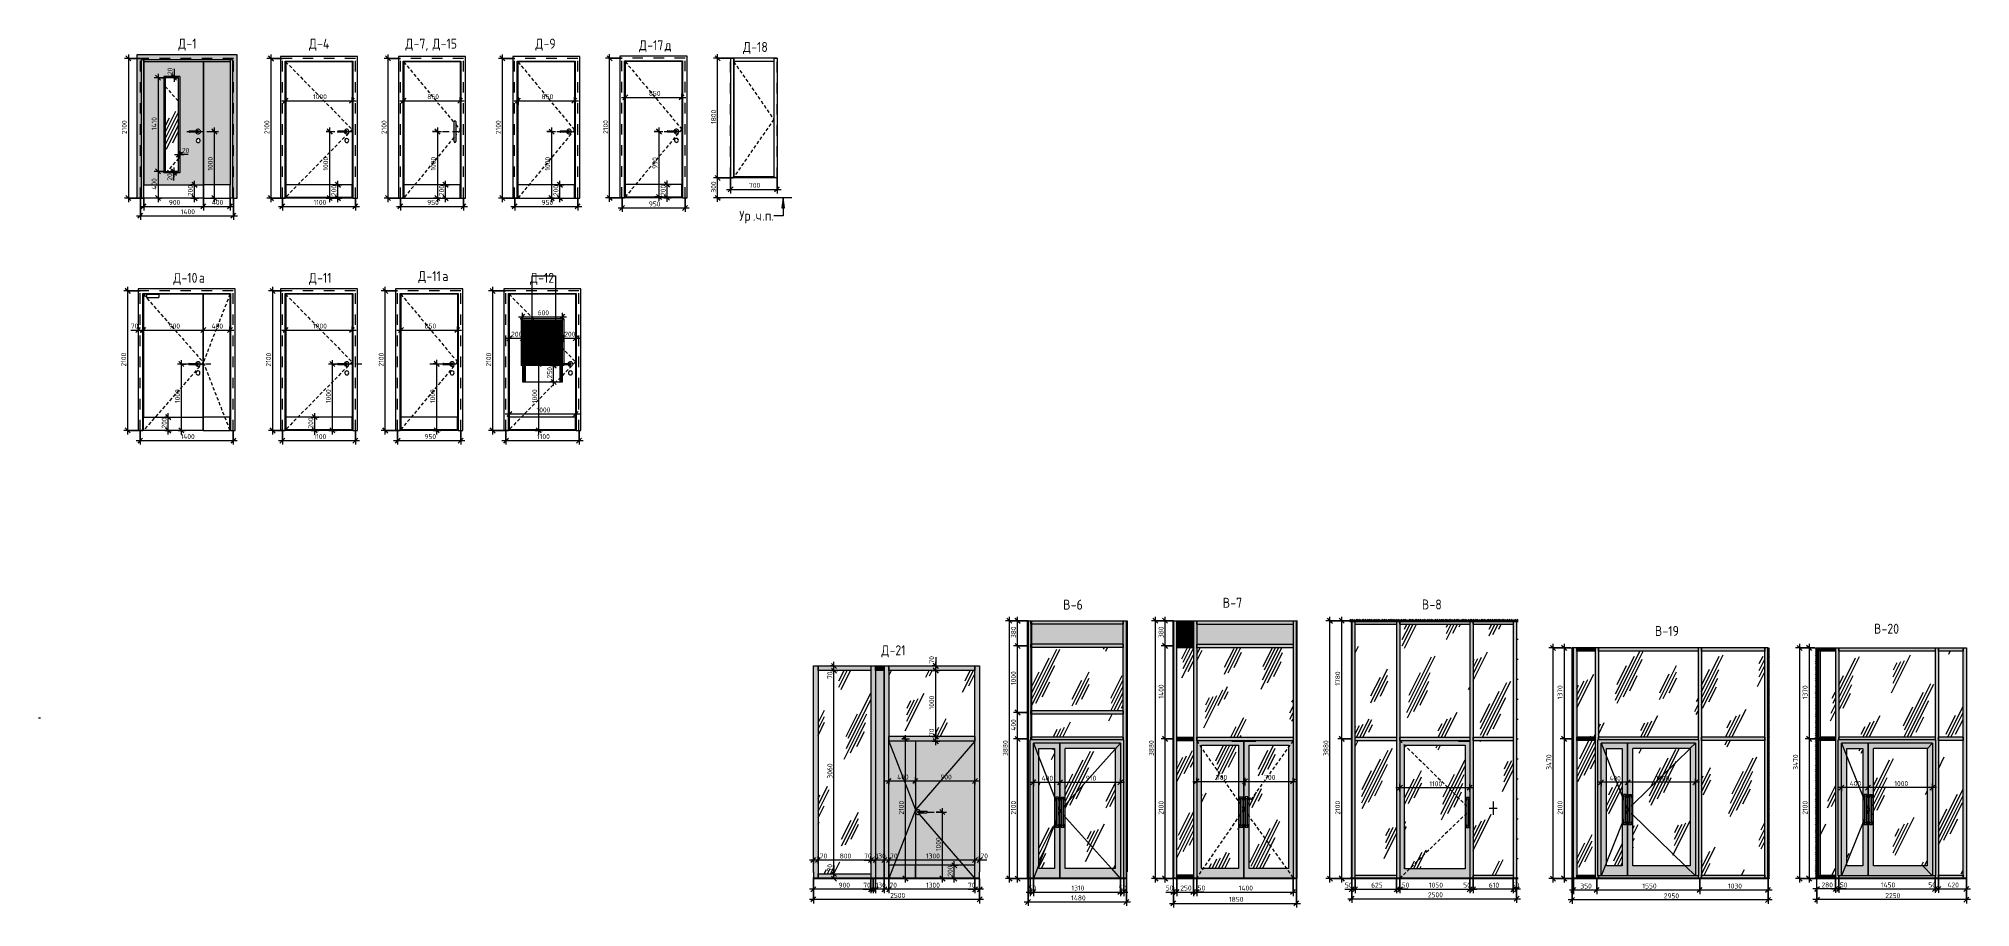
# Model space of a CAD drawing. Header units: millimetres. Extents: x 1724 to 30795, y -433 to 12638.
import ezdxf

# ---------------------------------------------------------------- set-up
doc = ezdxf.new("R2010")
doc.units = ezdxf.units.MM
for name, pattern in [('200_ШТРИХ__ш1_п0_6_', [80, 50, -30]), ('200_ШТРИХ_ш1п0_6_', [80, 50, -30]), ('ADSK_Штрих_ш2 п1', [150, 100, -50]), ('Штрих', [317.5, 158.75, -158.75])]:
    doc.linetypes.add(name, pattern=pattern)
for name, color, linetype, lineweight in [('A-ANNO-DIMS', 7, 'Continuous', 9), ('A-ANNO-DIMS-50', 7, 'Continuous', 9), ('A-DETL', 7, 'Continuous', 9), ('A-DETL-1', 7, 'ADSK_Штрих_ш2 п1', 9), ('A-DOOR', 7, 'Continuous', 9), ('A-DOOR-1', 7, 'Штрих', 9), ('A-DOOR-2', 7, '200_ШТРИХ__ш1_п0_6_', 9), ('A-DOOR-3', 7, '200_ШТРИХ_ш1п0_6_', 9), ('A-DOOR-FRAM', 7, 'Continuous', 9), ('A-FLOR', 7, 'Continuous', 9), ('A-GENM', 7, 'Continuous', 9), ('A-GLAZ', 7, 'Continuous', 9), ('A-GLAZ-CURT', 7, 'Continuous', 9), ('A-GLAZ-CWMG', 7, 'Continuous', 9), ('A-WALL-PATT', 7, 'Continuous', 9), ('G-ANNO-TEXT', 7, 'Continuous', 9), ('I-WALL', 7, 'Continuous', 9), ('Ограждение', 7, 'Continuous', 9), ('Поручни', 7, 'Continuous', 9)]:
    doc.layers.add(name, color=color, linetype=linetype, lineweight=lineweight)
for name, color, linetype, lineweight, true_color in [('A-DETL-GENF-1', 7, 'Continuous', 9, 0xeeeeee), ('A-DOOR-GLAZ', 7, 'Continuous', 9, 0x8080ff), ('A-FLOR-1', 7, 'Continuous', 9, 0x787878), ('A-FLOR-FNSH-1', 7, 'Continuous', 25, 0x3c3c3c), ('A-FLOR-FNSH-2', 7, 'Continuous', 35, 0x3c3c3c), ('A-WALL-1', 7, 'Continuous', 25, 0x3c3c3c), ('A-WALL-2', 7, 'Continuous', 35, 0x3c3c3c), ('A-WALL-FNSH-1', 7, 'Continuous', 25, 0x3c3c3c), ('I-WALL-1', 7, 'Continuous', 9, 0x787878)]:
    doc.layers.add(name, color=color, linetype=linetype, lineweight=lineweight, true_color=true_color)
doc.styles.add('GOST Common', font='GOST_Common.ttf', dxfattribs={"width": 0.9, "height": 3.5})
doc.styles.add('GOST Common_1', font='GOST_Common.ttf', dxfattribs={"width": 0.9, "height": 150})
doc.styles.add('ISOCPEUR', font='isocpeur.ttf', dxfattribs={"height": 2.5})
doc.styles.add('ISOCPEUR_1', font='isocpeur.ttf', dxfattribs={"width": 0.9, "height": 75})
doc.dimstyles.new('ISO-1_5', dxfattribs={"dimscale": 304.8, "dimtxt": 74.698588, "dimasz": 0.246063, "dimexe": 0.19685, "dimexo": 0, "dimgap": 0, "dimtad": 1, "dimdec": 0, "dimrnd": 10, "dimzin": 0, "dimdsep": 46, "dimtxsty": 'ISOCPEUR_1', "dimblk1": 'OBLIQUE', "dimblk2": 'OBLIQUE', "dimsah": 1, "dimcen": 0.09, "dimdle": 0.19685, "dimazin": 0, "dimtfac": 1, "dimtdec": 4, "dimtix": 1, "dimtmove": 0, "dimatfit": 3, "dimfxl": 1, "dimtvp": 1, "dimtolj": 1, "dimtzin": 0, "dimarcsym": 2})
doc.dimstyles.new('ISO-1_5_1', dxfattribs={"dimscale": 304.8, "dimtxt": 74.698588, "dimasz": 0.246063, "dimexe": 0.19685, "dimexo": 0, "dimgap": 0, "dimtad": 1, "dimdec": 0, "dimrnd": 10, "dimzin": 0, "dimdsep": 46, "dimtxsty": 'ISOCPEUR_1', "dimblk1": 'OBLIQUE', "dimblk2": 'OBLIQUE', "dimsah": 1, "dimcen": 0.09, "dimdle": 0.19685, "dimazin": 0, "dimtfac": 1, "dimtdec": 4, "dimtix": 1, "dimtmove": 1, "dimatfit": 3, "dimfxl": 1, "dimtvp": 1, "dimtolj": 1, "dimtzin": 0, "dimarcsym": 2})
doc.dimstyles.new('ISO-1_5_2', dxfattribs={"dimscale": 304.8, "dimtxt": 74.698588, "dimasz": 0.246063, "dimexe": 0.19685, "dimexo": 0, "dimgap": 0, "dimtad": 1, "dimdec": 0, "dimzin": 0, "dimdsep": 46, "dimtxsty": 'ISOCPEUR_1', "dimblk1": 'OBLIQUE', "dimblk2": 'OBLIQUE', "dimsah": 1, "dimcen": 0.09, "dimdle": 0.19685, "dimazin": 0, "dimtfac": 1, "dimtdec": 4, "dimtix": 1, "dimtmove": 1, "dimatfit": 3, "dimfxl": 1, "dimtvp": 1, "dimtolj": 1, "dimtzin": 0, "dimarcsym": 2})
doc.dimstyles.new('ISO-1_5_2_1', dxfattribs={"dimscale": 304.8, "dimtxt": 74.698588, "dimasz": 0.246063, "dimexe": 0.19685, "dimexo": 0, "dimgap": 0, "dimtad": 1, "dimdec": 0, "dimzin": 0, "dimdsep": 46, "dimtxsty": 'ISOCPEUR_1', "dimblk1": 'OBLIQUE', "dimblk2": 'OBLIQUE', "dimsah": 1, "dimcen": 0.09, "dimdle": 0.19685, "dimazin": 0, "dimtfac": 1, "dimtdec": 4, "dimtix": 1, "dimtmove": 0, "dimatfit": 3, "dimfxl": 1, "dimtvp": 1, "dimtolj": 1, "dimtzin": 0, "dimarcsym": 2})
doc.dimstyles.new('ISO-1_5_окр_100', dxfattribs={"dimscale": 304.8, "dimtxt": 74.698588, "dimasz": 0.246063, "dimexe": 0.19685, "dimexo": 0, "dimgap": 0, "dimtad": 1, "dimdec": 0, "dimrnd": 100, "dimzin": 0, "dimdsep": 46, "dimtxsty": 'ISOCPEUR_1', "dimblk1": 'OBLIQUE', "dimblk2": 'OBLIQUE', "dimsah": 1, "dimcen": 0.09, "dimdle": 0.19685, "dimazin": 0, "dimtfac": 1, "dimtdec": 4, "dimtix": 1, "dimtmove": 0, "dimatfit": 3, "dimfxl": 1, "dimtvp": 1, "dimtolj": 1, "dimtzin": 0, "dimarcsym": 2})
pattern_1 = [(63.435, (127, 63.5), (-511.167, 1533.495), [635, -381, 635, -381, -807.806]), (63.435, (127, 63.5), (-511.167, 1533.495), [-2032, 254, -553.806]), (63.435, (95.2, 95.2), (-511.167, 1533.495), [508, -635, 381, -381, -934.806]), (63.435, (95.2, 95.2), (-511.167, 1533.495), [-1905, 444.5, -490.306]), (63.435, (95.2, 190.5), (-511.167, 1533.495), [381, -762, 254, -381, -1061.806]), (63.435, (95.2, 190.5), (-511.167, 1533.495), [-1778, 571.5, -490.306]), (63.435, (190.5, 95.2), (-511.167, 1533.495), [381, -762, 317.5, -12809.31]), (63.435, (285.8, 190.5), (-511.167, 1533.495), [190.5, -952.5, 127, -12999.81]), (63.435, (127, 349.2), (-511.167, 1533.495), [127, -952.5, 127, -508, -1125.306]), (63.435, (127, 349.2), (-511.167, 1533.495), [-1714.5, 317.5, -807.806]), (63.435, (698.5, 254), (-511.167, 1533.495), [635, -952.5, 762, -503.006]), (63.435, (698.5, 158.8), (-511.167, 1533.495), [889, -635, 952.5, -376.006]), (63.435, (762, 190.5), (-511.167, 1533.495), [1016, -508, 762, -553.806]), (63.435, (857.2, 285.8), (-511.167, 1533.495), [635, -889, 508, -807.806]), (63.435, (762, 476.2), (-511.167, 1533.495), [317.5, -1270, 381, -871.306]), (63.435, (952.5, 381), (-511.167, 1533.495), [254, -1270, 254, -1061.806])]
pattern_2 = [(63.435, (-23373.8, 63.5), (-511.17, 1533.5), [635, -381, 635, -381, -807.8]), (63.435, (-23373.8, 63.5), (-511.17, 1533.5), [-2032, 254, -553.8]), (63.435, (-23405.6, 95.2), (-511.17, 1533.5), [508, -635, 381, -381, -934.8]), (63.435, (-23405.6, 95.2), (-511.17, 1533.5), [-1905, 444.5, -490.3]), (63.435, (-23405.6, 190.5), (-511.17, 1533.5), [381, -762, 254, -381, -1061.8]), (63.435, (-23405.6, 190.5), (-511.17, 1533.5), [-1778, 571.5, -490.3]), (63.435, (-23310.3, 95.2), (-511.17, 1533.5), [381, -762, 317.5, -12809.3]), (63.435, (-23215, 190.5), (-511.17, 1533.5), [190.5, -952.5, 127, -12999.8]), (63.435, (-23373.8, 349.2), (-511.17, 1533.5), [127, -952.5, 127, -508, -1125.3]), (63.435, (-23373.8, 349.2), (-511.17, 1533.5), [-1714.5, 317.5, -807.8]), (63.435, (-22802.3, 254), (-511.17, 1533.5), [635, -952.5, 762, -503]), (63.435, (-22802.3, 158.8), (-511.17, 1533.5), [889, -635, 952.5, -376]), (63.435, (-22738.8, 190.5), (-511.17, 1533.5), [1016, -508, 762, -553.8]), (63.435, (-22643.6, 285.8), (-511.17, 1533.5), [635, -889, 508, -807.8]), (63.435, (-22738.8, 476.2), (-511.17, 1533.5), [317.5, -1270, 381, -871.3]), (63.435, (-22548.3, 381), (-511.17, 1533.5), [254, -1270, 254, -1061.8])]
pattern_3 = [(63.435, (-10732.7, 63.5), (-511.17, 1533.5), [635, -381, 635, -381, -807.8]), (63.435, (-10732.7, 63.5), (-511.17, 1533.5), [-2032, 254, -553.8]), (63.435, (-10764.5, 95.2), (-511.17, 1533.5), [508, -635, 381, -381, -934.8]), (63.435, (-10764.5, 95.2), (-511.17, 1533.5), [-1905, 444.5, -490.3]), (63.435, (-10764.5, 190.5), (-511.17, 1533.5), [381, -762, 254, -381, -1061.8]), (63.435, (-10764.5, 190.5), (-511.17, 1533.5), [-1778, 571.5, -490.3]), (63.435, (-10669.2, 95.2), (-511.17, 1533.5), [381, -762, 317.5, -12809.3]), (63.435, (-10574, 190.5), (-511.17, 1533.5), [190.5, -952.5, 127, -12999.8]), (63.435, (-10732.7, 349.2), (-511.17, 1533.5), [127, -952.5, 127, -508, -1125.3]), (63.435, (-10732.7, 349.2), (-511.17, 1533.5), [-1714.5, 317.5, -807.8]), (63.435, (-10161.2, 254), (-511.17, 1533.5), [635, -952.5, 762, -503]), (63.435, (-10161.2, 158.8), (-511.17, 1533.5), [889, -635, 952.5, -376]), (63.435, (-10097.7, 190.5), (-511.17, 1533.5), [1016, -508, 762, -553.8]), (63.435, (-10002.5, 285.8), (-511.17, 1533.5), [635, -889, 508, -807.8]), (63.435, (-10097.7, 476.2), (-511.17, 1533.5), [317.5, -1270, 381, -871.3]), (63.435, (-9907.2, 381), (-511.17, 1533.5), [254, -1270, 254, -1061.8])]
pattern_4 = [(63.435, (-12514.3, 63.5), (-511.17, 1533.5), [635, -381, 635, -381, -807.8]), (63.435, (-12514.3, 63.5), (-511.17, 1533.5), [-2032, 254, -553.8]), (63.435, (-12546, 95.2), (-511.17, 1533.5), [508, -635, 381, -381, -934.8]), (63.435, (-12546, 95.2), (-511.17, 1533.5), [-1905, 444.5, -490.3]), (63.435, (-12546, 190.5), (-511.17, 1533.5), [381, -762, 254, -381, -1061.8]), (63.435, (-12546, 190.5), (-511.17, 1533.5), [-1778, 571.5, -490.3]), (63.435, (-12450.8, 95.2), (-511.17, 1533.5), [381, -762, 317.5, -12809.3]), (63.435, (-12355.5, 190.5), (-511.17, 1533.5), [190.5, -952.5, 127, -12999.8]), (63.435, (-12514.3, 349.2), (-511.17, 1533.5), [127, -952.5, 127, -508, -1125.3]), (63.435, (-12514.3, 349.2), (-511.17, 1533.5), [-1714.5, 317.5, -807.8]), (63.435, (-11942.8, 254), (-511.17, 1533.5), [635, -952.5, 762, -503]), (63.435, (-11942.8, 158.8), (-511.17, 1533.5), [889, -635, 952.5, -376]), (63.435, (-11879.3, 190.5), (-511.17, 1533.5), [1016, -508, 762, -553.8]), (63.435, (-11784, 285.8), (-511.17, 1533.5), [635, -889, 508, -807.8]), (63.435, (-11879.3, 476.2), (-511.17, 1533.5), [317.5, -1270, 381, -871.3]), (63.435, (-11688.8, 381), (-511.17, 1533.5), [254, -1270, 254, -1061.8])]
pattern_5 = [(63.435, (10840.1, 63.5), (-511.167, 1533.495), [635, -381, 635, -381, -807.806]), (63.435, (10840.1, 63.5), (-511.167, 1533.495), [-2032, 254, -553.806]), (63.435, (10808.3, 95.2), (-511.167, 1533.495), [508, -635, 381, -381, -934.806]), (63.435, (10808.3, 95.2), (-511.167, 1533.495), [-1905, 444.5, -490.306]), (63.435, (10808.3, 190.5), (-511.167, 1533.495), [381, -762, 254, -381, -1061.806]), (63.435, (10808.3, 190.5), (-511.167, 1533.495), [-1778, 571.5, -490.306]), (63.435, (10903.6, 95.2), (-511.167, 1533.495), [381, -762, 317.5, -12809.3]), (63.435, (10998.8, 190.5), (-511.167, 1533.495), [190.5, -952.5, 127, -12999.8]), (63.435, (10840.1, 349.2), (-511.167, 1533.495), [127, -952.5, 127, -508, -1125.306]), (63.435, (10840.1, 349.2), (-511.167, 1533.495), [-1714.5, 317.5, -807.806]), (63.435, (11411.6, 254), (-511.167, 1533.495), [635, -952.5, 762, -503.006]), (63.435, (11411.6, 158.8), (-511.167, 1533.495), [889, -635, 952.5, -376.006]), (63.435, (11475.1, 190.5), (-511.167, 1533.495), [1016, -508, 762, -553.806]), (63.435, (11570.3, 285.8), (-511.167, 1533.495), [635, -889, 508, -807.806]), (63.435, (11475.1, 476.2), (-511.167, 1533.495), [317.5, -1270, 381, -871.306]), (63.435, (11665.6, 381), (-511.167, 1533.495), [254, -1270, 254, -1061.806])]

msp = doc.modelspace()

# ---------------------------------------------------------------- texts
at = {"layer": 'G-ANNO-TEXT', "attachment_point": 1}
for s, insert, char_height, width, style in [('\\fGOST Common|b0|i0|c204|p34|;\\W.9;Д', (3825.5, 12637.2), 150, 147.911, 'GOST Common_1'), ('-1', (3947.5, 12637.2), 150, 202.025, 'GOST Common_1'), ('\\fGOST Common|b0|i0|c204|p34|;\\W.9;Д', (5792.7, 12637.2), 150, 147.911, 'GOST Common_1'), ('-4', (5914.8, 12637.2), 150, 248.924, 'GOST Common_1'), ('\\fGOST Common|b0|i0|c204|p34|;\\W.9;Д', (7244.1, 12637.2), 150, 147.911, 'GOST Common_1'), ('-7, ', (7366.1, 12637.2), 150, 346.329, 'GOST Common_1'), ('\\fGOST Common|b0|i0|c204|p34|;\\W.9;Д', (7651.9, 12637.2), 150, 147.911, 'GOST Common_1'), ('-15', (7773.9, 12637.2), 150, 317.468, 'GOST Common_1'), ('\\fGOST Common|b0|i0|c204|p34|;\\W.9;Д', (9200.1, 12637.2), 150, 147.911, 'GOST Common_1'), ('-9', (9322.1, 12637.2), 150, 230.886, 'GOST Common_1'), ('\\fGOST Common|b0|i0|c204|p34|;\\W.9;Д', (10760.8, 12613.7), 150, 147.911, 'GOST Common_1'), ('-17', (10882.8, 12613.7), 150, 317.468, 'GOST Common_1'), ('\\fGOST Common|b0|i0|c204|p34|;\\W.9;д', (11144.8, 12613.7), 150, 115.443, 'GOST Common_1'), ('\\fGOST Common|b0|i0|c204|p34|;\\W.9;Д', (12325.9, 12587.1), 150, 147.911, 'GOST Common_1'), ('-18', (12447.9, 12587.1), 150, 317.468, 'GOST Common_1'), ('Ур', (12267.9, 10047.4), 150, 248.924, 'GOST Common_1'), ('\\fGOST Common|b0|i0|c204|p34|;\\W.9;.', (12473.3, 10047.4), 150, 50.506, 'GOST Common_1'), ('\\fGOST Common|b0|i0|c204|p34|;\\W.9;ч', (12514.9, 10047.4), 150, 115.443, 'GOST Common_1'), ('\\fGOST Common|b0|i0|c204|p34|;\\W.9;.', (12610.2, 10047.4), 150, 50.506, 'GOST Common_1'), ('\\fGOST Common|b0|i0|c204|p34|;\\W.9;п', (12651.9, 10047.4), 150, 115.443, 'GOST Common_1'), ('\\fGOST Common|b0|i0|c204|p34|;\\W.9;.', (12747.1, 10047.4), 150, 50.506, 'GOST Common_1'), ('\\fGOST Common|b0|i0|c204|p34|;\\W.9;Д', (3751.7, 9113.7), 150, 147.911, 'GOST Common_1'), ('-10', (3873.7, 9113.7), 150, 317.468, 'GOST Common_1'), ('\\fGOST Common|b0|i0|c204|p34|;\\W.9;а', (4135.6, 9113.7), 150, 133.481, 'GOST Common_1'), ('\\fGOST Common|b0|i0|c204|p34|;\\W.9;Д', (5792.7, 9113.7), 150, 147.911, 'GOST Common_1'), ('-11', (5914.8, 9113.7), 150, 288.608, 'GOST Common_1'), ('\\fGOST Common|b0|i0|c204|p34|;\\W.9;Д', (7437.9, 9140.3), 150, 147.911, 'GOST Common_1'), ('-11', (7560, 9140.3), 150, 288.608, 'GOST Common_1'), ('\\fGOST Common|b0|i0|c204|p34|;\\W.9;а', (7798.1, 9140.3), 150, 133.481, 'GOST Common_1'), ('\\fGOST Common|b0|i0|c204|p34|;\\W.9;Д', (9119.2, 9113.7), 150, 147.911, 'GOST Common_1'), ('-12', (9241.2, 9113.7), 150, 317.468, 'GOST Common_1'), ('\\fGOST Common|b0|i0|c204|p34|;\\W.9;В', (17142.8, 4195.7), 150, 137.089, 'GOST Common_1'), ('-6', (17255.9, 4195.7), 150, 230.886, 'GOST Common_1'), ('\\fGOST Common|b0|i0|c204|p34|;\\W.9;В', (19544.6, 4224.3), 150, 137.089, 'GOST Common_1'), ('-7', (19657.7, 4224.3), 150, 230.886, 'GOST Common_1'), ('\\fGOST Common|b0|i0|c204|p34|;\\W.9;В', (22541.5, 4198.8), 150, 137.089, 'GOST Common_1'), ('-8', (22654.7, 4198.8), 150, 230.886, 'GOST Common_1'), ('\\fGOST Common|b0|i0|c204|p34|;\\W.9;В', (26048.1, 3800.2), 150, 137.089, 'GOST Common_1'), ('-19', (26161.2, 3800.2), 150, 317.468, 'GOST Common_1'), ('\\fGOST Common|b0|i0|c204|p34|;\\W.9;В', (29344.7, 3834.3), 150, 137.089, 'GOST Common_1'), ('-20', (29457.8, 3834.3), 150, 346.329, 'GOST Common_1'), ('\\fGOST Common|b0|i0|c204|p34|;\\W.9;Д', (14406.9, 3509.2), 150, 147.911, 'GOST Common_1'), ('-21', (14529, 3509.2), 150, 317.468, 'GOST Common_1'), ('\\LПримечание', (1723.6, 2424.5), 3.5, 28.5, 'GOST Common'), ('1. ', (1723.6, 2416), 2.5, 4.249, 'ISOCPEUR'), ('2. ', (1723.6, 2411.1), 2.5, 4.89, 'ISOCPEUR'), ('Смотреть', (1727.1, 2416), 2.5, 18.679, 'ISOCPEUR'), ('Размер', (1727.6, 2411.1), 2.5, 13.549, 'ISOCPEUR'), ('\\fISOCPEUR|b0|i0|c204|p34|; ', (1738.8, 2411.1), 2.5, 1.844, 'ISOCPEUR'), ('двери', (1740.3, 2411.1), 2.5, 10.823, 'ISOCPEUR'), ('\\fISOCPEUR|b0|i0|c204|p34|; ', (1742.5, 2416), 2.5, 1.844, 'ISOCPEUR'), ('совместно', (1744, 2416), 2.5, 19.641, 'ISOCPEUR'), ('\\fISOCPEUR|b0|i0|c204|p34|; ', (1749.2, 2411.1), 2.5, 1.844, 'ISOCPEUR'), ('указан', (1750.8, 2411.1), 2.5, 13.308, 'ISOCPEUR'), ('\\fISOCPEUR|b0|i0|c204|p34|; ', (1760.2, 2416), 2.5, 1.844, 'ISOCPEUR'), ('\\fISOCPEUR|b0|i0|c204|p34|; ', (1761.8, 2411.1), 2.5, 1.844, 'ISOCPEUR'), ('\\fISOCPEUR|b0|i0|c204|p34|;с', (1761.8, 2416), 2.5, 1.844, 'ISOCPEUR'), ('\\fISOCPEUR|b0|i0|c204|p34|; ', (1763.3, 2416), 2.5, 1.844, 'ISOCPEUR'), ('\\fISOCPEUR|b0|i0|c204|p34|;в', (1763.3, 2411.1), 2.5, 2.165, 'ISOCPEUR'), ('листом', (1764.8, 2416), 2.5, 13.468, 'ISOCPEUR'), ('\\fISOCPEUR|b0|i0|c204|p34|; ', (1765.1, 2411.1), 2.5, 1.844, 'ISOCPEUR'), ('чистоте', (1766.6, 2411.1), 2.5, 15.954, 'ISOCPEUR'), (' 1.8.3', (1775.9, 2416), 2.5, 9.46, 'ISOCPEUR')]:
    msp.add_mtext(s, dxfattribs=dict(at, insert=insert, char_height=char_height, width=width, style=style))

# ---------------------------------------------------------------- blocks, each defined once
blk = doc.blocks.new('Family - ___-31787505-_Двери_ 1 этаж 12-23')
at = {"layer": 'A-DOOR'}
h = blk.add_hatch(color=256, dxfattribs=at)
h.paths.add_polyline_path([(-8718, 10439), (-7818, 10439), (-7818, 12289), (-8718, 12289), (-8718, 11156)])
h.paths.add_polyline_path([(-8393, 10639), (-8393, 12049), (-8193, 12049), (-8193, 10639)])
h.paths.add_polyline_path([(-7896, 11074), (-7903, 11075), (-7910, 11077), (-7917, 11082), (-7922, 11086), (-7926, 11094), (-7927, 11100), (-7927, 11108), (-7926, 11115), (-7922, 11122), (-7917, 11127), (-7911, 11131), (-7904, 11134), (-7896, 11134), (-7889, 11133), (-7882, 11130), (-7876, 11125), (-7872, 11119), (-7869, 11112), (-7868, 11104), (-7869, 11097), (-7871, 11090), (-7876, 11084), (-7882, 11079), (-7888, 11076), (-7894, 11075)])
h.paths.add_polyline_path([(-7897, 11204), (-7906, 11205), (-7915, 11209), (-7922, 11214), (-7928, 11221), (-7931, 11229), (-8030, 11230), (-8033, 11231), (-8035, 11232), (-8036, 11234), (-8037, 11237), (-8038, 11239), (-8037, 11242), (-8036, 11244), (-8035, 11246), (-8033, 11248), (-8030, 11249), (-8028, 11249), (-7931, 11249), (-7928, 11258), (-7922, 11265), (-7915, 11270), (-7906, 11273), (-7895, 11274), (-7888, 11273), (-7880, 11269), (-7873, 11264), (-7867, 11257), (-7864, 11248), (-7863, 11239), (-7864, 11229), (-7867, 11222), (-7874, 11214), (-7881, 11209), (-7890, 11205), (-7897, 11204)])
blk.add_hatch(color=256, dxfattribs=at).paths.add_polyline_path([(-7418, 10439), (-7418, 12289), (-7818, 12289), (-7818, 10439)])
h = blk.add_hatch(dxfattribs=at)
h.set_pattern_fill('FP_1', color=256, style=0, pattern_type=2)
h.set_pattern_definition(pattern_1)
h.paths.add_polyline_path([(-8393, 10639), (-8193, 10639), (-8193, 12049), (-8393, 12049), (-8393, 10771)])
at = {"layer": 'A-DOOR-FRAM'}
for points in [[(-8753, 10239), (-8753, 12324), (-7383, 12324), (-7383, 10239), (-7313, 10239), (-7313, 12394), (-8823, 12394), (-8823, 10239)], [(-8718, 10239), (-8718, 12324), (-8753, 12324), (-8753, 10239)], [(-7836, 12289), (-7418, 12289), (-7418, 12324), (-8718, 12324), (-8718, 12289), (-8193, 12289)], [(-7418, 10239), (-7383, 10239), (-7383, 12324), (-7418, 12324), (-7418, 10439)]]:
    blk.add_hatch(color=256, dxfattribs=at).paths.add_polyline_path(points)
at = {"layer": 'A-DOOR'}
for p, q in [((-7818, 12289), (-8718, 12289)), ((-8718, 10439), (-8718, 12289)), ((-7818, 12289), (-7818, 10439)), ((-7418, 12289), (-7818, 12289)), ((-7818, 10439), (-7818, 12289)), ((-7418, 12289), (-7418, 10439)), ((-8173, 12069), (-8413, 12069)), ((-8413, 12069), (-8413, 10619)), ((-8393, 12049), (-8393, 10639)), ((-8193, 12049), (-8393, 12049)), ((-8193, 10639), (-8193, 12049)), ((-8173, 12069), (-8173, 10619)), ((-8028, 11249), (-7898, 11249)), ((-7898, 11229), (-8028, 11229)), ((-7898, 11249), (-7931, 11249)), ((-7931, 11229), (-7898, 11229)), ((-8173, 10619), (-8413, 10619)), ((-8393, 10639), (-8193, 10639)), ((-8718, 10439), (-7818, 10439)), ((-8718, 10239), (-8718, 10439)), ((-7818, 10239), (-8718, 10239)), ((-7818, 10239), (-7818, 10439)), ((-7418, 10439), (-7818, 10439)), ((-7818, 10439), (-7818, 10239)), ((-7818, 10239), (-7418, 10239)), ((-7418, 10239), (-7418, 10439))]:
    blk.add_line(p, q, dxfattribs=at)
for centre, radius, start, end in [((-8028, 11239), 10, 90, 270), ((-7898, 11239), 35, 0, 163.3985), ((-7898, 11239), 35, 196.6015, 0), ((-7898, 11104), 30, 0, 188.1699), ((-7898, 11104), 30, 188.1699, 0), ((-7898, 11239), 10, 270, 90), ((-7898, 11239), 10, 270, 90)]:
    blk.add_arc(centre, radius, start, end, dxfattribs=at)
at = {"layer": 'A-DOOR-1'}
for p, q in [((-7368, 12339), (-8768, 12339)), ((-8768, 10239), (-8768, 12339)), ((-7368, 12339), (-8768, 12339)), ((-8768, 10239), (-8768, 12339)), ((-7368, 10239), (-7368, 12339)), ((-7368, 10239), (-7368, 12339))]:
    blk.add_line(p, q, dxfattribs=at)
at = {"layer": 'A-DOOR-2'}
for p, q in [((-8393, 11918), (-8193, 11691)), ((-8193, 10837), (-8367, 10639))]:
    blk.add_line(p, q, dxfattribs=at)
at = {"layer": 'A-DOOR-FRAM'}
for p, q in [((-7313, 12394), (-8823, 12394)), ((-8823, 12394), (-8823, 10239)), ((-8753, 10239), (-8753, 12324)), ((-8753, 12324), (-7383, 12324)), ((-8718, 12289), (-8718, 12324)), ((-8718, 12324), (-8718, 10439)), ((-7418, 12289), (-8718, 12289)), ((-7418, 12324), (-7418, 12289)), ((-7418, 12324), (-7418, 10439)), ((-7383, 12324), (-7383, 10239)), ((-7313, 10239), (-7313, 12394)), ((-8823, 10239), (-8753, 10239)), ((-8718, 10239), (-8753, 10239)), ((-7383, 10239), (-7418, 10239)), ((-7383, 10239), (-7313, 10239))]:
    blk.add_line(p, q, dxfattribs=at)
blk = doc.blocks.new('Family - ___-31797919-_Двери_ 1 этаж 12-23')
at = {"layer": 'A-DOOR'}
for p, q in [((-5581, 12289), (-6581, 12289)), ((-6581, 10439), (-6581, 12289)), ((-5581, 12289), (-5581, 10439)), ((-5791, 11249), (-5661, 11249)), ((-5661, 11229), (-5791, 11229)), ((-5661, 11249), (-5694, 11249)), ((-5694, 11229), (-5661, 11229)), ((-5581, 10439), (-6581, 10439)), ((-6581, 10439), (-6581, 10253)), ((-6581, 10253), (-5581, 10253)), ((-5581, 10253), (-5581, 10439))]:
    blk.add_line(p, q, dxfattribs=at)
for centre, radius, start, end in [((-5791, 11239), 10, 90, 270), ((-5661, 11239), 35, 0, 163.3985), ((-5661, 11239), 35, 196.6015, 0), ((-5661, 11104), 30, 0, 188.1699), ((-5661, 11104), 30, 188.1699, 0), ((-5661, 11239), 10, 270, 90), ((-5661, 11239), 10, 270, 90)]:
    blk.add_arc(centre, radius, start, end, dxfattribs=at)
at = {"layer": 'A-DOOR-1'}
for p, q in [((-5531, 12339), (-6631, 12339)), ((-6631, 10239), (-6631, 12339)), ((-5531, 12339), (-6631, 12339)), ((-6631, 10239), (-6631, 12339)), ((-5531, 10239), (-5531, 12339)), ((-5531, 10239), (-5531, 12339))]:
    blk.add_line(p, q, dxfattribs=at)
at = {"layer": 'A-DOOR-2'}
for p, q in [((-6582, 12289), (-5581, 11271)), ((-5638, 11213), (-6581, 10253)), ((-5581, 11271), (-5634, 11217))]:
    blk.add_line(p, q, dxfattribs=at)
at = {"layer": 'A-DOOR-FRAM'}
for p, q in [((-5501, 12369), (-6661, 12369)), ((-6661, 12369), (-6661, 10239)), ((-6591, 10239), (-6591, 12299)), ((-6591, 12299), (-5571, 12299)), ((-6581, 12289), (-6581, 12299)), ((-6581, 12299), (-6581, 10439)), ((-5581, 12289), (-6581, 12289)), ((-5581, 12299), (-5581, 12289)), ((-5581, 12299), (-5581, 10439)), ((-5571, 12299), (-5571, 10239)), ((-5501, 10239), (-5501, 12369)), ((-6661, 10239), (-6591, 10239)), ((-6581, 10253), (-6591, 10253)), ((-6581, 10239), (-6591, 10239)), ((-5571, 10239), (-6591, 10239)), ((-6581, 10253), (-6581, 10239)), ((-5581, 10253), (-5581, 10239)), ((-5571, 10253), (-5581, 10253)), ((-5571, 10239), (-5581, 10239)), ((-5571, 10239), (-5501, 10239))]:
    blk.add_line(p, q, dxfattribs=at)
blk = doc.blocks.new('Family - ___-31857618-_Двери_ 1 этаж 12-23')
at = {"layer": 'A-DOOR'}
for p, q in [((-3955, 12289), (-4805, 12289)), ((-4805, 10439), (-4805, 12289)), ((-3955, 12289), (-3955, 10439)), ((-4047, 11089), (-4047, 11389)), ((-4022, 11389), (-4022, 11089)), ((-3955, 10439), (-4805, 10439)), ((-4805, 10439), (-4805, 10239)), ((-4805, 10239), (-3955, 10239)), ((-3955, 10239), (-3955, 10439))]:
    blk.add_line(p, q, dxfattribs=at)
for centre, start, end in [((-4035, 11389), 0, 180), ((-4035, 11089), 180, 0)]:
    blk.add_arc(centre, 12.5, start, end, dxfattribs=at)
for points in [[(-4035, 11402), (-4035, 11402), (-4034, 11402), (-4034, 11402)], [(-4035, 11077), (-4035, 11077), (-4034, 11077), (-4034, 11077)]]:
    blk.add_open_spline(points, degree=3, dxfattribs=at)
at = {"layer": 'A-DOOR-1'}
for p, q in [((-3905, 12339), (-4855, 12339)), ((-4855, 10239), (-4855, 12339)), ((-3905, 12339), (-4855, 12339)), ((-4855, 10239), (-4855, 12339)), ((-3905, 10239), (-3905, 12339)), ((-3905, 10239), (-3905, 12339))]:
    blk.add_line(p, q, dxfattribs=at)
at = {"layer": 'A-DOOR-2'}
for p, q in [((-4806, 12289), (-4047, 11376)), ((-4022, 11346), (-3955, 11264)), ((-4047, 11153), (-4805, 10239)), ((-3955, 11264), (-4022, 11183))]:
    blk.add_line(p, q, dxfattribs=at)
at = {"layer": 'A-DOOR-FRAM'}
for p, q in [((-3875, 12369), (-4885, 12369)), ((-4885, 12369), (-4885, 10239)), ((-4815, 10239), (-4815, 12299)), ((-4815, 12299), (-3945, 12299)), ((-4805, 12289), (-4805, 12299)), ((-4805, 12299), (-4805, 10439)), ((-3955, 12289), (-4805, 12289)), ((-3955, 12299), (-3955, 12289)), ((-3955, 12299), (-3955, 10439)), ((-3945, 12299), (-3945, 10239)), ((-3875, 10239), (-3875, 12369)), ((-4885, 10239), (-4815, 10239)), ((-4805, 10239), (-4815, 10239)), ((-3945, 10239), (-3955, 10239)), ((-3945, 10239), (-3875, 10239))]:
    blk.add_line(p, q, dxfattribs=at)
blk = doc.blocks.new('Family - ___-31886270-_Двери_ 1 этаж 12-23')
at = {"layer": 'A-DOOR'}
for p, q in [((764, 12292), (164, 12292)), ((164, 10556), (164, 12292)), ((764, 12292), (764, 10556)), ((764, 10556), (164, 10556))]:
    blk.add_line(p, q, dxfattribs=at)
at = {"layer": 'A-DOOR-1'}
for p, q in [((814, 12342), (114, 12342)), ((114, 10542), (114, 12342)), ((814, 12342), (114, 12342)), ((114, 10542), (114, 12342)), ((814, 10542), (814, 12342)), ((814, 10542), (814, 12342))]:
    blk.add_line(p, q, dxfattribs=at)
at = {"layer": 'A-DOOR-2'}
for p, q in [((162, 12292), (764, 11424)), ((764, 11424), (164, 10556))]:
    blk.add_line(p, q, dxfattribs=at)
at = {"layer": 'A-DOOR-FRAM'}
for p, q in [((114, 12342), (164, 12342)), ((114, 12342), (114, 10542)), ((164, 12292), (164, 12342)), ((764, 12342), (164, 12342)), ((164, 12342), (164, 10542)), ((764, 12292), (164, 12292)), ((764, 12342), (764, 12292)), ((764, 12342), (814, 12342)), ((764, 12342), (764, 10542)), ((814, 12342), (814, 10542)), ((164, 10542), (114, 10542)), ((154, 10542), (154, 10556)), ((774, 10556), (154, 10556)), ((774, 10542), (154, 10542)), ((814, 10542), (764, 10542)), ((774, 10556), (774, 10542))]:
    blk.add_line(p, q, dxfattribs=at)
blk = doc.blocks.new('Family - ___-32073963-_Двери_ 1 этаж 12-23')
at = {"layer": 'A-DOOR'}
for p, q in [((-5581, 8792), (-6581, 8792)), ((-6581, 6942), (-6581, 8792)), ((-5581, 8792), (-5581, 6942)), ((-5791, 7752), (-5661, 7752)), ((-5661, 7732), (-5791, 7732)), ((-5661, 7752), (-5694, 7752)), ((-5694, 7732), (-5661, 7732)), ((-5581, 6942), (-6581, 6942)), ((-6581, 6942), (-6581, 6756)), ((-6581, 6756), (-5581, 6756)), ((-5581, 6756), (-5581, 6942))]:
    blk.add_line(p, q, dxfattribs=at)
for centre, radius, start, end in [((-5791, 7742), 10, 90, 270), ((-5661, 7742), 35, 0, 163.3985), ((-5661, 7742), 35, 196.6015, 0), ((-5661, 7607), 30, 0, 188.1699), ((-5661, 7607), 30, 188.1699, 0), ((-5661, 7742), 10, 270, 90), ((-5661, 7742), 10, 270, 90)]:
    blk.add_arc(centre, radius, start, end, dxfattribs=at)
at = {"layer": 'A-DOOR-1'}
for p, q in [((-5531, 8842), (-6631, 8842)), ((-6631, 6742), (-6631, 8842)), ((-5531, 8842), (-6631, 8842)), ((-6631, 6742), (-6631, 8842)), ((-5531, 6742), (-5531, 8842)), ((-5531, 6742), (-5531, 8842))]:
    blk.add_line(p, q, dxfattribs=at)
at = {"layer": 'A-DOOR-2'}
for p, q in [((-6582, 8792), (-5581, 7774)), ((-5638, 7716), (-6581, 6756)), ((-5581, 7774), (-5634, 7720))]:
    blk.add_line(p, q, dxfattribs=at)
at = {"layer": 'A-DOOR-FRAM'}
for p, q in [((-5501, 8872), (-6661, 8872)), ((-6661, 8872), (-6661, 6742)), ((-6591, 6742), (-6591, 8802)), ((-6591, 8802), (-5571, 8802)), ((-6581, 8792), (-6581, 8802)), ((-6581, 8802), (-6581, 6942)), ((-5581, 8792), (-6581, 8792)), ((-5581, 8802), (-5581, 8792)), ((-5581, 8802), (-5581, 6942)), ((-5571, 8802), (-5571, 6742)), ((-5501, 6742), (-5501, 8872)), ((-6661, 6742), (-6591, 6742)), ((-6581, 6756), (-6591, 6756)), ((-6581, 6742), (-6591, 6742)), ((-5571, 6742), (-6591, 6742)), ((-6581, 6756), (-6581, 6742)), ((-5581, 6756), (-5581, 6742)), ((-5571, 6756), (-5581, 6756)), ((-5571, 6742), (-5581, 6742)), ((-5571, 6742), (-5501, 6742))]:
    blk.add_line(p, q, dxfattribs=at)
blk = doc.blocks.new('Family - ___-32116452-_Двери_ 1 этаж 12-23')
at = {"layer": 'A-DOOR'}
for p, q in [((-2217, 8792), (-3217, 8792)), ((-3217, 6942), (-3217, 8792)), ((-2217, 8792), (-2217, 6942)), ((-2397, 8422), (-3037, 8422)), ((-3037, 8422), (-3037, 7722)), ((-3017, 8402), (-3017, 7742)), ((-3017, 8402), (-2417, 8402)), ((-3012, 8397), (-2422, 8397)), ((-3012, 7747), (-3012, 8397)), ((-3012, 8383), (-2422, 8383)), ((-2422, 8382), (-3012, 8382)), ((-2422, 8367), (-3012, 8367)), ((-3012, 8353), (-2422, 8353)), ((-2422, 8352), (-3012, 8352)), ((-2422, 8337), (-3012, 8337)), ((-3012, 8323), (-2422, 8323)), ((-2422, 8322), (-3012, 8322)), ((-2422, 8307), (-3012, 8307)), ((-3012, 8293), (-2422, 8293)), ((-2422, 8291), (-3012, 8291)), ((-2422, 8277), (-3012, 8277)), ((-3012, 8262), (-2422, 8262)), ((-2422, 8261), (-3012, 8261)), ((-2422, 8246), (-3012, 8246)), ((-3012, 8232), (-2422, 8232)), ((-2422, 8231), (-3012, 8231)), ((-2422, 8216), (-3012, 8216)), ((-3012, 8202), (-2422, 8202)), ((-2422, 8201), (-3012, 8201)), ((-2422, 8186), (-3012, 8186)), ((-3012, 8172), (-2422, 8172)), ((-2422, 8170), (-3012, 8170)), ((-2422, 8156), (-3012, 8156)), ((-3012, 8142), (-2422, 8142)), ((-2422, 8140), (-3012, 8140)), ((-2814, 8382), (-2800, 8367)), ((-2785, 8352), (-2770, 8337)), ((-2755, 8322), (-2741, 8307)), ((-2725, 8291), (-2711, 8277)), ((-2696, 8261), (-2681, 8246)), ((-2666, 8231), (-2651, 8216)), ((-2636, 8201), (-2622, 8186)), ((-2606, 8170), (-2592, 8156)), ((-2577, 8140), (-2562, 8126)), ((-2422, 8397), (-2422, 7752)), ((-2417, 7752), (-2417, 8402)), ((-2397, 8422), (-2397, 7752)), ((-2422, 8126), (-3012, 8126)), ((-3012, 8111), (-2422, 8111)), ((-2422, 8110), (-3012, 8110)), ((-2422, 8095), (-3012, 8095)), ((-3012, 8081), (-2422, 8081)), ((-2422, 8080), (-3012, 8080)), ((-2422, 8065), (-3012, 8065)), ((-3012, 8051), (-2422, 8051)), ((-2422, 8050), (-3012, 8050)), ((-2422, 8035), (-3012, 8035)), ((-3012, 8021), (-2422, 8021)), ((-2422, 8019), (-3012, 8019)), ((-2422, 8005), (-3012, 8005)), ((-3012, 7991), (-2422, 7991)), ((-2422, 7989), (-3012, 7989)), ((-2422, 7975), (-3012, 7975)), ((-3012, 7960), (-2422, 7960)), ((-2422, 7959), (-3012, 7959)), ((-2422, 7944), (-3012, 7944)), ((-3012, 7930), (-2422, 7930)), ((-2422, 7929), (-3012, 7929)), ((-2422, 7914), (-3012, 7914)), ((-3012, 7900), (-2422, 7900)), ((-2422, 7899), (-3012, 7899)), ((-2422, 7884), (-3012, 7884)), ((-3012, 7870), (-2422, 7870)), ((-2422, 7868), (-3012, 7868)), ((-2422, 7854), (-3012, 7854)), ((-2547, 8110), (-2533, 8095)), ((-2517, 8080), (-2503, 8065)), ((-2488, 8050), (-2473, 8035)), ((-2458, 8019), (-2443, 8005)), ((-2428, 7989), (-2422, 7983)), ((-2397, 7722), (-3037, 7722)), ((-3017, 7742), (-2437, 7742)), ((-3012, 7840), (-2422, 7840)), ((-2422, 7838), (-3012, 7838)), ((-2422, 7823), (-3012, 7823)), ((-3012, 7809), (-2422, 7809)), ((-2422, 7808), (-3012, 7808)), ((-2422, 7793), (-3012, 7793)), ((-3012, 7779), (-2422, 7779)), ((-2422, 7778), (-3012, 7778)), ((-2422, 7763), (-3012, 7763)), ((-3012, 7749), (-2434, 7749)), ((-2436, 7747), (-3012, 7747)), ((-2427, 7752), (-2297, 7752)), ((-2297, 7732), (-2427, 7732)), ((-2397, 7732), (-2397, 7722)), ((-2297, 7752), (-2330, 7752)), ((-2330, 7732), (-2297, 7732)), ((-2217, 6942), (-3217, 6942)), ((-3217, 6942), (-3217, 6756)), ((-3217, 6756), (-2217, 6756)), ((-2217, 6756), (-2217, 6942))]:
    blk.add_line(p, q, dxfattribs=at)
for centre, radius, start, end in [((-2427, 7742), 10, 90, 270), ((-2297, 7742), 35, 0, 163.3985), ((-2297, 7742), 35, 196.6015, 0), ((-2297, 7607), 30, 0, 188.1699), ((-2297, 7607), 30, 188.1699, 0), ((-2297, 7742), 10, 270, 90), ((-2297, 7742), 10, 270, 90)]:
    blk.add_arc(centre, radius, start, end, dxfattribs=at)
at = {"layer": 'A-DOOR-1'}
for p, q in [((-2167, 8842), (-3267, 8842)), ((-3267, 6742), (-3267, 8842)), ((-2167, 8842), (-3267, 8842)), ((-3267, 6742), (-3267, 8842)), ((-2167, 6742), (-2167, 8842)), ((-2167, 6742), (-2167, 8842))]:
    blk.add_line(p, q, dxfattribs=at)
at = {"layer": 'A-DOOR-2'}
for p, q in [((-3218, 8792), (-2217, 7774)), ((-2274, 7716), (-3217, 6756)), ((-2217, 7774), (-2270, 7720))]:
    blk.add_line(p, q, dxfattribs=at)
at = {"layer": 'A-DOOR-FRAM'}
for p, q in [((-2137, 8872), (-3297, 8872)), ((-3297, 8872), (-3297, 6742)), ((-3227, 6742), (-3227, 8802)), ((-3227, 8802), (-2207, 8802)), ((-3217, 8792), (-3217, 8802)), ((-3217, 8802), (-3217, 6942)), ((-2217, 8792), (-3217, 8792)), ((-2217, 8802), (-2217, 8792)), ((-2217, 8802), (-2217, 6942)), ((-2207, 8802), (-2207, 6742)), ((-2137, 6742), (-2137, 8872)), ((-3297, 6742), (-3227, 6742)), ((-3217, 6756), (-3227, 6756)), ((-3217, 6742), (-3227, 6742)), ((-2207, 6742), (-3227, 6742)), ((-3217, 6756), (-3217, 6742)), ((-2217, 6756), (-2217, 6742)), ((-2207, 6756), (-2217, 6756)), ((-2207, 6742), (-2217, 6742)), ((-2207, 6742), (-2137, 6742))]:
    blk.add_line(p, q, dxfattribs=at)
at = {"layer": 'A-DOOR-GLAZ'}
for p, q in [((-2872, 8017), (-2872, 9067)), ((-2872, 9067), (-2522, 9067)), ((-2522, 9067), (-2522, 8017)), ((-2522, 8017), (-2872, 8017))]:
    blk.add_line(p, q, dxfattribs=at)
blk = doc.blocks.new('Family - ___-32152116-_Двери_ 1 этаж 12-23')
at = {"layer": 'A-DOOR'}
for p, q in [((-3997, 8792), (-4847, 8792)), ((-4847, 6942), (-4847, 8792)), ((-3997, 8792), (-3997, 6942)), ((-4207, 7752), (-4077, 7752)), ((-4077, 7732), (-4207, 7732)), ((-4077, 7752), (-4110, 7752)), ((-4110, 7732), (-4077, 7732)), ((-3997, 6942), (-4847, 6942)), ((-4847, 6942), (-4847, 6756)), ((-4847, 6756), (-3997, 6756)), ((-3997, 6756), (-3997, 6942))]:
    blk.add_line(p, q, dxfattribs=at)
for centre, radius, start, end in [((-4207, 7742), 10, 90, 270), ((-4077, 7742), 35, 0, 163.3985), ((-4077, 7742), 35, 196.6015, 0), ((-4077, 7607), 30, 0, 188.1699), ((-4077, 7607), 30, 188.1699, 0), ((-4077, 7742), 10, 270, 90), ((-4077, 7742), 10, 270, 90)]:
    blk.add_arc(centre, radius, start, end, dxfattribs=at)
at = {"layer": 'A-DOOR-1'}
for p, q in [((-3947, 8842), (-4897, 8842)), ((-4897, 6742), (-4897, 8842)), ((-3947, 8842), (-4897, 8842)), ((-4897, 6742), (-4897, 8842)), ((-3947, 6742), (-3947, 8842)), ((-3947, 6742), (-3947, 8842))]:
    blk.add_line(p, q, dxfattribs=at)
at = {"layer": 'A-DOOR-2'}
for p, q in [((-4848, 8792), (-3997, 7774)), ((-3997, 7774), (-4847, 6756))]:
    blk.add_line(p, q, dxfattribs=at)
at = {"layer": 'A-DOOR-FRAM'}
for p, q in [((-3917, 8872), (-4927, 8872)), ((-4927, 8872), (-4927, 6742)), ((-4857, 6742), (-4857, 8802)), ((-4857, 8802), (-3987, 8802)), ((-4847, 8792), (-4847, 8802)), ((-4847, 8802), (-4847, 6942)), ((-3997, 8792), (-4847, 8792)), ((-3997, 8802), (-3997, 8792)), ((-3997, 8802), (-3997, 6942)), ((-3987, 8802), (-3987, 6742)), ((-3917, 6742), (-3917, 8872)), ((-4927, 6742), (-4857, 6742)), ((-4847, 6756), (-4857, 6756)), ((-4847, 6742), (-4857, 6742)), ((-3987, 6742), (-4857, 6742)), ((-4847, 6756), (-4847, 6742)), ((-3997, 6756), (-3997, 6742)), ((-3987, 6756), (-3997, 6756)), ((-3987, 6742), (-3997, 6742)), ((-3987, 6742), (-3917, 6742))]:
    blk.add_line(p, q, dxfattribs=at)
blk = doc.blocks.new('Family - ___-32178602-_Двери_ 1 этаж 12-23')
at = {"layer": 'A-DOOR'}
for p, q in [((-8671, 8792), (-8721, 8792)), ((-8721, 6942), (-8721, 8792)), ((-8671, 8792), (-8491, 8792)), ((-8671, 8742), (-8671, 8792)), ((-8671, 8742), (-8491, 8742)), ((-7821, 8792), (-8491, 8792)), ((-8491, 8792), (-8491, 8742)), ((-7821, 8792), (-7821, 6942)), ((-7421, 8792), (-7821, 8792)), ((-7821, 6942), (-7821, 8792)), ((-7421, 8792), (-7421, 6942)), ((-8031, 7752), (-7901, 7752)), ((-7901, 7732), (-8031, 7732)), ((-7901, 7752), (-7934, 7752)), ((-7934, 7732), (-7901, 7732)), ((-8721, 6942), (-7821, 6942)), ((-8721, 6742), (-8721, 6942)), ((-7821, 6742), (-8721, 6742)), ((-7821, 6742), (-7821, 6942)), ((-7421, 6942), (-7821, 6942)), ((-7821, 6942), (-7821, 6742)), ((-7821, 6742), (-7421, 6742)), ((-7421, 6742), (-7421, 6942))]:
    blk.add_line(p, q, dxfattribs=at)
for centre, radius, start, end in [((-8031, 7742), 10, 90, 270), ((-7901, 7742), 35, 0, 163.3985), ((-7901, 7742), 35, 196.6015, 0), ((-7901, 7607), 30, 0, 188.1699), ((-7901, 7607), 30, 188.1699, 0), ((-7901, 7742), 10, 270, 90), ((-7901, 7742), 10, 270, 90)]:
    blk.add_arc(centre, radius, start, end, dxfattribs=at)
at = {"layer": 'A-DOOR-1'}
for p, q in [((-7371, 8842), (-8771, 8842)), ((-8771, 6742), (-8771, 8842)), ((-7371, 8842), (-8771, 8842)), ((-8771, 6742), (-8771, 8842)), ((-7371, 6742), (-7371, 8842)), ((-7371, 6742), (-7371, 8842))]:
    blk.add_line(p, q, dxfattribs=at)
at = {"layer": 'A-DOOR-2'}
for p, q in [((-8722, 8792), (-7821, 7767)), ((-7419, 8792), (-7821, 7767)), ((-7821, 7767), (-8721, 6742)), ((-7821, 7767), (-7421, 6742))]:
    blk.add_line(p, q, dxfattribs=at)
at = {"layer": 'A-DOOR-FRAM'}
for p, q in [((-7341, 8872), (-8801, 8872)), ((-8801, 8872), (-8801, 6742)), ((-8731, 6742), (-8731, 8802)), ((-8731, 8802), (-7411, 8802)), ((-8721, 8792), (-8721, 8802)), ((-8721, 8802), (-8721, 6942)), ((-8671, 8792), (-8721, 8792)), ((-7421, 8792), (-8491, 8792)), ((-7421, 8802), (-7421, 8792)), ((-7421, 8802), (-7421, 6942)), ((-7411, 8802), (-7411, 6742)), ((-7341, 6742), (-7341, 8872)), ((-8801, 6742), (-8731, 6742)), ((-8721, 6742), (-8731, 6742)), ((-7411, 6742), (-7421, 6742)), ((-7411, 6742), (-7341, 6742))]:
    blk.add_line(p, q, dxfattribs=at)
blk = doc.blocks.new('Family - ___-32274664-_Двери_ 1 этаж 12-23')
at = {"layer": 'A-DOOR'}
for p, q in [((-2235, 12289), (-3085, 12289)), ((-3085, 10439), (-3085, 12289)), ((-2235, 12289), (-2235, 10439)), ((-2445, 11249), (-2315, 11249)), ((-2315, 11229), (-2445, 11229)), ((-2315, 11249), (-2348, 11249)), ((-2348, 11229), (-2315, 11229)), ((-2235, 10439), (-3085, 10439)), ((-3085, 10439), (-3085, 10239)), ((-3085, 10239), (-2235, 10239)), ((-2235, 10239), (-2235, 10439))]:
    blk.add_line(p, q, dxfattribs=at)
for centre, radius, start, end in [((-2445, 11239), 10, 90, 270), ((-2315, 11239), 35, 0, 163.3985), ((-2315, 11239), 35, 196.6015, 0), ((-2315, 11239), 10, 270, 90), ((-2315, 11239), 10, 270, 90)]:
    blk.add_arc(centre, radius, start, end, dxfattribs=at)
at = {"layer": 'A-DOOR-1'}
for p, q in [((-2185, 12339), (-3135, 12339)), ((-3135, 10239), (-3135, 12339)), ((-2185, 12339), (-3135, 12339)), ((-3135, 10239), (-3135, 12339)), ((-2185, 10239), (-2185, 12339)), ((-2185, 10239), (-2185, 12339))]:
    blk.add_line(p, q, dxfattribs=at)
at = {"layer": 'A-DOOR-2'}
for p, q in [((-3086, 12289), (-2235, 11264)), ((-2235, 11264), (-3085, 10239))]:
    blk.add_line(p, q, dxfattribs=at)
at = {"layer": 'A-DOOR-FRAM'}
for p, q in [((-2155, 12369), (-3165, 12369)), ((-3165, 12369), (-3165, 10239)), ((-3095, 10239), (-3095, 12299)), ((-3095, 12299), (-2225, 12299)), ((-3085, 12289), (-3085, 12299)), ((-3085, 12299), (-3085, 10439)), ((-2235, 12289), (-3085, 12289)), ((-2235, 12299), (-2235, 12289)), ((-2235, 12299), (-2235, 10439)), ((-2225, 12299), (-2225, 10239)), ((-2155, 10239), (-2155, 12369)), ((-3165, 10239), (-3095, 10239)), ((-3085, 10239), (-3095, 10239)), ((-2225, 10239), (-2235, 10239)), ((-2225, 10239), (-2155, 10239))]:
    blk.add_line(p, q, dxfattribs=at)
blk = doc.blocks.new('Family - ___-32274672-_Двери_ 1 этаж 12-23')
at = {"layer": 'A-DOOR'}
for p, q in [((-620, 12292), (-1470, 12292)), ((-1470, 10442), (-1470, 12292)), ((-620, 12292), (-620, 10442)), ((-830, 11252), (-700, 11252)), ((-700, 11232), (-830, 11232)), ((-700, 11252), (-733, 11252)), ((-733, 11232), (-700, 11232)), ((-620, 10442), (-1470, 10442)), ((-1470, 10442), (-1470, 10256)), ((-1470, 10256), (-620, 10256)), ((-620, 10256), (-620, 10442))]:
    blk.add_line(p, q, dxfattribs=at)
for centre, radius, start, end in [((-830, 11242), 10, 90, 270), ((-700, 11242), 35, 0, 163.3985), ((-700, 11242), 35, 196.6015, 0), ((-700, 11107), 30, 0, 188.1699), ((-700, 11107), 30, 188.1699, 0), ((-700, 11242), 10, 270, 90), ((-700, 11242), 10, 270, 90)]:
    blk.add_arc(centre, radius, start, end, dxfattribs=at)
at = {"layer": 'A-DOOR-1'}
for p, q in [((-570, 12342), (-1520, 12342)), ((-1520, 10242), (-1520, 12342)), ((-570, 12342), (-1520, 12342)), ((-1520, 10242), (-1520, 12342)), ((-570, 10242), (-570, 12342)), ((-570, 10242), (-570, 12342))]:
    blk.add_line(p, q, dxfattribs=at)
at = {"layer": 'A-DOOR-2'}
for p, q in [((-1471, 12292), (-620, 11274)), ((-620, 11274), (-1470, 10256))]:
    blk.add_line(p, q, dxfattribs=at)
at = {"layer": 'A-DOOR-FRAM'}
for p, q in [((-540, 12372), (-1550, 12372)), ((-1550, 12372), (-1550, 10242)), ((-1480, 10242), (-1480, 12302)), ((-1480, 12302), (-610, 12302)), ((-1470, 12292), (-1470, 12302)), ((-1470, 12302), (-1470, 10442)), ((-620, 12292), (-1470, 12292)), ((-620, 12302), (-620, 12292)), ((-620, 12302), (-620, 10442)), ((-610, 12302), (-610, 10242)), ((-540, 10242), (-540, 12372)), ((-1550, 10242), (-1480, 10242)), ((-1470, 10256), (-1480, 10256)), ((-1470, 10242), (-1480, 10242)), ((-610, 10242), (-1480, 10242)), ((-1470, 10256), (-1470, 10242)), ((-620, 10256), (-620, 10242)), ((-610, 10256), (-620, 10256)), ((-610, 10242), (-620, 10242)), ((-610, 10242), (-540, 10242))]:
    blk.add_line(p, q, dxfattribs=at)
blk = doc.blocks.new('Прямоугольный импост - 50 x 70 мм-31700031-Д-21 копия 2')
at = {"layer": 'A-GLAZ-CWMG'}
blk.add_hatch(color=256, dxfattribs=at).paths.add_polyline_path([(-24990, 0), (-24940, 0), (-24940, 2100), (-25010, 2100), (-25010, 0)])
blk.add_line((-24940, 2100), (-24940, 0), dxfattribs=at)
blk = doc.blocks.new('Дверь_Витражная_остекление_ - ДВН_ДАО_Главный вход_1200 в свету-31742133-Д-21 копия 2')
at = {"layer": 'A-DOOR'}
blk.add_hatch(color=256, dxfattribs=at).paths.add_polyline_path([(-23475, 200), (-23475, 2065), (-23875, 2065), (-23875, 200), (-23492, 200)])
h = blk.add_hatch(color=256, dxfattribs=at)
h.paths.add_polyline_path([(-22580, 200), (-22580, 2065), (-23475, 2065), (-23475, 200)])
h.paths.add_polyline_path([(-23435, 965), (-23444, 966), (-23453, 970), (-23460, 975), (-23465, 983), (-23469, 991), (-23470, 1000), (-23469, 1009), (-23465, 1018), (-23460, 1025), (-23452, 1030), (-23443, 1034), (-23435, 1035), (-23426, 1034), (-23417, 1030), (-23410, 1025), (-23405, 1018), (-23401, 1010), (-23302, 1010), (-23298, 1007), (-23297, 1006), (-23296, 1004), (-23295, 1003), (-23295, 998), (-23296, 996), (-23296, 995), (-23299, 992), (-23302, 991), (-23302, 990), (-23309, 990), (-23401, 990), (-23405, 982), (-23411, 975), (-23418, 969), (-23427, 966), (-23435, 965)])
for p, q in [((-23875, 2), (-23875, 2065)), ((-23475, 2065), (-23875, 2065)), ((-22580, 2065), (-23475, 1033)), ((-23475, 2065), (-23475, 2)), ((-23475, 1033), (-23464, 1020)), ((-23305, 1010), (-23435, 1010)), ((-23435, 1010), (-23401, 1010)), ((-23435, 990), (-23305, 990)), ((-23401, 990), (-23435, 990)), ((-23320, 1010), (-23420, 1010)), ((-23420, 990), (-23320, 990)), ((-23420, 969), (-22585, 6))]:
    blk.add_line(p, q, dxfattribs=at)
at = {"layer": 'A-DOOR', "flags": 128}
for points in [[(-23420, 1010), (-23421, 1010), (-23421, 1010), (-23422, 1010), (-23422, 1010), (-23423, 1010), (-23424, 1010), (-23424, 1010), (-23425, 1010), (-23425, 1010), (-23426, 1010), (-23426, 1010), (-23427, 1010), (-23427, 1010), (-23428, 1010), (-23428, 1010), (-23429, 1010), (-23429, 1010), (-23430, 1010), (-23430, 1010), (-23431, 1010), (-23431, 1010), (-23432, 1010), (-23432, 1010), (-23432, 1010), (-23433, 1010), (-23433, 1010), (-23433, 1010), (-23434, 1010), (-23434, 1010), (-23434, 1010), (-23434, 1010), (-23434, 1010), (-23435, 1010), (-23435, 1010), (-23435, 1010), (-23435, 1010), (-23435, 1010), (-23435, 1010), (-23435, 1010)], [(-23435, 990), (-23435, 990), (-23435, 990), (-23435, 990), (-23435, 990), (-23435, 990), (-23434, 990), (-23434, 990), (-23434, 990), (-23434, 990), (-23434, 990), (-23433, 990), (-23433, 990), (-23433, 990), (-23432, 990), (-23432, 990), (-23432, 990), (-23431, 990), (-23431, 990), (-23430, 990), (-23430, 990), (-23430, 990), (-23429, 990), (-23429, 990), (-23428, 990), (-23428, 990), (-23427, 990), (-23427, 990), (-23426, 990), (-23425, 990), (-23425, 990), (-23424, 990), (-23424, 990), (-23423, 990), (-23423, 990), (-23422, 990), (-23421, 990), (-23421, 990), (-23420, 990), (-23420, 990)], [(-23305, 1010), (-23305, 1010), (-23305, 1010), (-23305, 1010), (-23305, 1010), (-23305, 1010), (-23306, 1010), (-23306, 1010), (-23306, 1010), (-23306, 1010), (-23306, 1010), (-23307, 1010), (-23307, 1010), (-23307, 1010), (-23308, 1010), (-23308, 1010), (-23308, 1010), (-23309, 1010), (-23309, 1010), (-23310, 1010), (-23310, 1010), (-23310, 1010), (-23311, 1010), (-23311, 1010), (-23312, 1010), (-23312, 1010), (-23313, 1010), (-23313, 1010), (-23314, 1010), (-23315, 1010), (-23315, 1010), (-23316, 1010), (-23316, 1010), (-23317, 1010), (-23317, 1010), (-23318, 1010), (-23319, 1010), (-23319, 1010), (-23320, 1010), (-23320, 1010)], [(-23320, 990), (-23319, 990), (-23319, 990), (-23318, 990), (-23318, 990), (-23317, 990), (-23316, 990), (-23316, 990), (-23315, 990), (-23315, 990), (-23314, 990), (-23314, 990), (-23313, 990), (-23313, 990), (-23312, 990), (-23312, 990), (-23311, 990), (-23311, 990), (-23310, 990), (-23310, 990), (-23309, 990), (-23309, 990), (-23308, 990), (-23308, 990), (-23308, 990), (-23307, 990), (-23307, 990), (-23307, 990), (-23306, 990), (-23306, 990), (-23306, 990), (-23306, 990), (-23306, 990), (-23305, 990), (-23305, 990), (-23305, 990), (-23305, 990), (-23305, 990), (-23305, 990), (-23305, 990)]]:
    blk.add_lwpolyline(points, dxfattribs=at)
at = {"layer": 'A-DOOR'}
for centre, radius, start, end in [((-23435, 1000), 35, 16.6015, 180), ((-23435, 1000), 35, 180, 343.3985), ((-23435, 1000), 10, 90, 270), ((-23435, 1000), 10, 90, 270), ((-23435, 1000), 35, 98.5767, 105), ((-23435, 1000), 35, 255, 261.4233), ((-23435, 1000), 35, 83.5447, 90), ((-23435, 1000), 35, 270, 276.4553), ((-23435, 1000), 35, 68.5405, 75), ((-23435, 1000), 35, 285, 291.4595), ((-23435, 1000), 35, 53.5543, 60), ((-23435, 1000), 35, 300, 306.4457), ((-23435, 1000), 35, 39.7263, 45), ((-23435, 1000), 35, 315, 320.2737), ((-23435, 1000), 35, 23.6155, 30), ((-23435, 1000), 35, 330, 336.3845), ((-23305, 1000), 10, 270, 90)]:
    blk.add_arc(centre, radius, start, end, dxfattribs=at)
blk = doc.blocks.new('Прямоугольный импост - 50 x 70 мм-31720913-Д-21 копия 2')
at = {"layer": 'A-GLAZ-CWMG'}
blk.add_hatch(color=256, dxfattribs=at).paths.add_polyline_path([(-24940, 3130), (-24145, 3130), (-24145, 3200), (-24940, 3200)])
for p, q in [((-24940, 3130), (-24940, 3200)), ((-24145, 3200), (-24145, 3130)), ((-24145, 3130), (-24940, 3130))]:
    blk.add_line(p, q, dxfattribs=at)
blk = doc.blocks.new('Системная панель - Стемалит - 40мм-31720939-Д-21 копия 2')
at = {"layer": 'A-GLAZ-CURT'}
blk.add_hatch(color=256, dxfattribs=at).paths.add_polyline_path([(-23945, 0), (-23945, 3130), (-24075, 3130), (-24075, 0)])
for p, q in [((-23945, 3130), (-24075, 3130)), ((-24075, 3130), (-24075, 2100)), ((-23945, 2100), (-23945, 3130)), ((-24075, 2100), (-24075, 0)), ((-23945, 0), (-23945, 2100))]:
    blk.add_line(p, q, dxfattribs=at)
blk = doc.blocks.new('Прямоугольный импост - 50 x 70 мм-31701710-Д-21 копия 2')
at = {"layer": 'A-GLAZ-CWMG'}
blk.add_hatch(color=256, dxfattribs=at).paths.add_polyline_path([(-23104, 3130), (-22580, 3130), (-22580, 3200), (-23875, 3200), (-23875, 3130), (-23232, 3130)])
for p, q in [((-23875, 3130), (-23875, 3200)), ((-22580, 3200), (-22580, 3130)), ((-22580, 3130), (-23875, 3130))]:
    blk.add_line(p, q, dxfattribs=at)
blk = doc.blocks.new('Прямоугольный импост - 50 x 70 мм-31687886-Д-21 копия 2')
at = {"layer": 'A-GLAZ-CWMG'}
blk.add_hatch(color=256, dxfattribs=at).paths.add_polyline_path([(-23945, 0), (-23925, 0), (-23925, 2), (-23875, 2), (-23875, 2100), (-23945, 2100), (-23945, 2)])
for p, q in [((-23945, 2100), (-23945, 0)), ((-23875, 2100), (-23875, 2065))]:
    blk.add_line(p, q, dxfattribs=at)
blk = doc.blocks.new('Плинтус - Плинтус керамогранит бежевый-32865273-Д-21 копия 2')
at = {"layer": 'A-GENM'}
blk.add_hatch(color=256, dxfattribs=at).paths.add_polyline_path([(-22505, 0), (-22505, 100), (-22510, 100), (-22510, 0)])
for p, q in [((-22510, 100), (-22505, 100)), ((-22510, 0), (-22510, 100))]:
    blk.add_line(p, q, dxfattribs=at)
blk = doc.blocks.new('Плинтус - Плинтус керамогранит бежевый-32865274-Д-21 копия 2')
at = {"layer": 'A-GENM'}
blk.add_hatch(color=256, dxfattribs=at).paths.add_polyline_path([(-25018, 0), (-25010, 0), (-25010, 100), (-25018, 100), (-25018, 7)])
for p, q in [((-25018, 100), (-25010, 100)), ((-25010, 100), (-25010, 0))]:
    blk.add_line(p, q, dxfattribs=at)
blk = doc.blocks.new('Системная панель - Стекло - 40мм-31720940-Д-21 копия 2')
at = {"layer": 'A-GLAZ-CURT'}
h = blk.add_hatch(dxfattribs=at)
h.set_pattern_fill('FP_2', color=256, style=0, pattern_type=2)
h.set_pattern_definition(pattern_2)
h.paths.add_polyline_path([(-22580, 2135), (-22580, 3130), (-23875, 3130), (-23875, 2135), (-23475, 2135)])
blk = doc.blocks.new('Прямоугольный импост - 50 x 70 мм-31701779-Д-21 копия 2')
at = {"layer": 'A-GLAZ-CWMG'}
blk.add_hatch(color=256, dxfattribs=at).paths.add_polyline_path([(-22510, 0), (-22510, 2100), (-22580, 2100), (-22580, 2), (-22530, 2), (-22530, 0)])
blk.add_line((-22580, 6), (-22580, 2100), dxfattribs=at)
blk = doc.blocks.new('Прямоугольный импост - 50 x 70 мм-31693698-Д-21 копия 2')
at = {"layer": 'A-GLAZ-CWMG'}
blk.add_hatch(color=256, dxfattribs=at).paths.add_polyline_path([(-23875, 2065), (-22580, 2065), (-22580, 2135), (-23875, 2135), (-23875, 2100)])
for p, q in [((-23875, 2065), (-23875, 2135)), ((-22580, 2135), (-23875, 2135)), ((-22580, 2065), (-23475, 2065)), ((-22580, 2135), (-22580, 2065))]:
    blk.add_line(p, q, dxfattribs=at)
blk = doc.blocks.new('Прямоугольный импост - 50 x 70 мм-31720941-Д-21 копия 2')
at = {"layer": 'A-GLAZ-CWMG'}
blk.add_hatch(color=256, dxfattribs=at).paths.add_polyline_path([(-24940, 2100), (-24940, 3200), (-25010, 3200), (-25010, 2100)])
blk.add_line((-24940, 3200), (-24940, 2100), dxfattribs=at)
blk = doc.blocks.new('Прямоугольный импост - 50 x 70 мм-31720942-Д-21 копия 2')
at = {"layer": 'A-GLAZ-CWMG'}
blk.add_hatch(color=256, dxfattribs=at).paths.add_polyline_path([(-22580, 2100), (-22510, 2100), (-22510, 3200), (-22580, 3200), (-22580, 2135)])
blk.add_line((-22580, 2100), (-22580, 3200), dxfattribs=at)
blk = doc.blocks.new('Прямоугольный импост - 50 x 70 мм-31720937-Д-21 копия 2')
at = {"layer": 'A-GLAZ-CWMG'}
blk.add_hatch(color=256, dxfattribs=at).paths.add_polyline_path([(-23945, 2100), (-23875, 2100), (-23875, 3200), (-23945, 3200), (-23945, 2135)])
for p, q in [((-23945, 3200), (-23945, 2100)), ((-23875, 3200), (-23875, 2100))]:
    blk.add_line(p, q, dxfattribs=at)
blk = doc.blocks.new('Системная панель - Стекло - 40мм-31720953-Д-21 копия 2')
at = {"layer": 'A-GLAZ-CURT'}
h = blk.add_hatch(dxfattribs=at)
h.set_pattern_fill('FP_2', color=256, style=0, pattern_type=2)
h.set_pattern_definition(pattern_2)
h.paths.add_polyline_path([(-24940, 70), (-24145, 70), (-24145, 3130), (-24940, 3130), (-24940, 1598)])
blk = doc.blocks.new('Прямоугольный импост - 50 x 70 мм-31701712-Д-21 копия 2')
at = {"layer": 'A-GLAZ-CWMG'}
blk.add_hatch(color=256, dxfattribs=at).paths.add_polyline_path([(-24075, 3130), (-23945, 3130), (-23945, 3200), (-24075, 3200)])
for p, q in [((-24075, 3130), (-24075, 3200)), ((-23945, 3200), (-23945, 3130)), ((-23945, 3130), (-24075, 3130))]:
    blk.add_line(p, q, dxfattribs=at)
blk = doc.blocks.new('Прямоугольный импост - 50 x 70 мм-31702100-Д-21 копия 2')
at = {"layer": 'A-GLAZ-CWMG'}
blk.add_hatch(color=256, dxfattribs=at).paths.add_polyline_path([(-24075, 0), (-24075, 2100), (-24145, 2100), (-24145, 0)])
for p, q in [((-24145, 2100), (-24145, 0)), ((-24075, 2100), (-24075, 0))]:
    blk.add_line(p, q, dxfattribs=at)
blk = doc.blocks.new('Прямоугольный импост - 50 x 70 мм-31720938-Д-21 копия 2')
at = {"layer": 'A-GLAZ-CWMG'}
blk.add_hatch(color=256, dxfattribs=at).paths.add_polyline_path([(-24145, 2100), (-24075, 2100), (-24075, 3200), (-24145, 3200), (-24145, 2131)])
for p, q in [((-24145, 3200), (-24145, 2100)), ((-24075, 3200), (-24075, 2100))]:
    blk.add_line(p, q, dxfattribs=at)
blk = doc.blocks.new('Прямоугольный импост - 50 x 70 мм-31720914-Д-21 копия 2')
at = {"layer": 'A-GLAZ-CWMG'}
blk.add_hatch(color=256, dxfattribs=at).paths.add_polyline_path([(-24145, 0), (-24145, 70), (-24940, 70), (-24940, 0)])
for p, q in [((-24940, 0), (-24940, 70)), ((-24940, 70), (-24145, 70)), ((-24145, 70), (-24145, 0))]:
    blk.add_line(p, q, dxfattribs=at)
blk = doc.blocks.new('Ограждение - Ограждение-32870734-Д-21 копия 2')
at = {"layer": 'Ограждение'}
blk.add_hatch(color=256, dxfattribs=at).paths.add_polyline_path([(-22620, 0), (-22620, 2), (-22580, 2), (-22580, 6), (-23475, 6), (-23475, 2), (-23269, 2), (-23269, 0)])
at = {"layer": 'Поручни'}
for p, q in [((-23475, 6), (-22580, 6)), ((-22580, 6), (-22580, 2))]:
    blk.add_line(p, q, dxfattribs=at)
blk = doc.blocks.new('Прямоугольный импост - Импост структурный с накладкой - 160мм Темный-32274804-В-6')
at = {"layer": 'A-GLAZ-CWMG'}
blk.add_hatch(color=256, dxfattribs=at).paths.add_polyline_path([(-10780, 2085), (-10770, 2085), (-10770, 2100), (-10780, 2100)])
for p, q in [((-10820, 2100), (-10820, 0)), ((-10770, 2100), (-10770, 2085))]:
    blk.add_line(p, q, dxfattribs=at)
blk = doc.blocks.new('Дверь_Витражная_остекление_ - ВВ-6 остекление-32274838-В-6')
at = {"layer": 'A-DOOR'}
blk.add_hatch(color=256, dxfattribs=at).paths.add_polyline_path([(-10777, 0), (-10777, 2), (-10740, 2), (-10740, 2035), (-9430, 2035), (-9430, 2), (-9389, 2), (-9389, 0), (-9380, 0), (-9380, 2085), (-10790, 2085), (-10790, 0), (-10780, 0)])
h = blk.add_hatch(color=256, dxfattribs=at)
h.paths.add_polyline_path([(-10715, 2), (-10340, 2), (-10340, 2035), (-10740, 2035), (-10740, 2), (-10739, 2)])
h.paths.add_polyline_path([(-10458, 150), (-10660, 150), (-10660, 1955), (-10420, 1955), (-10420, 150)])
h.paths.add_polyline_path([(-10361, 770), (-10400, 770), (-10400, 820), (-10395, 820), (-10395, 1177), (-10400, 1177), (-10400, 1227), (-10360, 1227), (-10360, 1177), (-10365, 1177), (-10365, 820), (-10360, 820), (-10360, 770)])
h = blk.add_hatch(dxfattribs=at)
h.set_pattern_fill('FP_3', color=256, style=0, pattern_type=2)
h.set_pattern_definition(pattern_3)
h.paths.add_polyline_path([(-10458, 150), (-10420, 150), (-10420, 1955), (-10660, 1955), (-10660, 150)])
h = blk.add_hatch(color=256, dxfattribs=at)
h.paths.add_polyline_path([(-9876, 0), (-9479, 0), (-9479, 2), (-9430, 2), (-9430, 2035), (-10340, 2035), (-10340, 2), (-9876, 2)])
h.paths.add_polyline_path([(-9510, 150), (-10260, 150), (-10260, 1955), (-9510, 1955), (-9510, 970)])
h.paths.add_polyline_path([(-10310, 770), (-10320, 770), (-10320, 820), (-10315, 820), (-10315, 1177), (-10320, 1177), (-10320, 1227), (-10280, 1227), (-10280, 1177), (-10285, 1177), (-10285, 820), (-10280, 820), (-10280, 770), (-10305, 770)])
h = blk.add_hatch(dxfattribs=at)
h.set_pattern_fill('FP_3', color=256, style=0, pattern_type=2)
h.set_pattern_definition(pattern_3)
h.paths.add_polyline_path([(-9510, 150), (-9510, 1955), (-10260, 1955), (-10260, 150), (-10081, 150)])
for p, q in [((-10790, 0), (-10790, 2085)), ((-9380, 2085), (-10790, 2085)), ((-9380, 0), (-9380, 2085)), ((-10740, 2), (-10740, 2035)), ((-10340, 2035), (-10740, 2035)), ((-10740, 2035), (-10395, 1157)), ((-10660, 150), (-10660, 1955)), ((-10660, 1955), (-10420, 1955)), ((-10420, 1955), (-10420, 150)), ((-9430, 2035), (-10340, 2035)), ((-10340, 2), (-10340, 2035)), ((-10340, 2035), (-10340, 2)), ((-9430, 2035), (-9510, 1946)), ((-9430, 2035), (-9430, 2)), ((-10400, 1227), (-10400, 1200)), ((-10360, 1227), (-10400, 1227)), ((-10360, 1200), (-10400, 1200)), ((-10400, 1200), (-10400, 1177)), ((-10400, 1177), (-10395, 1177)), ((-10395, 1200), (-10395, 800)), ((-10365, 800), (-10365, 1200)), ((-10365, 1177), (-10360, 1177)), ((-10360, 1200), (-10360, 1227)), ((-10360, 1177), (-10360, 1200)), ((-10320, 1227), (-10320, 1200)), ((-10320, 1227), (-10280, 1227)), ((-10280, 1200), (-10320, 1200)), ((-10320, 1200), (-10320, 1177)), ((-10320, 1177), (-10315, 1177)), ((-10315, 1200), (-10315, 800)), ((-10285, 800), (-10285, 1200)), ((-10285, 1177), (-10280, 1177)), ((-10280, 1200), (-10280, 1227)), ((-10280, 1177), (-10280, 1200)), ((-10395, 878), (-10739, 2)), ((-10365, 1081), (-10340, 1018)), ((-10340, 1018), (-10365, 954)), ((-10315, 1045), (-10340, 1018)), ((-10340, 1018), (-10315, 990)), ((-10260, 1107), (-10285, 1079)), ((-10285, 956), (-10260, 928)), ((-10400, 798), (-10400, 820)), ((-10400, 820), (-10395, 820)), ((-10400, 797), (-10400, 770)), ((-10400, 797), (-10360, 797)), ((-10360, 770), (-10400, 770)), ((-10365, 800), (-10395, 800)), ((-10365, 820), (-10360, 820)), ((-10360, 820), (-10360, 798)), ((-10360, 770), (-10360, 797)), ((-10320, 798), (-10320, 820)), ((-10320, 820), (-10315, 820)), ((-10320, 797), (-10320, 770)), ((-10320, 797), (-10280, 797)), ((-10280, 770), (-10320, 770)), ((-10285, 800), (-10315, 800)), ((-10285, 820), (-10280, 820)), ((-10280, 820), (-10280, 798)), ((-10280, 770), (-10280, 797)), ((-10420, 150), (-10660, 150)), ((-9564, 150), (-9432, 2))]:
    blk.add_line(p, q, dxfattribs=at)
at = {"layer": 'A-DOOR-GLAZ'}
for p, q in [((-9510, 1955), (-10260, 1955)), ((-10260, 150), (-10260, 1955)), ((-9510, 1955), (-9510, 150)), ((-9510, 150), (-10260, 150))]:
    blk.add_line(p, q, dxfattribs=at)
blk = doc.blocks.new('Прямоугольный импост - Импост структурный с накладкой - 160мм Темный-32274826-В-6')
at = {"layer": 'A-GLAZ-CWMG'}
blk.add_hatch(color=256, dxfattribs=at).paths.add_polyline_path([(-9390, 3500), (-9340, 3500), (-9340, 3880), (-9390, 3880), (-9390, 3515)])
for p, q in [((-9390, 3500), (-9390, 3880)), ((-9340, 3500), (-9340, 3880))]:
    blk.add_line(p, q, dxfattribs=at)
blk = doc.blocks.new('Прямоугольный импост - Импост структурный с накладкой - 160мм Темный-32274836-В-6')
at = {"layer": 'A-GLAZ-CWMG'}
blk.add_hatch(color=256, dxfattribs=at).paths.add_polyline_path([(-9390, 3830), (-9390, 3880), (-10780, 3880), (-10780, 3830), (-9651, 3830)])
for p, q in [((-10780, 3830), (-10780, 3880)), ((-9390, 3830), (-10780, 3830)), ((-9390, 3880), (-9390, 3830))]:
    blk.add_line(p, q, dxfattribs=at)
blk = doc.blocks.new('Прямоугольный импост - Импост структурный с накладкой - 160мм Темный-32274805-В-6')
at = {"layer": 'A-GLAZ-CWMG'}
blk.add_hatch(color=256, dxfattribs=at).paths.add_polyline_path([(-10830, 0), (-10790, 0), (-10790, 2085), (-10780, 2085), (-10780, 2100), (-10830, 2100), (-10830, 150)])
blk.add_line((-10780, 2100), (-10780, 2085), dxfattribs=at)
blk = doc.blocks.new('Плинтус - Плинтус керамогранит бежевый-32866140-В-6')
at = {"layer": 'A-GENM'}
blk.add_hatch(color=256, dxfattribs=at).paths.add_polyline_path([(-9345, 0), (-9328, 0), (-9328, 100), (-9345, 100), (-9345, 1)])
for q in [(-9328, 100), (-9345, 0)]:
    blk.add_line((-9345, 100), q, dxfattribs=at)
blk = doc.blocks.new('Системная панель - Стекло - 40мм-32274839-В-6')
at = {"layer": 'A-GLAZ-CURT'}
h = blk.add_hatch(dxfattribs=at)
h.set_pattern_fill('FP_3', color=256, style=0, pattern_type=2)
h.set_pattern_definition(pattern_3)
h.paths.add_polyline_path([(-10081, 2125), (-9390, 2125), (-9390, 2475), (-10770, 2475), (-10770, 2125), (-10260, 2125)])
blk = doc.blocks.new('Прямоугольный импост - Импост структурный с накладкой - 160мм Темный-32274815-В-6')
at = {"layer": 'A-GLAZ-CWMG'}
blk.add_hatch(color=256, dxfattribs=at).paths.add_polyline_path([(-10780, 2125), (-10770, 2125), (-10770, 2475), (-10780, 2475)])
for p, q in [((-10820, 2500), (-10820, 2100)), ((-10770, 2500), (-10770, 2100))]:
    blk.add_line(p, q, dxfattribs=at)
blk = doc.blocks.new('Прямоугольный импост - Импост структурный с накладкой - 160мм Темный-32274806-В-6')
at = {"layer": 'A-GLAZ-CWMG'}
blk.add_hatch(color=256, dxfattribs=at).paths.add_polyline_path([(-9345, 0), (-9345, 100), (-9340, 100), (-9340, 2100), (-9390, 2100), (-9390, 2085), (-9380, 2085), (-9380, 0)])
for p, q in [((-9390, 2085), (-9390, 2100)), ((-9340, 100), (-9340, 2100))]:
    blk.add_line(p, q, dxfattribs=at)
blk = doc.blocks.new('Прямоугольный импост - Импост структурный с накладкой - 160мм Темный-32274814-В-6')
at = {"layer": 'A-GLAZ-CWMG'}
blk.add_hatch(color=256, dxfattribs=at).paths.add_polyline_path([(-10820, 2100), (-10780, 2100), (-10780, 2500), (-10830, 2500), (-10830, 2100)])
blk.add_line((-10780, 2500), (-10780, 2100), dxfattribs=at)
blk = doc.blocks.new('Прямоугольный импост - Импост структурный с накладкой - 160мм Темный-32274837-В-6')
at = {"layer": 'A-GLAZ-CWMG'}
blk.add_hatch(color=256, dxfattribs=at).paths.add_polyline_path([(-10770, 2085), (-9390, 2085), (-9390, 2125), (-10780, 2125), (-10780, 2100), (-10770, 2100)])
for p, q in [((-10780, 2085), (-10780, 2125)), ((-9390, 2125), (-10780, 2125)), ((-9390, 2125), (-9390, 2085))]:
    blk.add_line(p, q, dxfattribs=at)
blk = doc.blocks.new('Прямоугольный импост - Импост структурный с накладкой - 160мм Темный-32274827-В-6')
at = {"layer": 'A-GLAZ-CWMG'}
blk.add_hatch(color=256, dxfattribs=at).paths.add_polyline_path([(-10770, 2525), (-10770, 3475), (-10780, 3475), (-10780, 2525)])
for p, q in [((-10820, 3500), (-10820, 2500)), ((-10770, 3500), (-10770, 2500))]:
    blk.add_line(p, q, dxfattribs=at)
blk = doc.blocks.new('Прямоугольный импост - Импост структурный с накладкой - 160мм Темный-32274816-В-6')
at = {"layer": 'A-GLAZ-CWMG'}
blk.add_hatch(color=256, dxfattribs=at).paths.add_polyline_path([(-9380, 2100), (-9340, 2100), (-9340, 2500), (-9390, 2500), (-9390, 2100)])
for p, q in [((-9390, 2100), (-9390, 2500)), ((-9340, 2100), (-9340, 2500))]:
    blk.add_line(p, q, dxfattribs=at)
blk = doc.blocks.new('Прямоугольный импост - Импост структурный с накладкой - 160мм Темный-V1-В-6')
at = {"layer": 'A-GLAZ-CWMG'}
blk.add_hatch(color=256, dxfattribs=at).paths.add_polyline_path([(-10780, 2475), (-9390, 2475), (-9390, 2525), (-10780, 2525), (-10780, 2485)])
for p, q in [((-10780, 2475), (-10780, 2525)), ((-9390, 2525), (-10780, 2525)), ((-9390, 2475), (-10780, 2475)), ((-9390, 2525), (-9390, 2475))]:
    blk.add_line(p, q, dxfattribs=at)
blk = doc.blocks.new('Прямоугольный импост - Импост структурный с накладкой - 160мм Темный-32274824-В-6')
at = {"layer": 'A-GLAZ-CWMG'}
blk.add_hatch(color=256, dxfattribs=at).paths.add_polyline_path([(-10790, 2500), (-10780, 2500), (-10780, 3500), (-10830, 3500), (-10830, 2500)])
blk.add_line((-10780, 3500), (-10780, 2500), dxfattribs=at)
blk = doc.blocks.new('Системная панель - Сэндвич - 40мм-32274841-В-6')
at = {"layer": 'A-GLAZ-CURT'}
blk.add_hatch(color=256, dxfattribs=at).paths.add_polyline_path([(-9390, 3525), (-9390, 3830), (-10770, 3830), (-10770, 3525)])
blk = doc.blocks.new('Прямоугольный импост - Импост структурный с накладкой - 160мм Темный-32274828-В-6')
at = {"layer": 'A-GLAZ-CWMG'}
blk.add_hatch(color=256, dxfattribs=at).paths.add_polyline_path([(-10770, 3525), (-10770, 3830), (-10780, 3830), (-10780, 3525)])
for p, q in [((-10820, 3880), (-10820, 3500)), ((-10770, 3880), (-10770, 3500))]:
    blk.add_line(p, q, dxfattribs=at)
blk = doc.blocks.new('Прямоугольный импост - Импост структурный с накладкой - 160мм Темный-32274829-В-6')
at = {"layer": 'A-GLAZ-CWMG'}
blk.add_hatch(color=256, dxfattribs=at).paths.add_polyline_path([(-9380, 2500), (-9340, 2500), (-9340, 3500), (-9390, 3500), (-9390, 2500)])
for p, q in [((-9390, 2500), (-9390, 3500)), ((-9340, 2500), (-9340, 3500))]:
    blk.add_line(p, q, dxfattribs=at)
blk = doc.blocks.new('Прямоугольный импост - Импост структурный с накладкой - 160мм Темный-32274825-В-6')
at = {"layer": 'A-GLAZ-CWMG'}
blk.add_hatch(color=256, dxfattribs=at).paths.add_polyline_path([(-10780, 3500), (-10780, 3880), (-10830, 3880), (-10830, 3500), (-10790, 3500)])
blk.add_line((-10780, 3880), (-10780, 3500), dxfattribs=at)
blk = doc.blocks.new('Системная панель - Стекло - 40мм-32274840-В-6')
at = {"layer": 'A-GLAZ-CURT'}
h = blk.add_hatch(dxfattribs=at)
h.set_pattern_fill('FP_3', color=256, style=0, pattern_type=2)
h.set_pattern_definition(pattern_3)
h.paths.add_polyline_path([(-10770, 2525), (-9390, 2525), (-9390, 3475), (-10770, 3475), (-10770, 2911)])
blk = doc.blocks.new('Системная панель - Стекло - 40мм-22736316-В-7')
at = {"layer": 'A-GLAZ-CURT'}
h = blk.add_hatch(dxfattribs=at)
h.set_pattern_fill('FP_4', color=256, style=0, pattern_type=2)
h.set_pattern_definition(pattern_4)
h.paths.add_polyline_path([(-13350, 50), (-13100, 50), (-13100, 2075), (-13350, 2075), (-13350, 970)])
blk = doc.blocks.new('Прямоугольный импост - Импост структурный с накладкой - 160мм Темный-30755835-В-7')
at = {"layer": 'A-GLAZ-CWMG'}
blk.add_hatch(color=256, dxfattribs=at).paths.add_polyline_path([(-11600, 3830), (-11600, 3880), (-13050, 3880), (-13050, 3830)])
for p, q in [((-13050, 3830), (-13050, 3880)), ((-13050, 3830), (-11600, 3830)), ((-11600, 3880), (-11600, 3830))]:
    blk.add_line(p, q, dxfattribs=at)
blk = doc.blocks.new('Прямоугольный импост - Импост структурный с накладкой - 160мм Темный-32274872-В-7')
at = {"layer": 'A-GLAZ-CWMG'}
blk.add_hatch(color=256, dxfattribs=at).paths.add_polyline_path([(-13350, 0), (-13100, 0), (-13100, 50), (-13350, 50), (-13350, 40)])
for p, q in [((-13350, 0), (-13350, 50)), ((-13100, 50), (-13350, 50)), ((-13100, 50), (-13100, 0))]:
    blk.add_line(p, q, dxfattribs=at)
blk = doc.blocks.new('Прямоугольный импост - Импост структурный с накладкой - 160мм Темный-30755840-В-7')
at = {"layer": 'A-GLAZ-CWMG'}
blk.add_hatch(color=256, dxfattribs=at).paths.add_polyline_path([(-11600, 0), (-11550, 0), (-11550, 2100), (-11600, 2100), (-11600, 485)])
for p, q in [((-11600, 2100), (-11600, 0)), ((-11550, 0), (-11570, 0))]:
    blk.add_line(p, q, dxfattribs=at)
blk = doc.blocks.new('Прямоугольный импост - Импост структурный с накладкой - 160мм Темный-32274826-В-7')
at = {"layer": 'A-GLAZ-CWMG'}
blk.add_hatch(color=256, dxfattribs=at).paths.add_polyline_path([(-13350, 3500), (-13350, 3880), (-13400, 3880), (-13400, 3500), (-13360, 3500)])
blk.add_line((-13350, 3500), (-13350, 3880), dxfattribs=at)
blk = doc.blocks.new('Дверь_Витражная_остекление_ - ДВН_CОШ в витраже В-7-32274869-В-7')
at = {"layer": 'A-DOOR'}
h = blk.add_hatch(color=256, dxfattribs=at)
h.paths.add_polyline_path([(-12340, 0), (-12340, 2065), (-12520, 2065), (-12520, 2075), (-13050, 2075), (-13050, 0), (-13022, 0), (-13022, 2), (-12972, 2), (-12972, 0), (-12420, 0)])
h.paths.add_polyline_path([(-12980, 150), (-12980, 2005), (-12420, 2005), (-12420, 150), (-12476, 150)])
h.paths.add_polyline_path([(-12380, 770), (-12400, 770), (-12400, 820), (-12395, 820), (-12395, 1178), (-12400, 1178), (-12400, 1228), (-12360, 1228), (-12360, 1178), (-12365, 1178), (-12365, 820), (-12360, 820), (-12360, 770), (-12375, 770)])
for points in [[(-12420, 2065), (-12340, 2065), (-12340, 2075), (-12520, 2075), (-12520, 2065), (-12476, 2065)], [(-12339, 2065), (-12160, 2065), (-12160, 2075), (-12340, 2075), (-12340, 2065)]]:
    blk.add_hatch(color=256, dxfattribs=at).paths.add_polyline_path(points)
h = blk.add_hatch(color=256, dxfattribs=at)
h.paths.add_polyline_path([(-12340, 0), (-11672, 0), (-11672, 2), (-11622, 2), (-11622, 0), (-11600, 0), (-11600, 2075), (-12160, 2075), (-12160, 2065), (-12340, 2065), (-12340, 485)])
h.paths.add_polyline_path([(-12260, 150), (-12260, 2005), (-11670, 2005), (-11670, 150)])
h.paths.add_polyline_path([(-12280, 770), (-12320, 770), (-12320, 820), (-12315, 820), (-12315, 1178), (-12320, 1178), (-12320, 1228), (-12280, 1228), (-12280, 1178), (-12285, 1178), (-12285, 820), (-12280, 820), (-12280, 785)])
h = blk.add_hatch(dxfattribs=at)
h.set_pattern_fill('FP_4', color=256, style=0, pattern_type=2)
h.set_pattern_definition(pattern_4)
h.paths.add_polyline_path([(-12476, 150), (-12420, 150), (-12420, 2005), (-12980, 2005), (-12980, 150)])
h = blk.add_hatch(dxfattribs=at)
h.set_pattern_fill('FP_4', color=256, style=0, pattern_type=2)
h.set_pattern_definition(pattern_4)
h.paths.add_polyline_path([(-11670, 150), (-11670, 2005), (-12260, 2005), (-12260, 150)])
for p, q in [((-12520, 2075), (-12520, 2065)), ((-12520, 2065), (-12340, 2065)), ((-12340, 2065), (-12340, 2075)), ((-12340, 2075), (-12340, 2065)), ((-12340, 0), (-12340, 2065)), ((-12340, 2065), (-12340, 0)), ((-12340, 2065), (-12160, 2065)), ((-12160, 2065), (-12160, 2075)), ((-12980, 150), (-12980, 2005)), ((-12980, 2005), (-12420, 2005)), ((-12420, 2005), (-12420, 150)), ((-12260, 150), (-12260, 2005)), ((-12260, 2005), (-11670, 2005)), ((-11670, 2005), (-11670, 150)), ((-12400, 1228), (-12400, 1200)), ((-12400, 1228), (-12360, 1228)), ((-12360, 1200), (-12400, 1200)), ((-12400, 1200), (-12400, 1178)), ((-12400, 1178), (-12395, 1178)), ((-12395, 1200), (-12395, 800)), ((-12365, 800), (-12365, 1200)), ((-12365, 1178), (-12360, 1178)), ((-12360, 1200), (-12360, 1228)), ((-12360, 1178), (-12360, 1200)), ((-12320, 1228), (-12320, 1200)), ((-12280, 1228), (-12320, 1228)), ((-12280, 1200), (-12320, 1200)), ((-12320, 1200), (-12320, 1178)), ((-12315, 1178), (-12320, 1178)), ((-12315, 1200), (-12315, 800)), ((-12285, 800), (-12285, 1200)), ((-12280, 1178), (-12285, 1178)), ((-12280, 1200), (-12280, 1228)), ((-12280, 1178), (-12280, 1200)), ((-12400, 798), (-12400, 820)), ((-12400, 820), (-12395, 820)), ((-12400, 798), (-12400, 770)), ((-12400, 798), (-12360, 798)), ((-12360, 770), (-12400, 770)), ((-12365, 800), (-12395, 800)), ((-12365, 820), (-12360, 820)), ((-12360, 820), (-12360, 798)), ((-12360, 770), (-12360, 798)), ((-12315, 820), (-12320, 820)), ((-12320, 820), (-12320, 798)), ((-12320, 798), (-12320, 770)), ((-12320, 798), (-12280, 798)), ((-12280, 770), (-12320, 770)), ((-12285, 800), (-12315, 800)), ((-12280, 820), (-12285, 820)), ((-12280, 798), (-12280, 820)), ((-12280, 770), (-12280, 798)), ((-12420, 150), (-12980, 150)), ((-11670, 150), (-12260, 150))]:
    blk.add_line(p, q, dxfattribs=at)
at = {"layer": 'A-DOOR-3'}
for p, q in [((-13050, 2071), (-12395, 1122)), ((-11600, 2071), (-12285, 1119)), ((-12395, 963), (-13050, 14)), ((-12365, 1079), (-12340, 1043)), ((-12340, 1043), (-12365, 1006)), ((-12315, 1077), (-12340, 1043)), ((-12340, 1043), (-12315, 1008)), ((-12285, 966), (-11600, 14))]:
    blk.add_line(p, q, dxfattribs=at)
blk = doc.blocks.new('Прямоугольный импост - Импост структурный с накладкой - 160мм Темный-32274873-В-7')
at = {"layer": 'A-GLAZ-CWMG'}
blk.add_hatch(color=256, dxfattribs=at).paths.add_polyline_path([(-13100, 3830), (-13100, 3880), (-13350, 3880), (-13350, 3830)])
for p, q in [((-13350, 3830), (-13350, 3880)), ((-13350, 3830), (-13100, 3830)), ((-13100, 3880), (-13100, 3830))]:
    blk.add_line(p, q, dxfattribs=at)
blk = doc.blocks.new('Прямоугольный импост - Импост структурный с накладкой - 160мм Темный-30755836-В-7')
at = {"layer": 'A-GLAZ-CWMG'}
blk.add_hatch(color=256, dxfattribs=at).paths.add_polyline_path([(-13050, 0), (-13050, 2100), (-13100, 2100), (-13100, 0), (-13090, 0)])
for p, q in [((-13100, 2100), (-13100, 0)), ((-13050, 2100), (-13050, 0))]:
    blk.add_line(p, q, dxfattribs=at)
blk = doc.blocks.new('Системная панель - Стекло - 40мм-32274882-В-7')
at = {"layer": 'A-GLAZ-CURT'}
h = blk.add_hatch(dxfattribs=at)
h.set_pattern_fill('FP_4', color=256, style=0, pattern_type=2)
h.set_pattern_definition(pattern_4)
h.paths.add_polyline_path([(-13350, 2125), (-13100, 2125), (-13100, 3475), (-13350, 3475), (-13350, 2911)])
blk = doc.blocks.new('Системная панель - Стекло - 40мм-32274883-В-7')
at = {"layer": 'A-GLAZ-CURT'}
h = blk.add_hatch(dxfattribs=at)
h.set_pattern_fill('FP_4', color=256, style=0, pattern_type=2)
h.set_pattern_definition(pattern_4)
h.paths.add_polyline_path([(-11600, 2125), (-11600, 3475), (-13050, 3475), (-13050, 2125), (-11770, 2125)])
blk = doc.blocks.new('Прямоугольный импост - Импост структурный с накладкой - 160мм Темный-32274885-В-7')
at = {"layer": 'A-GLAZ-CWMG'}
blk.add_hatch(color=256, dxfattribs=at).paths.add_polyline_path([(-11590, 2100), (-11550, 2100), (-11550, 3500), (-11600, 3500), (-11600, 2100)])
blk.add_line((-11600, 3500), (-11600, 2100), dxfattribs=at)
blk = doc.blocks.new('Прямоугольный импост - Импост структурный с накладкой - 160мм Темный-30755843-В-7')
at = {"layer": 'A-GLAZ-CWMG'}
blk.add_hatch(color=256, dxfattribs=at).paths.add_polyline_path([(-13380, 0), (-13350, 0), (-13350, 2100), (-13400, 2100), (-13400, 0)])
for p, q in [((-13350, 0), (-13350, 2100)), ((-13380, 0), (-13400, 0))]:
    blk.add_line(p, q, dxfattribs=at)
blk = doc.blocks.new('Прямоугольный импост - Импост структурный с накладкой - 160мм Темный-30755837-В-7')
at = {"layer": 'A-GLAZ-CWMG'}
blk.add_hatch(color=256, dxfattribs=at).paths.add_polyline_path([(-13100, 2075), (-13100, 2125), (-13350, 2125), (-13350, 2075)])
for p, q in [((-13350, 2075), (-13350, 2125)), ((-13350, 2125), (-13100, 2125)), ((-13350, 2075), (-13100, 2075)), ((-13100, 2125), (-13100, 2075))]:
    blk.add_line(p, q, dxfattribs=at)
blk = doc.blocks.new('Прямоугольный импост - Импост структурный с накладкой - 160мм Темный-30755838-В-7')
at = {"layer": 'A-GLAZ-CWMG'}
blk.add_hatch(color=256, dxfattribs=at).paths.add_polyline_path([(-12340, 2075), (-11600, 2075), (-11600, 2125), (-13050, 2125), (-13050, 2075), (-12340, 2075)])
for p, q in [((-13050, 2075), (-13050, 2125)), ((-13050, 2125), (-11600, 2125)), ((-13050, 2075), (-11600, 2075)), ((-11600, 2125), (-11600, 2075))]:
    blk.add_line(p, q, dxfattribs=at)
blk = doc.blocks.new('Прямоугольный импост - Импост структурный с накладкой - 160мм Темный-32274884-В-7')
at = {"layer": 'A-GLAZ-CWMG'}
blk.add_hatch(color=256, dxfattribs=at).paths.add_polyline_path([(-13090, 2100), (-13050, 2100), (-13050, 3500), (-13100, 3500), (-13100, 2100)])
for p, q in [((-13100, 3500), (-13100, 2100)), ((-13050, 3500), (-13050, 2100))]:
    blk.add_line(p, q, dxfattribs=at)
blk = doc.blocks.new('Системная панель - Сэндвич - 40мм-32274888-В-7')
at = {"layer": 'A-GLAZ-CURT'}
blk.add_hatch(color=256, dxfattribs=at).paths.add_polyline_path([(-13100, 3525), (-13100, 3830), (-13350, 3830), (-13350, 3525)])
blk = doc.blocks.new('Системная панель - Сэндвич - 40мм-32274889-В-7')
at = {"layer": 'A-GLAZ-CURT'}
blk.add_hatch(color=256, dxfattribs=at).paths.add_polyline_path([(-11600, 3525), (-11600, 3830), (-13050, 3830), (-13050, 3525)])
blk = doc.blocks.new('Прямоугольный импост - Импост структурный с накладкой - 160мм Темный-32274886-В-7')
at = {"layer": 'A-GLAZ-CWMG'}
blk.add_hatch(color=256, dxfattribs=at).paths.add_polyline_path([(-11590, 3500), (-11550, 3500), (-11550, 3880), (-11600, 3880), (-11600, 3500)])
blk.add_line((-11600, 3880), (-11600, 3500), dxfattribs=at)
blk = doc.blocks.new('Прямоугольный импост - Импост структурный с накладкой - 160мм Темный-32274887-В-7')
at = {"layer": 'A-GLAZ-CWMG'}
blk.add_hatch(color=256, dxfattribs=at).paths.add_polyline_path([(-13360, 2100), (-13350, 2100), (-13350, 3500), (-13400, 3500), (-13400, 2100)])
blk.add_line((-13350, 2100), (-13350, 3500), dxfattribs=at)
blk = doc.blocks.new('Прямоугольный импост - Импост структурный с накладкой - 160мм Темный-32274825-В-7')
at = {"layer": 'A-GLAZ-CWMG'}
blk.add_hatch(color=256, dxfattribs=at).paths.add_polyline_path([(-13060, 3500), (-13050, 3500), (-13050, 3880), (-13100, 3880), (-13100, 3500), (-13090, 3500)])
for p, q in [((-13100, 3880), (-13100, 3500)), ((-13050, 3880), (-13050, 3500))]:
    blk.add_line(p, q, dxfattribs=at)
blk = doc.blocks.new('Прямоугольный импост - Импост структурный с накладкой - 160мм Темный-32302292-В-8')
at = {"layer": 'A-GLAZ-CWMG'}
blk.add_hatch(color=256, dxfattribs=at).paths.add_polyline_path([(-58180, 0), (-58130, 0), (-58130, 2100), (-58180, 2100), (-58180, 35)])
blk.add_line((-58180, 2100), (-58180, 0), dxfattribs=at)
blk = doc.blocks.new('PNS_Панель прямоугольная - Нр_Стекло - 40мм-32305525-В-8')
at = {"layer": 'A-GLAZ-CURT'}
h = blk.add_hatch(dxfattribs=at)
h.set_pattern_fill('FP_1', color=256, style=0, pattern_type=2)
h.set_pattern_definition(pattern_1)
h.paths.add_polyline_path([(-58180, 45), (-58180, 2075), (-58785, 2075), (-58785, 45), (-58741, 45)])
at = {"layer": 'A-GLAZ'}
for p, q in [((-58542, 1060), (-58422, 1060)), ((-58482, 1160), (-58482, 960))]:
    blk.add_line(p, q, dxfattribs=at)
blk = doc.blocks.new('Прямоугольный импост - Импост структурный с накладкой - 160мм Темный-32305520-В-8')
at = {"layer": 'A-GLAZ-CWMG'}
blk.add_hatch(color=256, dxfattribs=at).paths.add_polyline_path([(-59373, 3830), (-58835, 3830), (-58835, 3880), (-59885, 3880), (-59885, 3830)])
for p, q in [((-59885, 3830), (-59885, 3880)), ((-59885, 3830), (-58835, 3830)), ((-58835, 3880), (-58835, 3830))]:
    blk.add_line(p, q, dxfattribs=at)
blk = doc.blocks.new('Прямоугольный импост - Импост структурный с накладкой - 160мм Темный-32302294-В-8')
at = {"layer": 'A-GLAZ-CWMG'}
blk.add_hatch(color=256, dxfattribs=at).paths.add_polyline_path([(-58785, 0), (-58785, 2100), (-58835, 2100), (-58835, 0), (-58795, 0)])
for p, q in [((-58835, 2100), (-58835, 0)), ((-58785, 2100), (-58785, 0))]:
    blk.add_line(p, q, dxfattribs=at)
blk = doc.blocks.new('Дверь_Витражная_остекление_ - В-6 витраж-32305533-В-8')
at = {"layer": 'A-DOOR'}
h = blk.add_hatch(color=256, dxfattribs=at)
h.paths.add_polyline_path([(-59815, 0), (-58835, 0), (-58835, 2065), (-59005, 2065), (-59005, 2075), (-59885, 2075), (-59885, 0), (-59862, 0)])
h.paths.add_polyline_path([(-59810, 145), (-59815, 145), (-59815, 2005), (-58905, 2005), (-58905, 145), (-59373, 145)])
h.paths.add_polyline_path([(-58865, 765), (-58885, 765), (-58885, 815), (-58880, 815), (-58880, 1173), (-58885, 1173), (-58885, 1223), (-58845, 1223), (-58845, 1173), (-58850, 1173), (-58850, 815), (-58845, 815), (-58845, 765), (-58860, 765)])
blk.add_hatch(color=256, dxfattribs=at).paths.add_polyline_path([(-58835, 2065), (-58835, 2075), (-59005, 2075), (-59005, 2065), (-58845, 2065)])
h = blk.add_hatch(dxfattribs=at)
h.set_pattern_fill('FP_1', color=256, style=0, pattern_type=2)
h.set_pattern_definition(pattern_1)
h.paths.add_polyline_path([(-59373, 145), (-58905, 145), (-58905, 2005), (-59815, 2005), (-59815, 800), (-59810, 800), (-59810, 145)])
for p, q in [((-59005, 2075), (-59005, 2065)), ((-59005, 2065), (-58835, 2065)), ((-59815, 145), (-59815, 2005)), ((-59815, 2005), (-58905, 2005)), ((-58905, 2005), (-58905, 145)), ((-58885, 1223), (-58885, 1195)), ((-58885, 1223), (-58845, 1223)), ((-58845, 1195), (-58885, 1195)), ((-58885, 1195), (-58885, 1173)), ((-58885, 1173), (-58880, 1173)), ((-58880, 1195), (-58880, 795)), ((-58850, 795), (-58850, 1195)), ((-58850, 1173), (-58845, 1173)), ((-58845, 1195), (-58845, 1223)), ((-58845, 1173), (-58845, 1195)), ((-58885, 793), (-58885, 815)), ((-58885, 815), (-58880, 815)), ((-58885, 793), (-58885, 765)), ((-58885, 793), (-58845, 793)), ((-58845, 765), (-58885, 765)), ((-58850, 795), (-58880, 795)), ((-58850, 815), (-58845, 815)), ((-58845, 815), (-58845, 793)), ((-58845, 765), (-58845, 793)), ((-58905, 145), (-59815, 145))]:
    blk.add_line(p, q, dxfattribs=at)
at = {"layer": 'A-DOOR-3'}
for p, q in [((-59885, 2075), (-58880, 1094)), ((-58880, 986), (-59885, 5)), ((-58850, 1064), (-58835, 1050)), ((-58835, 1030), (-58850, 1016))]:
    blk.add_line(p, q, dxfattribs=at)
blk = doc.blocks.new('Прямоугольный импост - Импост структурный с накладкой - 160мм Темный-32304617-В-8')
at = {"layer": 'A-GLAZ-CWMG'}
blk.add_hatch(color=256, dxfattribs=at).paths.add_polyline_path([(-59935, 3830), (-59935, 3880), (-60560, 3880), (-60560, 3830)])
for p, q in [((-60560, 3830), (-60560, 3880)), ((-60560, 3830), (-59935, 3830)), ((-59935, 3880), (-59935, 3830))]:
    blk.add_line(p, q, dxfattribs=at)
blk = doc.blocks.new('Прямоугольный импост - Импост структурный с накладкой - 160мм Темный-32305521-В-8')
at = {"layer": 'A-GLAZ-CWMG'}
blk.add_hatch(color=256, dxfattribs=at).paths.add_polyline_path([(-58710, 0), (-58180, 0), (-58180, 45), (-58785, 45), (-58785, 0), (-58741, 0)])
for p, q in [((-58785, 0), (-58785, 45)), ((-58180, 45), (-58785, 45)), ((-58180, 45), (-58180, 0))]:
    blk.add_line(p, q, dxfattribs=at)
blk = doc.blocks.new('Системная панель - Стекло - 70мм-32304938-В-8')
at = {"layer": 'A-GLAZ-CURT'}
h = blk.add_hatch(dxfattribs=at)
h.set_pattern_fill('FP_1', color=256, style=0, pattern_type=2)
h.set_pattern_definition(pattern_1)
h.paths.add_polyline_path([(-60560, 45), (-59935, 45), (-59935, 2075), (-60560, 2075), (-60560, 1950)])
blk = doc.blocks.new('Прямоугольный импост - Импост структурный с накладкой - 160мм Темный-32304618-В-8')
at = {"layer": 'A-GLAZ-CWMG'}
blk.add_hatch(color=256, dxfattribs=at).paths.add_polyline_path([(-60560, 0), (-59935, 0), (-59935, 45), (-60560, 45), (-60560, 35)])
for p, q in [((-60560, 0), (-60560, 45)), ((-59935, 45), (-60560, 45)), ((-59935, 45), (-59935, 0))]:
    blk.add_line(p, q, dxfattribs=at)
blk = doc.blocks.new('Прямоугольный импост - Импост структурный с накладкой - 160мм Темный-32305522-В-8')
at = {"layer": 'A-GLAZ-CWMG'}
blk.add_hatch(color=256, dxfattribs=at).paths.add_polyline_path([(-58785, 3830), (-58180, 3830), (-58180, 3880), (-58785, 3880), (-58785, 3840)])
for p, q in [((-58785, 3830), (-58785, 3880)), ((-58785, 3830), (-58180, 3830)), ((-58180, 3880), (-58180, 3830))]:
    blk.add_line(p, q, dxfattribs=at)
blk = doc.blocks.new('Прямоугольный импост - Импост структурный с накладкой - 160мм Темный-32304527-В-8')
at = {"layer": 'A-GLAZ-CWMG'}
blk.add_hatch(color=256, dxfattribs=at).paths.add_polyline_path([(-60560, 2100), (-60560, 3880), (-60610, 3880), (-60610, 2100), (-60570, 2100)])
for p, q in [((-60610, 2100), (-60610, 3880)), ((-60560, 2100), (-60560, 3880))]:
    blk.add_line(p, q, dxfattribs=at)
blk = doc.blocks.new('Системная панель - Стекло - 40мм-32304939-В-8')
at = {"layer": 'A-GLAZ-CURT'}
h = blk.add_hatch(dxfattribs=at)
h.set_pattern_fill('FP_1', color=256, style=0, pattern_type=2)
h.set_pattern_definition(pattern_1)
h.paths.add_polyline_path([(-60560, 2125), (-59935, 2125), (-59935, 3830), (-60560, 3830)])
blk = doc.blocks.new('Системная панель - Стекло - 40мм-32305850-В-8')
at = {"layer": 'A-GLAZ-CURT'}
h = blk.add_hatch(dxfattribs=at)
h.set_pattern_fill('FP_1', color=256, style=0, pattern_type=2)
h.set_pattern_definition(pattern_1)
h.paths.add_polyline_path([(-59373, 2125), (-58835, 2125), (-58835, 3830), (-59885, 3830), (-59885, 2125), (-59715, 2125)])
blk = doc.blocks.new('Системная панель - Стекло - 40мм-32305851-В-8')
at = {"layer": 'A-GLAZ-CURT'}
h = blk.add_hatch(dxfattribs=at)
h.set_pattern_fill('FP_1', color=256, style=0, pattern_type=2)
h.set_pattern_definition(pattern_1)
h.paths.add_polyline_path([(-58785, 2125), (-58180, 2125), (-58180, 3830), (-58785, 3830)])
blk = doc.blocks.new('Прямоугольный импост - Импост структурный с накладкой - 160мм Темный-32304531-В-8')
at = {"layer": 'A-GLAZ-CWMG'}
blk.add_hatch(color=256, dxfattribs=at).paths.add_polyline_path([(-58170, 2100), (-58130, 2100), (-58130, 3880), (-58180, 3880), (-58180, 2100)])
blk.add_line((-58180, 3880), (-58180, 2100), dxfattribs=at)
blk = doc.blocks.new('Прямоугольный импост - Импост структурный с накладкой - 160мм Темный-32304526-В-8')
at = {"layer": 'A-GLAZ-CWMG'}
blk.add_hatch(color=256, dxfattribs=at).paths.add_polyline_path([(-58825, 2100), (-58785, 2100), (-58785, 3880), (-58835, 3880), (-58835, 2100)])
for p, q in [((-58835, 3880), (-58835, 2100)), ((-58785, 3880), (-58785, 2100))]:
    blk.add_line(p, q, dxfattribs=at)
blk = doc.blocks.new('Прямоугольный импост - Импост структурный с накладкой - 160мм Темный-32302318-В-8')
at = {"layer": 'A-GLAZ-CWMG'}
blk.add_hatch(color=256, dxfattribs=at).paths.add_polyline_path([(-60590, 0), (-60560, 0), (-60560, 2100), (-60610, 2100), (-60610, 0)])
for p, q in [((-60610, 0), (-60610, 2100)), ((-60560, 0), (-60560, 2100))]:
    blk.add_line(p, q, dxfattribs=at)
blk = doc.blocks.new('Прямоугольный импост - Импост структурный с накладкой - 160мм Темный-32304619-В-8')
at = {"layer": 'A-GLAZ-CWMG'}
blk.add_hatch(color=256, dxfattribs=at).paths.add_polyline_path([(-59935, 2075), (-59935, 2125), (-60560, 2125), (-60560, 2075)])
for p, q in [((-60560, 2075), (-60560, 2125)), ((-60560, 2125), (-59935, 2125)), ((-60560, 2075), (-59935, 2075)), ((-59935, 2125), (-59935, 2075))]:
    blk.add_line(p, q, dxfattribs=at)
blk = doc.blocks.new('Прямоугольный импост - Импост структурный с накладкой - 160мм Темный-32305523-В-8')
at = {"layer": 'A-GLAZ-CWMG'}
blk.add_hatch(color=256, dxfattribs=at).paths.add_polyline_path([(-58905, 2075), (-58835, 2075), (-58835, 2125), (-59885, 2125), (-59885, 2075), (-59373, 2075)])
for p, q in [((-59885, 2075), (-59885, 2125)), ((-59885, 2125), (-58835, 2125)), ((-59885, 2075), (-58835, 2075)), ((-58835, 2125), (-58835, 2075))]:
    blk.add_line(p, q, dxfattribs=at)
blk = doc.blocks.new('Прямоугольный импост - Импост структурный с накладкой - 160мм Темный-32305524-В-8')
at = {"layer": 'A-GLAZ-CWMG'}
blk.add_hatch(color=256, dxfattribs=at).paths.add_polyline_path([(-58180, 2075), (-58180, 2125), (-58785, 2125), (-58785, 2075)])
for p, q in [((-58785, 2075), (-58785, 2125)), ((-58785, 2125), (-58180, 2125)), ((-58785, 2075), (-58180, 2075)), ((-58180, 2125), (-58180, 2075))]:
    blk.add_line(p, q, dxfattribs=at)
blk = doc.blocks.new('Прямоугольный импост - Импост структурный с накладкой - 160мм Темный-32467808-В-19_1 этаж')
at = {"layer": 'A-GLAZ-CWMG'}
blk.add_hatch(color=256, dxfattribs=at).paths.add_polyline_path([(48821, 0), (48831, 0), (48831, 2100), (48781, 2100), (48781, 0)])
blk.add_line((48831, 2100), (48831, 0), dxfattribs=at)
blk = doc.blocks.new('Прямоугольный импост - Импост структурный с накладкой - 160мм Темный-32784177-В-19_1 этаж')
at = {"layer": 'A-GLAZ-CWMG'}
blk.add_hatch(color=256, dxfattribs=at).paths.add_polyline_path([(51669, 2100), (51709, 2100), (51709, 3470), (51659, 3470), (51659, 2100)])
blk.add_line((51659, 2100), (51659, 3470), dxfattribs=at)
blk = doc.blocks.new('Системная панель - Стекло - 40мм-32784007-В-19_1 этаж')
at = {"layer": 'A-GLAZ-CURT'}
h = blk.add_hatch(dxfattribs=at)
h.set_pattern_fill('FP_10', color=256, style=0, pattern_type=2)
h.set_pattern_definition(pattern_5)
h.paths.add_polyline_path([(48831, 50), (49106, 50), (49106, 2075), (48831, 2075), (48831, 867)])
blk = doc.blocks.new('Прямоугольный импост - Импост структурный с накладкой - 160мм Темный-32784435-В-19_1 этаж')
at = {"layer": 'A-GLAZ-CWMG'}
blk.add_hatch(color=256, dxfattribs=at).paths.add_polyline_path([(50656, 3420), (50656, 3470), (49156, 3470), (49156, 3420), (50243, 3420)])
for p, q in [((49156, 3420), (49156, 3470)), ((50656, 3420), (49156, 3420)), ((50656, 3470), (50656, 3420))]:
    blk.add_line(p, q, dxfattribs=at)
blk = doc.blocks.new('Системная панель - Стекло - 40мм-32784441-В-19_1 этаж')
at = {"layer": 'A-GLAZ-CURT'}
h = blk.add_hatch(dxfattribs=at)
h.set_pattern_fill('FP_10', color=256, style=0, pattern_type=2)
h.set_pattern_definition(pattern_5)
h.paths.add_polyline_path([(51659, 2125), (51659, 3420), (50706, 3420), (50706, 2125)])
blk = doc.blocks.new('Системная панель - Стекло - 40мм-32784008-В-19_1 этаж')
at = {"layer": 'A-GLAZ-CURT'}
h = blk.add_hatch(dxfattribs=at)
h.set_pattern_fill('FP_10', color=256, style=0, pattern_type=2)
h.set_pattern_definition(pattern_5)
h.paths.add_polyline_path([(49106, 2125), (49106, 3420), (48831, 3420), (48831, 2125)])
blk = doc.blocks.new('Прямоугольный импост - Импост структурный с накладкой - 160мм Темный-32356297-В-19_1 этаж')
at = {"layer": 'A-GLAZ-CWMG'}
blk.add_hatch(color=256, dxfattribs=at).paths.add_polyline_path([(48821, 2100), (48831, 2100), (48831, 3470), (48781, 3470), (48781, 2100)])
blk.add_line((48831, 3470), (48831, 2100), dxfattribs=at)
blk = doc.blocks.new('Прямоугольный импост - Импост структурный с накладкой - 160мм Темный-32356294-В-19_1 этаж')
at = {"layer": 'A-GLAZ-CWMG'}
blk.add_hatch(color=256, dxfattribs=at).paths.add_polyline_path([(49106, 2100), (49156, 2100), (49156, 3470), (49106, 3470), (49106, 2115)])
for p, q in [((49106, 3470), (49106, 2100)), ((49156, 3470), (49156, 2100))]:
    blk.add_line(p, q, dxfattribs=at)
blk = doc.blocks.new('Прямоугольный импост - Импост структурный с накладкой - 160мм Темный-32784436-В-19_1 этаж')
at = {"layer": 'A-GLAZ-CWMG'}
blk.add_hatch(color=256, dxfattribs=at).paths.add_polyline_path([(51659, 2075), (51659, 2125), (50706, 2125), (50706, 2075)])
for p, q in [((50706, 2075), (50706, 2125)), ((51659, 2125), (50706, 2125)), ((51659, 2075), (50706, 2075)), ((51659, 2125), (51659, 2075))]:
    blk.add_line(p, q, dxfattribs=at)
blk = doc.blocks.new('Прямоугольный импост - Импост структурный с накладкой - 160мм Темный-32784004-В-19_1 этаж')
at = {"layer": 'A-GLAZ-CWMG'}
blk.add_hatch(color=256, dxfattribs=at).paths.add_polyline_path([(49106, 3420), (49106, 3470), (48831, 3470), (48831, 3420)])
for p, q in [((48831, 3420), (48831, 3470)), ((49106, 3420), (48831, 3420)), ((49106, 3470), (49106, 3420))]:
    blk.add_line(p, q, dxfattribs=at)
blk = doc.blocks.new('Дверь_Витражная_остекление_ - В-19-32784442-В-19_1 этаж')
at = {"layer": 'A-DOOR'}
blk.add_hatch(color=256, dxfattribs=at).paths.add_polyline_path([(49196, 40), (49196, 2035), (50616, 2035), (50616, 40), (50666, 40), (50666, 2085), (49146, 2085), (49146, 40), (49156, 40)])
h = blk.add_hatch(color=256, dxfattribs=at)
h.paths.add_polyline_path([(49196, 40), (49596, 40), (49596, 2035), (49196, 2035), (49196, 867)])
h.paths.add_polyline_path([(49276, 190), (49276, 1955), (49516, 1955), (49516, 190), (49499, 190)])
h.paths.add_polyline_path([(49566, 810), (49536, 810), (49536, 860), (49541, 860), (49541, 1217), (49536, 1217), (49536, 1267), (49576, 1267), (49576, 1217), (49571, 1217), (49571, 860), (49576, 860), (49576, 810), (49570, 810)])
h = blk.add_hatch(dxfattribs=at)
h.set_pattern_fill('FP_10', color=256, style=0, pattern_type=2)
h.set_pattern_definition(pattern_5)
h.paths.add_polyline_path([(49276, 190), (49516, 190), (49516, 1955), (49276, 1955), (49276, 640)])
h = blk.add_hatch(color=256, dxfattribs=at)
h.paths.add_polyline_path([(49596, 40), (50616, 40), (50616, 2035), (49596, 2035), (49596, 433)])
h.paths.add_polyline_path([(50536, 190), (49676, 190), (49676, 1955), (50536, 1955), (50536, 1735)])
h.paths.add_polyline_path([(49653, 810), (49616, 810), (49616, 860), (49621, 860), (49621, 1217), (49616, 1217), (49616, 1267), (49656, 1267), (49656, 1217), (49651, 1217), (49651, 860), (49656, 860), (49656, 810), (49655, 810)])
h = blk.add_hatch(dxfattribs=at)
h.set_pattern_fill('FP_10', color=256, style=0, pattern_type=2)
h.set_pattern_definition(pattern_5)
h.paths.add_polyline_path([(49676, 190), (50536, 190), (50536, 1955), (49676, 1955), (49676, 433)])
for p, q in [((49146, 40), (49146, 2085)), ((50666, 2085), (49146, 2085)), ((50666, 40), (50666, 2085)), ((49196, 40), (49196, 2035)), ((49596, 2035), (49196, 2035)), ((49196, 2035), (49541, 1175)), ((49276, 190), (49276, 1955)), ((49276, 1955), (49516, 1955)), ((49516, 1955), (49516, 190)), ((50616, 2035), (49596, 2035)), ((49596, 40), (49596, 2035)), ((49596, 2035), (49596, 40)), ((50616, 2035), (50534, 1955)), ((50616, 2035), (50616, 40)), ((49536, 1267), (49536, 1240)), ((49576, 1267), (49536, 1267)), ((49576, 1240), (49536, 1240)), ((49536, 1240), (49536, 1217)), ((49536, 1217), (49541, 1217)), ((49541, 1240), (49541, 840)), ((49571, 840), (49571, 1240)), ((49571, 1217), (49576, 1217)), ((49576, 1240), (49576, 1267)), ((49576, 1217), (49576, 1240)), ((49616, 1267), (49616, 1240)), ((49616, 1267), (49656, 1267)), ((49656, 1240), (49616, 1240)), ((49616, 1240), (49616, 1217)), ((49616, 1217), (49621, 1217)), ((49621, 1240), (49621, 840)), ((49651, 840), (49651, 1240)), ((49651, 1217), (49656, 1217)), ((49656, 1240), (49656, 1267)), ((49656, 1217), (49656, 1240)), ((49541, 900), (49196, 40)), ((49571, 1100), (49596, 1038)), ((49596, 1038), (49571, 976)), ((49621, 1062), (49596, 1038)), ((49596, 1038), (49621, 1013)), ((49676, 1116), (49651, 1091)), ((49651, 984), (49676, 959)), ((49536, 838), (49536, 860)), ((49536, 860), (49541, 860)), ((49536, 837), (49536, 810)), ((49536, 837), (49576, 837)), ((49576, 810), (49536, 810)), ((49571, 840), (49541, 840)), ((49571, 860), (49576, 860)), ((49576, 860), (49576, 838)), ((49576, 810), (49576, 837)), ((49616, 838), (49616, 860)), ((49616, 860), (49621, 860)), ((49616, 837), (49616, 810)), ((49616, 837), (49656, 837)), ((49656, 810), (49616, 810)), ((49651, 840), (49621, 840)), ((49651, 860), (49656, 860)), ((49656, 860), (49656, 838)), ((49656, 810), (49656, 837)), ((49196, 40), (49146, 40)), ((49596, 40), (49196, 40)), ((49516, 190), (49276, 190)), ((50616, 40), (49596, 40)), ((50463, 190), (50616, 40)), ((50666, 40), (50616, 40))]:
    blk.add_line(p, q, dxfattribs=at)
at = {"layer": 'A-DOOR-GLAZ'}
for p, q in [((50536, 1955), (49676, 1955)), ((49676, 190), (49676, 1955)), ((50536, 1955), (50536, 190)), ((50536, 190), (49676, 190))]:
    blk.add_line(p, q, dxfattribs=at)
blk = doc.blocks.new('Системная панель - Стекло - 40мм-32784543-В-19_1 этаж')
at = {"layer": 'A-GLAZ-CURT'}
h = blk.add_hatch(dxfattribs=at)
h.set_pattern_fill('FP_10', color=256, style=0, pattern_type=2)
h.set_pattern_definition(pattern_5)
h.paths.add_polyline_path([(50656, 2125), (50656, 3420), (49156, 3420), (49156, 2125), (50243, 2125)])
blk = doc.blocks.new('Прямоугольный импост - Импост структурный с накладкой - 160мм Темный-32784437-В-19_1 этаж')
at = {"layer": 'A-GLAZ-CWMG'}
blk.add_hatch(color=256, dxfattribs=at).paths.add_polyline_path([(51659, 3420), (51659, 3470), (50706, 3470), (50706, 3420)])
for p, q in [((50706, 3420), (50706, 3470)), ((51659, 3420), (50706, 3420)), ((51659, 3470), (51659, 3420))]:
    blk.add_line(p, q, dxfattribs=at)
blk = doc.blocks.new('Прямоугольный импост - Импост структурный с накладкой - 160мм Темный-32784438-В-19_1 этаж')
at = {"layer": 'A-GLAZ-CWMG'}
blk.add_hatch(color=256, dxfattribs=at).paths.add_polyline_path([(49516, 0), (49580, 0), (49580, 2), (49717, 2), (49717, 0), (50477, 0), (50477, 2), (50567, 2), (50567, 0), (50656, 0), (50656, 40), (49156, 40), (49156, 0), (49206, 0), (49206, 2), (49296, 2), (49296, 0), (49499, 0)])
for p, q in [((49156, 0), (49156, 40)), ((50656, 40), (50656, 0))]:
    blk.add_line(p, q, dxfattribs=at)
blk = doc.blocks.new('Прямоугольный импост - Импост структурный с накладкой - 160мм Темный-32784439-В-19_1 этаж')
at = {"layer": 'A-GLAZ-CWMG'}
blk.add_hatch(color=256, dxfattribs=at).paths.add_polyline_path([(49156, 2085), (50656, 2085), (50656, 2125), (49156, 2125), (49156, 2115)])
for p, q in [((49156, 2085), (49156, 2125)), ((50656, 2125), (49156, 2125)), ((50656, 2125), (50656, 2085))]:
    blk.add_line(p, q, dxfattribs=at)
blk = doc.blocks.new('Системная панель - Стекло - 40мм-32784544-В-19_1 этаж')
at = {"layer": 'A-GLAZ-CURT'}
h = blk.add_hatch(dxfattribs=at)
h.set_pattern_fill('FP_10', color=256, style=0, pattern_type=2)
h.set_pattern_definition(pattern_5)
h.paths.add_polyline_path([(51659, 50), (51659, 2075), (50706, 2075), (50706, 50)])
blk = doc.blocks.new('Прямоугольный импост - Импост структурный с накладкой - 160мм Темный-32784005-В-19_1 этаж')
at = {"layer": 'A-GLAZ-CWMG'}
blk.add_hatch(color=256, dxfattribs=at).paths.add_polyline_path([(48831, 0), (49106, 0), (49106, 50), (48831, 50), (48831, 40)])
for p, q in [((48831, 0), (48831, 50)), ((48831, 50), (49106, 50)), ((49106, 50), (49106, 0))]:
    blk.add_line(p, q, dxfattribs=at)
blk = doc.blocks.new('Прямоугольный импост - Импост структурный с накладкой - 160мм Темный-32784006-В-19_1 этаж')
at = {"layer": 'A-GLAZ-CWMG'}
blk.add_hatch(color=256, dxfattribs=at).paths.add_polyline_path([(49106, 2075), (49106, 2125), (48831, 2125), (48831, 2075)])
for p, q in [((48831, 2075), (48831, 2125)), ((49106, 2125), (48831, 2125)), ((49106, 2075), (48831, 2075)), ((49106, 2125), (49106, 2075))]:
    blk.add_line(p, q, dxfattribs=at)
blk = doc.blocks.new('Прямоугольный импост - Импост структурный с накладкой - 160мм Темный-30755836-В-19_1 этаж')
at = {"layer": 'A-GLAZ-CWMG'}
blk.add_hatch(color=256, dxfattribs=at).paths.add_polyline_path([(50656, 0), (50706, 0), (50706, 2100), (50656, 2100), (50656, 2085), (50666, 2085), (50666, 40), (50656, 40)])
for p, q in [((50656, 2100), (50656, 2085)), ((50706, 2100), (50706, 0)), ((50656, 40), (50656, 0))]:
    blk.add_line(p, q, dxfattribs=at)
blk = doc.blocks.new('Прямоугольный импост - Импост структурный с накладкой - 160мм Темный-V2-В-19_1 этаж')
at = {"layer": 'A-GLAZ-CWMG'}
blk.add_hatch(color=256, dxfattribs=at).paths.add_polyline_path([(49106, 0), (49156, 0), (49156, 40), (49146, 40), (49146, 2085), (49156, 2085), (49156, 2100), (49106, 2100), (49106, 40)])
for p, q in [((49106, 2100), (49106, 0)), ((49156, 2100), (49156, 2085)), ((49156, 40), (49156, 0))]:
    blk.add_line(p, q, dxfattribs=at)
blk = doc.blocks.new('Прямоугольный импост - Импост структурный с накладкой - 160мм Темный-32784440-В-19_1 этаж')
at = {"layer": 'A-GLAZ-CWMG'}
blk.add_hatch(color=256, dxfattribs=at).paths.add_polyline_path([(51659, 0), (51659, 50), (50706, 50), (50706, 0)])
for p, q in [((50706, 0), (50706, 50)), ((50706, 50), (51659, 50)), ((51659, 50), (51659, 0))]:
    blk.add_line(p, q, dxfattribs=at)
blk = doc.blocks.new('Прямоугольный импост - Импост структурный с накладкой - 160мм Темный-30755843-В-19_1 этаж')
at = {"layer": 'A-GLAZ-CWMG'}
blk.add_hatch(color=256, dxfattribs=at).paths.add_polyline_path([(51690, 0), (51709, 0), (51709, 2100), (51659, 2100), (51659, 0), (51669, 0)])
blk.add_line((51659, 0), (51659, 2100), dxfattribs=at)
blk = doc.blocks.new('Прямоугольный импост - Импост структурный с накладкой - 160мм Темный-32467808-В-20_1 этаж')
at = {"layer": 'A-GLAZ-CWMG'}
blk.add_hatch(color=256, dxfattribs=at).paths.add_polyline_path([(45960, 0), (45960, 2100), (45910, 2100), (45910, 0), (45950, 0)])
blk.add_line((45960, 2100), (45960, 0), dxfattribs=at)
blk = doc.blocks.new('Прямоугольный импост - Импост структурный с накладкой - 160мм Темный-32784177-В-20_1 этаж')
at = {"layer": 'A-GLAZ-CWMG'}
blk.add_hatch(color=256, dxfattribs=at).paths.add_polyline_path([(48120, 2100), (48160, 2100), (48160, 3470), (48110, 3470), (48110, 2100)])
blk.add_line((48110, 2100), (48110, 3470), dxfattribs=at)
blk = doc.blocks.new('Системная панель - Стекло - 40мм-32785804-В-20_1 этаж')
at = {"layer": 'A-GLAZ-CURT'}
h = blk.add_hatch(dxfattribs=at)
h.set_pattern_fill('FP_1', color=256, style=0, pattern_type=2)
h.set_pattern_definition(pattern_1)
h.paths.add_polyline_path([(45960, 50), (46190, 50), (46190, 2075), (45960, 2075), (45960, 867)])
blk = doc.blocks.new('Прямоугольный импост - Импост структурный с накладкой - 160мм Темный-32786256-В-20_1 этаж')
at = {"layer": 'A-GLAZ-CWMG'}
blk.add_hatch(color=256, dxfattribs=at).paths.add_polyline_path([(47689, 3420), (47689, 3470), (46240, 3470), (46240, 3420), (47026, 3420)])
for p, q in [((46240, 3420), (46240, 3470)), ((47689, 3420), (46240, 3420)), ((47689, 3470), (47689, 3420))]:
    blk.add_line(p, q, dxfattribs=at)
blk = doc.blocks.new('Системная панель - Стекло - 40мм-32786262-В-20_1 этаж')
at = {"layer": 'A-GLAZ-CURT'}
h = blk.add_hatch(dxfattribs=at)
h.set_pattern_fill('FP_1', color=256, style=0, pattern_type=2)
h.set_pattern_definition(pattern_1)
h.paths.add_polyline_path([(47739, 2125), (48110, 2125), (48110, 3420), (47739, 3420), (47739, 2603)])
blk = doc.blocks.new('Системная панель - Стекло - 40мм-32785805-В-20_1 этаж')
at = {"layer": 'A-GLAZ-CURT'}
h = blk.add_hatch(dxfattribs=at)
h.set_pattern_fill('FP_1', color=256, style=0, pattern_type=2)
h.set_pattern_definition(pattern_1)
h.paths.add_polyline_path([(45960, 2125), (46190, 2125), (46190, 3420), (45960, 3420), (45960, 2603)])
blk = doc.blocks.new('Прямоугольный импост - Импост структурный с накладкой - 160мм Темный-32356297-В-20_1 этаж')
at = {"layer": 'A-GLAZ-CWMG'}
blk.add_hatch(color=256, dxfattribs=at).paths.add_polyline_path([(45950, 2100), (45960, 2100), (45960, 3470), (45910, 3470), (45910, 2100), (45930, 2100)])
blk.add_line((45960, 3470), (45960, 2100), dxfattribs=at)
blk = doc.blocks.new('Прямоугольный импост - Импост структурный с накладкой - 160мм Темный-32356294-В-20_1 этаж')
at = {"layer": 'A-GLAZ-CWMG'}
blk.add_hatch(color=256, dxfattribs=at).paths.add_polyline_path([(46200, 2100), (46240, 2100), (46240, 3470), (46190, 3470), (46190, 2100)])
for p, q in [((46190, 3470), (46190, 2100)), ((46240, 3470), (46240, 2100))]:
    blk.add_line(p, q, dxfattribs=at)
blk = doc.blocks.new('Прямоугольный импост - Импост структурный с накладкой - 160мм Темный-32786257-В-20_1 этаж')
at = {"layer": 'A-GLAZ-CWMG'}
blk.add_hatch(color=256, dxfattribs=at).paths.add_polyline_path([(48110, 2075), (48110, 2125), (47739, 2125), (47739, 2075)])
for p, q in [((47739, 2075), (47739, 2125)), ((48110, 2125), (47739, 2125)), ((48110, 2075), (47739, 2075)), ((48110, 2125), (48110, 2075))]:
    blk.add_line(p, q, dxfattribs=at)
blk = doc.blocks.new('Прямоугольный импост - Импост структурный с накладкой - 160мм Темный-32785799-В-20_1 этаж')
at = {"layer": 'A-GLAZ-CWMG'}
blk.add_hatch(color=256, dxfattribs=at).paths.add_polyline_path([(46190, 3420), (46190, 3470), (45960, 3470), (45960, 3420)])
for p, q in [((45960, 3420), (45960, 3470)), ((46190, 3420), (45960, 3420)), ((46190, 3470), (46190, 3420))]:
    blk.add_line(p, q, dxfattribs=at)
blk = doc.blocks.new('Дверь_Витражная_остекление_ - В-9-32786634-В-20_1 этаж')
at = {"layer": 'A-DOOR'}
blk.add_hatch(color=256, dxfattribs=at).paths.add_polyline_path([(46280, 40), (46280, 2035), (47649, 2035), (47649, 40), (47699, 40), (47699, 2085), (46230, 2085), (46230, 40), (46240, 40)])
h = blk.add_hatch(color=256, dxfattribs=at)
h.paths.add_polyline_path([(46280, 40), (46680, 40), (46680, 2035), (46280, 2035), (46280, 867)])
h.paths.add_polyline_path([(46360, 190), (46360, 1955), (46600, 1955), (46600, 190), (46456, 190)])
h.paths.add_polyline_path([(46654, 810), (46620, 810), (46620, 860), (46625, 860), (46625, 1217), (46620, 1217), (46620, 1267), (46660, 1267), (46660, 1217), (46655, 1217), (46655, 860), (46660, 860), (46660, 810), (46657, 810)])
h = blk.add_hatch(dxfattribs=at)
h.set_pattern_fill('FP_1', color=256, style=0, pattern_type=2)
h.set_pattern_definition(pattern_1)
h.paths.add_polyline_path([(46360, 190), (46600, 190), (46600, 1955), (46360, 1955), (46360, 640)])
h = blk.add_hatch(color=256, dxfattribs=at)
h.paths.add_polyline_path([(46680, 40), (47649, 40), (47649, 2035), (46680, 2035), (46680, 434)])
h.paths.add_polyline_path([(46760, 190), (46760, 1955), (47569, 1955), (47569, 190), (47026, 190)])
h.paths.add_polyline_path([(46740, 810), (46700, 810), (46700, 860), (46705, 860), (46705, 1217), (46700, 1217), (46700, 1267), (46740, 1267), (46740, 1217), (46735, 1217), (46735, 860), (46740, 860), (46740, 813)])
h = blk.add_hatch(dxfattribs=at)
h.set_pattern_fill('FP_1', color=256, style=0, pattern_type=2)
h.set_pattern_definition(pattern_1)
h.paths.add_polyline_path([(47283, 190), (47569, 190), (47569, 1955), (46760, 1955), (46760, 190), (47026, 190)])
for p, q in [((46230, 40), (46230, 2085)), ((47699, 2085), (46230, 2085)), ((47699, 40), (47699, 2085)), ((46280, 40), (46280, 2035)), ((46680, 2035), (46280, 2035)), ((46280, 2035), (46625, 1175)), ((46360, 190), (46360, 1955)), ((46360, 1955), (46600, 1955)), ((46600, 1955), (46600, 190)), ((47649, 2035), (46680, 2035)), ((46680, 40), (46680, 2035)), ((46680, 2035), (46680, 40)), ((47649, 2035), (47569, 1953)), ((47649, 2035), (47649, 40)), ((46620, 1267), (46620, 1240)), ((46660, 1267), (46620, 1267)), ((46660, 1240), (46620, 1240)), ((46620, 1240), (46620, 1217)), ((46620, 1217), (46625, 1217)), ((46625, 1240), (46625, 840)), ((46655, 840), (46655, 1240)), ((46655, 1217), (46660, 1217)), ((46660, 1240), (46660, 1267)), ((46660, 1217), (46660, 1240)), ((46700, 1267), (46700, 1240)), ((46700, 1267), (46740, 1267)), ((46740, 1240), (46700, 1240)), ((46700, 1240), (46700, 1217)), ((46700, 1217), (46705, 1217)), ((46705, 1240), (46705, 840)), ((46735, 840), (46735, 1240)), ((46735, 1217), (46740, 1217)), ((46740, 1240), (46740, 1267)), ((46740, 1217), (46740, 1240)), ((46625, 900), (46280, 40)), ((46655, 1100), (46680, 1038)), ((46680, 1038), (46655, 975)), ((46705, 1063), (46680, 1038)), ((46680, 1038), (46705, 1012)), ((46760, 1120), (46735, 1094)), ((46735, 981), (46760, 955)), ((46620, 838), (46620, 860)), ((46620, 860), (46625, 860)), ((46620, 837), (46620, 810)), ((46620, 837), (46660, 837)), ((46660, 810), (46620, 810)), ((46655, 840), (46625, 840)), ((46655, 860), (46660, 860)), ((46660, 860), (46660, 838)), ((46660, 810), (46660, 837)), ((46700, 838), (46700, 860)), ((46700, 860), (46705, 860)), ((46700, 837), (46700, 810)), ((46700, 837), (46740, 837)), ((46740, 810), (46700, 810)), ((46735, 840), (46705, 840)), ((46735, 860), (46740, 860)), ((46740, 860), (46740, 838)), ((46740, 810), (46740, 837)), ((46280, 40), (46230, 40)), ((46680, 40), (46280, 40)), ((46600, 190), (46360, 190)), ((47649, 40), (46680, 40)), ((47503, 190), (47649, 40)), ((47699, 40), (47649, 40))]:
    blk.add_line(p, q, dxfattribs=at)
at = {"layer": 'A-DOOR-GLAZ'}
for p, q in [((47569, 1955), (46760, 1955)), ((46760, 190), (46760, 1955)), ((47569, 1955), (47569, 190)), ((47569, 190), (46760, 190))]:
    blk.add_line(p, q, dxfattribs=at)
blk = doc.blocks.new('Системная панель - Стекло - 40мм-32786364-В-20_1 этаж')
at = {"layer": 'A-GLAZ-CURT'}
h = blk.add_hatch(dxfattribs=at)
h.set_pattern_fill('FP_1', color=256, style=0, pattern_type=2)
h.set_pattern_definition(pattern_1)
h.paths.add_polyline_path([(47026, 2125), (47689, 2125), (47689, 3420), (46240, 3420), (46240, 2125), (46456, 2125)])
blk = doc.blocks.new('Прямоугольный импост - Импост структурный с накладкой - 160мм Темный-32786258-В-20_1 этаж')
at = {"layer": 'A-GLAZ-CWMG'}
blk.add_hatch(color=256, dxfattribs=at).paths.add_polyline_path([(48110, 3420), (48110, 3470), (47739, 3470), (47739, 3420)])
for p, q in [((47739, 3420), (47739, 3470)), ((48110, 3420), (47739, 3420)), ((48110, 3470), (48110, 3420))]:
    blk.add_line(p, q, dxfattribs=at)
blk = doc.blocks.new('Прямоугольный импост - Импост структурный с накладкой - 160мм Темный-32786259-В-20_1 этаж')
at = {"layer": 'A-GLAZ-CWMG'}
blk.add_hatch(color=256, dxfattribs=at).paths.add_polyline_path([(47689, 0), (47689, 40), (46240, 40), (46240, 0), (46246, 0), (46246, 2), (47194, 2), (47194, 0), (47517, 0), (47517, 2), (47607, 2), (47607, 0), (47649, 0)])
for p, q in [((46240, 0), (46240, 40)), ((47689, 40), (47689, 0))]:
    blk.add_line(p, q, dxfattribs=at)
blk = doc.blocks.new('Прямоугольный импост - Импост структурный с накладкой - 160мм Темный-32786260-В-20_1 этаж')
at = {"layer": 'A-GLAZ-CWMG'}
blk.add_hatch(color=256, dxfattribs=at).paths.add_polyline_path([(46456, 2085), (47689, 2085), (47689, 2125), (46240, 2125), (46240, 2085), (46360, 2085)])
for p, q in [((46240, 2085), (46240, 2125)), ((47689, 2125), (46240, 2125)), ((47689, 2125), (47689, 2085))]:
    blk.add_line(p, q, dxfattribs=at)
blk = doc.blocks.new('Системная панель - Стекло - 40мм-32786365-В-20_1 этаж')
at = {"layer": 'A-GLAZ-CURT'}
h = blk.add_hatch(dxfattribs=at)
h.set_pattern_fill('FP_1', color=256, style=0, pattern_type=2)
h.set_pattern_definition(pattern_1)
h.paths.add_polyline_path([(47739, 50), (48110, 50), (48110, 2075), (47739, 2075), (47739, 91)])
blk = doc.blocks.new('Прямоугольный импост - Импост структурный с накладкой - 160мм Темный-32785802-В-20_1 этаж')
at = {"layer": 'A-GLAZ-CWMG'}
blk.add_hatch(color=256, dxfattribs=at).paths.add_polyline_path([(45960, 0), (46190, 0), (46190, 50), (45960, 50), (45960, 40)])
for p, q in [((45960, 0), (45960, 50)), ((45960, 50), (46190, 50)), ((46190, 50), (46190, 0))]:
    blk.add_line(p, q, dxfattribs=at)
blk = doc.blocks.new('Прямоугольный импост - Импост структурный с накладкой - 160мм Темный-32785803-В-20_1 этаж')
at = {"layer": 'A-GLAZ-CWMG'}
blk.add_hatch(color=256, dxfattribs=at).paths.add_polyline_path([(46190, 2075), (46190, 2125), (45960, 2125), (45960, 2075)])
for p, q in [((45960, 2075), (45960, 2125)), ((46190, 2125), (45960, 2125)), ((46190, 2075), (45960, 2075)), ((46190, 2125), (46190, 2075))]:
    blk.add_line(p, q, dxfattribs=at)
blk = doc.blocks.new('Прямоугольный импост - Импост структурный с накладкой - 160мм Темный-30755836-В-20_1 этаж')
at = {"layer": 'A-GLAZ-CWMG'}
blk.add_hatch(color=256, dxfattribs=at).paths.add_polyline_path([(47689, 0), (47739, 0), (47739, 2100), (47689, 2100), (47689, 2085), (47699, 2085), (47699, 40), (47689, 40)])
for p, q in [((47689, 2100), (47689, 2085)), ((47739, 2100), (47739, 0)), ((47689, 40), (47689, 0))]:
    blk.add_line(p, q, dxfattribs=at)
blk = doc.blocks.new('Прямоугольный импост - Импост структурный с накладкой - 160мм Темный-V3-В-20_1 этаж')
at = {"layer": 'A-GLAZ-CWMG'}
blk.add_hatch(color=256, dxfattribs=at).paths.add_polyline_path([(46190, 0), (46240, 0), (46240, 40), (46230, 40), (46230, 2085), (46240, 2085), (46240, 2100), (46190, 2100), (46190, 40)])
for p, q in [((46190, 2100), (46190, 0)), ((46240, 2100), (46240, 2085)), ((46240, 40), (46240, 0))]:
    blk.add_line(p, q, dxfattribs=at)
blk = doc.blocks.new('Прямоугольный импост - Импост структурный с накладкой - 160мм Темный-32786261-В-20_1 этаж')
at = {"layer": 'A-GLAZ-CWMG'}
blk.add_hatch(color=256, dxfattribs=at).paths.add_polyline_path([(48110, 0), (48110, 50), (47739, 50), (47739, 0)])
for p, q in [((47739, 0), (47739, 50)), ((47739, 50), (48110, 50)), ((48110, 50), (48110, 0))]:
    blk.add_line(p, q, dxfattribs=at)
blk = doc.blocks.new('Прямоугольный импост - Импост структурный с накладкой - 160мм Темный-30755843-В-20_1 этаж')
at = {"layer": 'A-GLAZ-CWMG'}
blk.add_hatch(color=256, dxfattribs=at).paths.add_polyline_path([(48120, 0), (48160, 0), (48160, 2100), (48110, 2100), (48110, 0)])
blk.add_line((48110, 0), (48110, 2100), dxfattribs=at)
blk = doc.blocks.new('DIMBLOCK1-_Двери_ 1 этаж 12-23')
at = {"layer": 'A-ANNO-DIMS-50'}
for p, q in [((3255, 10239), (3255, 9913)), ((3255, 9973), (3255, 10239)), ((4655, 10239), (4655, 9913)), ((4655, 9973), (4655, 10239)), ((3195, 9973), (4715, 9973))]:
    blk.add_line(p, q, dxfattribs=at)
at = {"layer": 'A-ANNO-DIMS-50', "lineweight": 20}
for p, q in [((3255, 9973), (3217, 9935)), ((3255, 9973), (3292, 10010)), ((4655, 9973), (4617, 9935)), ((4655, 9973), (4692, 10010))]:
    blk.add_line(p, q, dxfattribs=at)
at = {"layer": 'A-ANNO-DIMS-50', "color": 0, "insert": (3863, 10071), "char_height": 75, "width": 220.65, "attachment_point": 1, "line_spacing_factor": 1.149209, "style": 'ISOCPEUR_1'}
blk.add_mtext('1400', dxfattribs=at)
blk = doc.blocks.new('_Oblique')
at = {"color": 0, "linetype": 'ByBlock', "lineweight": -2}
blk.add_line((-0.5, -0.5), (0.5, 0.5), dxfattribs=at)
blk = doc.blocks.new('DIMBLOCK2-_Двери_ 1 этаж 12-23')
at = {"layer": 'A-ANNO-DIMS-50', "lineweight": 20}
for p, q in [((4069, 10439), (4032, 10477)), ((4069, 10239), (4032, 10277)), ((4069, 10439), (4107, 10402)), ((4069, 10239), (4107, 10202))]:
    blk.add_line(p, q, dxfattribs=at)
at = {"layer": 'A-ANNO-DIMS-50'}
for p, q in [((4069, 10179), (4069, 10499)), ((4016, 10439), (4129, 10439)), ((4069, 10439), (4016, 10439)), ((4016, 10239), (4129, 10239)), ((4069, 10239), (4016, 10239))]:
    blk.add_line(p, q, dxfattribs=at)
at = {"layer": 'A-ANNO-DIMS-50', "color": 0, "insert": (3971, 10268), "char_height": 75, "width": 170.66, "attachment_point": 1, "rotation": 90, "line_spacing_factor": 1.149209, "style": 'ISOCPEUR_1'}
blk.add_mtext('200', dxfattribs=at)
blk = doc.blocks.new('DIMBLOCK3-_Двери_ 1 этаж 12-23')
at = {"layer": 'A-ANNO-DIMS-50'}
for p, q in [((3630, 12049), (3462, 12049)), ((3522, 12109), (3522, 10639)), ((3522, 12049), (3630, 12049)), ((3630, 10639), (3462, 10639)), ((3522, 10639), (3630, 10639))]:
    blk.add_line(p, q, dxfattribs=at)
at = {"layer": 'A-ANNO-DIMS-50', "lineweight": 20}
for p, q in [((3522, 12049), (3484, 12087)), ((3522, 12049), (3559, 12012)), ((3522, 10639), (3484, 10677)), ((3522, 10639), (3559, 10602))]:
    blk.add_line(p, q, dxfattribs=at)
at = {"layer": 'A-ANNO-DIMS-50', "color": 0, "insert": (3424, 11259), "char_height": 75, "width": 205.13, "attachment_point": 1, "rotation": 90, "line_spacing_factor": 1.149209, "style": 'ISOCPEUR_1'}
blk.add_mtext('1410', dxfattribs=at)
blk = doc.blocks.new('DIMBLOCK4-_Двери_ 1 этаж 12-23')
at = {"layer": 'A-ANNO-DIMS-50'}
for p, q in [((3630, 10639), (3462, 10639)), ((3522, 10639), (3522, 10179)), ((3522, 10639), (3630, 10639)), ((3575, 10239), (3462, 10239)), ((3522, 10239), (3575, 10239))]:
    blk.add_line(p, q, dxfattribs=at)
at = {"layer": 'A-ANNO-DIMS-50', "lineweight": 20}
for p, q in [((3522, 10639), (3484, 10677)), ((3522, 10639), (3559, 10602)), ((3522, 10239), (3484, 10277)), ((3522, 10239), (3559, 10202))]:
    blk.add_line(p, q, dxfattribs=at)
at = {"layer": 'A-ANNO-DIMS-50', "color": 0, "insert": (3424, 10365), "char_height": 75, "width": 179.28, "attachment_point": 1, "rotation": 90, "line_spacing_factor": 1.149209, "style": 'ISOCPEUR_1'}
blk.add_mtext('400', dxfattribs=at)
blk = doc.blocks.new('DIMBLOCK5-_Двери_ 1 этаж 12-23')
at = {"layer": 'A-ANNO-DIMS-50'}
for p, q in [((3811, 10639), (3698, 10639)), ((3811, 10619), (3698, 10619)), ((3758, 10699), (3758, 10559)), ((3758, 10646), (3758, 10629)), ((3758, 10501), (3758, 10646)), ((3758, 10639), (3811, 10639)), ((3758, 10619), (3811, 10619))]:
    blk.add_line(p, q, dxfattribs=at)
at = {"layer": 'A-ANNO-DIMS-50', "lineweight": 20}
for p, q in [((3758, 10639), (3721, 10677)), ((3758, 10619), (3721, 10657)), ((3758, 10639), (3796, 10602)), ((3758, 10619), (3796, 10582))]:
    blk.add_line(p, q, dxfattribs=at)
at = {"layer": 'A-ANNO-DIMS-50', "color": 0, "insert": (3660, 10501), "char_height": 75, "width": 113.77, "attachment_point": 1, "rotation": 90, "line_spacing_factor": 1.149209, "style": 'ISOCPEUR_1'}
blk.add_mtext('20', dxfattribs=at)
blk = doc.blocks.new('DIMBLOCK6-_Двери_ 1 этаж 12-23')
at = {"layer": 'A-ANNO-DIMS-50'}
for p, q in [((3770, 10894), (3910, 10894)), ((3830, 10947), (3830, 10834)), ((3830, 10894), (3830, 10947)), ((3831, 10894), (3840, 10894)), ((3976, 10894), (3831, 10894)), ((3850, 10947), (3850, 10834)), ((3850, 10894), (3850, 10947))]:
    blk.add_line(p, q, dxfattribs=at)
at = {"layer": 'A-ANNO-DIMS-50', "lineweight": 20}
for p, q in [((3830, 10894), (3792, 10856)), ((3850, 10894), (3812, 10856)), ((3830, 10894), (3867, 10931)), ((3850, 10894), (3887, 10931))]:
    blk.add_line(p, q, dxfattribs=at)
at = {"layer": 'A-ANNO-DIMS-50', "color": 0, "insert": (3881, 10992), "char_height": 75, "width": 113.77, "attachment_point": 1, "line_spacing_factor": 1.149209, "style": 'ISOCPEUR_1'}
blk.add_mtext('20', dxfattribs=at)
blk = doc.blocks.new('DIMBLOCK7-_Двери_ 1 этаж 12-23')
at = {"layer": 'A-ANNO-DIMS-50'}
for p, q in [((3815, 12069), (3702, 12069)), ((3815, 12049), (3702, 12049)), ((3762, 12185), (3762, 12040)), ((3762, 12129), (3762, 11989)), ((3762, 12069), (3815, 12069)), ((3762, 12040), (3762, 12059)), ((3762, 12049), (3815, 12049))]:
    blk.add_line(p, q, dxfattribs=at)
at = {"layer": 'A-ANNO-DIMS-50', "lineweight": 20}
for p, q in [((3762, 12069), (3725, 12107)), ((3762, 12049), (3725, 12087)), ((3762, 12069), (3800, 12032)), ((3762, 12049), (3800, 12012))]:
    blk.add_line(p, q, dxfattribs=at)
at = {"layer": 'A-ANNO-DIMS-50', "color": 0, "insert": (3664, 12090), "char_height": 75, "width": 113.77, "attachment_point": 1, "rotation": 90, "line_spacing_factor": 1.149209, "style": 'ISOCPEUR_1'}
blk.add_mtext('20', dxfattribs=at)
blk = doc.blocks.new('DIMBLOCK8-_Двери_ 1 этаж 12-23')
at = {"layer": 'A-ANNO-DIMS-50'}
for p, q in [((3255, 12339), (3014, 12339)), ((3074, 12399), (3074, 10179)), ((3074, 12339), (3255, 12339)), ((3305, 10239), (3014, 10239)), ((3074, 10239), (3305, 10239))]:
    blk.add_line(p, q, dxfattribs=at)
at = {"layer": 'A-ANNO-DIMS-50', "lineweight": 20}
for p, q in [((3074, 12339), (3036, 12377)), ((3074, 12339), (3111, 12302)), ((3074, 10239), (3036, 10277)), ((3074, 10239), (3111, 10202))]:
    blk.add_line(p, q, dxfattribs=at)
at = {"layer": 'A-ANNO-DIMS-50', "color": 0, "insert": (2976, 11201), "char_height": 75, "width": 212.03, "attachment_point": 1, "rotation": 90, "line_spacing_factor": 1.149209, "style": 'ISOCPEUR_1'}
blk.add_mtext('2100', dxfattribs=at)
blk = doc.blocks.new('DIMBLOCK9-_Двери_ 1 этаж 12-23')
at = {"layer": 'A-ANNO-DIMS-50'}
for p, q in [((3305, 10239), (3305, 10053)), ((3305, 10113), (3305, 10239)), ((4205, 10239), (4205, 10053)), ((4205, 10113), (4205, 10239)), ((3245, 10113), (4205, 10113))]:
    blk.add_line(p, q, dxfattribs=at)
at = {"layer": 'A-ANNO-DIMS-50', "lineweight": 20}
for p, q in [((3305, 10113), (3267, 10076)), ((3305, 10113), (3342, 10151)), ((4205, 10113), (4167, 10076)), ((4205, 10113), (4242, 10151))]:
    blk.add_line(p, q, dxfattribs=at)
at = {"layer": 'A-ANNO-DIMS-50', "color": 0, "insert": (3684, 10211), "char_height": 75, "width": 170.66, "attachment_point": 1, "line_spacing_factor": 1.149209, "style": 'ISOCPEUR_1'}
blk.add_mtext('900', dxfattribs=at)
blk = doc.blocks.new('DIMBLOCK10-_Двери_ 1 этаж 12-23')
at = {"layer": 'A-ANNO-DIMS-50'}
for p, q in [((4205, 10239), (4205, 10053)), ((4205, 10113), (4205, 10239)), ((4605, 10239), (4605, 10053)), ((4605, 10113), (4605, 10239)), ((4205, 10113), (4665, 10113))]:
    blk.add_line(p, q, dxfattribs=at)
at = {"layer": 'A-ANNO-DIMS-50', "lineweight": 20}
for p, q in [((4205, 10113), (4167, 10076)), ((4205, 10113), (4242, 10151)), ((4605, 10113), (4567, 10076)), ((4605, 10113), (4642, 10151))]:
    blk.add_line(p, q, dxfattribs=at)
at = {"layer": 'A-ANNO-DIMS-50', "color": 0, "insert": (4330, 10211), "char_height": 75, "width": 179.28, "attachment_point": 1, "line_spacing_factor": 1.149209, "style": 'ISOCPEUR_1'}
blk.add_mtext('400', dxfattribs=at)
blk = doc.blocks.new('DIMBLOCK11-_Двери_ 1 этаж 12-23')
at = {"layer": 'A-ANNO-DIMS-50'}
for p, q in [((5392, 12339), (5159, 12339)), ((5219, 12399), (5219, 10179)), ((5219, 12339), (5392, 12339)), ((5432, 10239), (5159, 10239)), ((5219, 10239), (5432, 10239))]:
    blk.add_line(p, q, dxfattribs=at)
at = {"layer": 'A-ANNO-DIMS-50', "lineweight": 20}
for p, q in [((5219, 12339), (5182, 12377)), ((5219, 12339), (5257, 12302)), ((5219, 10239), (5182, 10277)), ((5219, 10239), (5257, 10202))]:
    blk.add_line(p, q, dxfattribs=at)
at = {"layer": 'A-ANNO-DIMS-50', "color": 0, "insert": (5121, 11201), "char_height": 75, "width": 212.03, "attachment_point": 1, "rotation": 90, "line_spacing_factor": 1.149209, "style": 'ISOCPEUR_1'}
blk.add_mtext('2100', dxfattribs=at)
blk = doc.blocks.new('DIMBLOCK12-_Двери_ 1 этаж 12-23')
at = {"layer": 'A-ANNO-DIMS-50'}
for p, q in [((5392, 10239), (5392, 10053)), ((5392, 10113), (5392, 10239)), ((6492, 10239), (6492, 10053)), ((6492, 10113), (6492, 10239)), ((5332, 10113), (6552, 10113))]:
    blk.add_line(p, q, dxfattribs=at)
at = {"layer": 'A-ANNO-DIMS-50', "lineweight": 20}
for p, q in [((5392, 10113), (5354, 10076)), ((5392, 10113), (5429, 10151)), ((6492, 10113), (6454, 10076)), ((6492, 10113), (6529, 10151))]:
    blk.add_line(p, q, dxfattribs=at)
at = {"layer": 'A-ANNO-DIMS-50', "color": 0, "insert": (5860, 10211), "char_height": 75, "width": 196.51, "attachment_point": 1, "line_spacing_factor": 1.149209, "style": 'ISOCPEUR_1'}
blk.add_mtext('1100', dxfattribs=at)
blk = doc.blocks.new('DIMBLOCK13-_Двери_ 1 этаж 12-23')
at = {"layer": 'A-ANNO-DIMS-50', "lineweight": 20}
for p, q in [((6227, 10439), (6190, 10477)), ((6227, 10239), (6190, 10277)), ((6227, 10439), (6265, 10402)), ((6227, 10239), (6265, 10202))]:
    blk.add_line(p, q, dxfattribs=at)
at = {"layer": 'A-ANNO-DIMS-50'}
for p, q in [((6227, 10179), (6227, 10499)), ((6174, 10439), (6287, 10439)), ((6227, 10439), (6174, 10439)), ((6174, 10239), (6287, 10239)), ((6227, 10239), (6174, 10239))]:
    blk.add_line(p, q, dxfattribs=at)
at = {"layer": 'A-ANNO-DIMS-50', "color": 0, "insert": (6129, 10268), "char_height": 75, "width": 170.66, "attachment_point": 1, "rotation": 90, "line_spacing_factor": 1.149209, "style": 'ISOCPEUR_1'}
blk.add_mtext('200', dxfattribs=at)
blk = doc.blocks.new('DIMBLOCK14-_Двери_ 1 этаж 12-23')
at = {"layer": 'A-ANNO-DIMS-50', "lineweight": 20}
for p, q in [((7848, 10439), (7810, 10477)), ((7848, 10239), (7810, 10277)), ((7848, 10439), (7885, 10402)), ((7848, 10239), (7885, 10202))]:
    blk.add_line(p, q, dxfattribs=at)
at = {"layer": 'A-ANNO-DIMS-50'}
for p, q in [((7848, 10179), (7848, 10499)), ((7795, 10439), (7908, 10439)), ((7848, 10439), (7795, 10439)), ((7795, 10239), (7908, 10239)), ((7848, 10239), (7795, 10239))]:
    blk.add_line(p, q, dxfattribs=at)
at = {"layer": 'A-ANNO-DIMS-50', "color": 0, "insert": (7750, 10268), "char_height": 75, "width": 170.66, "attachment_point": 1, "rotation": 90, "line_spacing_factor": 1.149209, "style": 'ISOCPEUR_1'}
blk.add_mtext('200', dxfattribs=at)
blk = doc.blocks.new('DIMBLOCK15-_Двери_ 1 этаж 12-23')
at = {"layer": 'A-ANNO-DIMS-50'}
for p, q in [((7168, 10239), (7168, 10053)), ((7168, 10113), (7168, 10239)), ((8118, 10239), (8118, 10053)), ((8118, 10113), (8118, 10239)), ((7108, 10113), (8178, 10113))]:
    blk.add_line(p, q, dxfattribs=at)
at = {"layer": 'A-ANNO-DIMS-50', "lineweight": 20}
for p, q in [((7168, 10113), (7130, 10076)), ((7168, 10113), (7205, 10151)), ((8118, 10113), (8080, 10076)), ((8118, 10113), (8155, 10151))]:
    blk.add_line(p, q, dxfattribs=at)
at = {"layer": 'A-ANNO-DIMS-50', "color": 0, "insert": (7572, 10211), "char_height": 75, "width": 170.66, "attachment_point": 1, "line_spacing_factor": 1.149209, "style": 'ISOCPEUR_1'}
blk.add_mtext('950', dxfattribs=at)
blk = doc.blocks.new('DIMBLOCK16-_Двери_ 1 этаж 12-23')
at = {"layer": 'A-ANNO-DIMS-50'}
for p, q in [((7168, 12339), (6922, 12339)), ((6982, 10179), (6982, 12399)), ((6982, 12339), (7168, 12339)), ((7208, 10239), (6922, 10239)), ((6982, 10239), (7208, 10239))]:
    blk.add_line(p, q, dxfattribs=at)
at = {"layer": 'A-ANNO-DIMS-50', "lineweight": 20}
for p, q in [((6982, 12339), (6945, 12377)), ((6982, 12339), (7020, 12302)), ((6982, 10239), (6945, 10277)), ((6982, 10239), (7020, 10202))]:
    blk.add_line(p, q, dxfattribs=at)
at = {"layer": 'A-ANNO-DIMS-50', "color": 0, "insert": (6884, 11201), "char_height": 75, "width": 212.03, "attachment_point": 1, "rotation": 90, "line_spacing_factor": 1.149209, "style": 'ISOCPEUR_1'}
blk.add_mtext('2100', dxfattribs=at)
blk = doc.blocks.new('DIMBLOCK17-_Двери_ 1 этаж 12-23')
at = {"layer": 'A-ANNO-DIMS-50'}
for p, q in [((12136, 10542), (12136, 10310)), ((12136, 10370), (12136, 10542)), ((12836, 10542), (12836, 10310)), ((12836, 10370), (12836, 10542)), ((12076, 10370), (12896, 10370))]:
    blk.add_line(p, q, dxfattribs=at)
at = {"layer": 'A-ANNO-DIMS-50', "lineweight": 20}
for p, q in [((12136, 10370), (12099, 10333)), ((12136, 10370), (12174, 10408)), ((12836, 10370), (12799, 10333)), ((12836, 10370), (12874, 10408))]:
    blk.add_line(p, q, dxfattribs=at)
at = {"layer": 'A-ANNO-DIMS-50', "color": 0, "insert": (12415, 10468), "char_height": 75, "width": 170.66, "attachment_point": 1, "line_spacing_factor": 1.149209, "style": 'ISOCPEUR_1'}
blk.add_mtext('700', dxfattribs=at)
blk = doc.blocks.new('DIMBLOCK18-_Двери_ 1 этаж 12-23')
at = {"layer": 'A-ANNO-DIMS-50'}
for p, q in [((12176, 10542), (11882, 10542)), ((11942, 10182), (11942, 10542)), ((11942, 10542), (12176, 10542)), ((11997, 10242), (11882, 10242)), ((11942, 10242), (11997, 10242))]:
    blk.add_line(p, q, dxfattribs=at)
at = {"layer": 'A-ANNO-DIMS-50', "lineweight": 20}
for p, q in [((11942, 10542), (11904, 10580)), ((11942, 10542), (11979, 10505)), ((11942, 10242), (11904, 10280)), ((11942, 10242), (11979, 10205))]:
    blk.add_line(p, q, dxfattribs=at)
at = {"layer": 'A-ANNO-DIMS-50', "color": 0, "insert": (11844, 10321), "char_height": 75, "width": 170.66, "attachment_point": 1, "rotation": 90, "line_spacing_factor": 1.149209, "style": 'ISOCPEUR_1'}
blk.add_mtext('300', dxfattribs=at)
blk = doc.blocks.new('DIMBLOCK19-_Двери_ 1 этаж 12-23')
at = {"layer": 'A-ANNO-DIMS-50'}
for p, q in [((12136, 12342), (11882, 12342)), ((11942, 10542), (11942, 12402)), ((11942, 12342), (12136, 12342)), ((12176, 10542), (11882, 10542)), ((11942, 10542), (12176, 10542))]:
    blk.add_line(p, q, dxfattribs=at)
at = {"layer": 'A-ANNO-DIMS-50', "lineweight": 20}
for p, q in [((11942, 12342), (11904, 12380)), ((11942, 12342), (11979, 12305)), ((11942, 10542), (11904, 10580)), ((11942, 10542), (11979, 10505))]:
    blk.add_line(p, q, dxfattribs=at)
at = {"layer": 'A-ANNO-DIMS-50', "color": 0, "insert": (11844, 11354), "char_height": 75, "width": 212.03, "attachment_point": 1, "rotation": 90, "line_spacing_factor": 1.149209, "style": 'ISOCPEUR_1'}
blk.add_mtext('1800', dxfattribs=at)
blk = doc.blocks.new('DIMBLOCK20-_Двери_ 1 этаж 12-23')
at = {"layer": 'A-ANNO-DIMS-50'}
for p, q in [((7653, 11240), (7784, 11240)), ((7724, 11240), (7653, 11240)), ((7724, 11300), (7724, 10179)), ((7777, 10239), (7664, 10239)), ((7724, 10239), (7777, 10239))]:
    blk.add_line(p, q, dxfattribs=at)
at = {"layer": 'A-ANNO-DIMS-50', "lineweight": 20}
for p, q in [((7724, 11240), (7686, 11277)), ((7724, 11240), (7761, 11202)), ((7724, 10239), (7686, 10277)), ((7724, 10239), (7761, 10202))]:
    blk.add_line(p, q, dxfattribs=at)
at = {"layer": 'A-ANNO-DIMS-50', "color": 0, "insert": (7626, 10651), "char_height": 75, "width": 212.03, "attachment_point": 1, "rotation": 90, "line_spacing_factor": 1.149209, "style": 'ISOCPEUR_1'}
blk.add_mtext('1000', dxfattribs=at)
blk = doc.blocks.new('DIMBLOCK21-_Двери_ 1 этаж 12-23')
at = {"layer": 'A-ANNO-DIMS-50'}
for p, q in [((6051, 11240), (6164, 11240)), ((6104, 11240), (6051, 11240)), ((6104, 10179), (6104, 11300)), ((6051, 10239), (6164, 10239)), ((6104, 10239), (6051, 10239))]:
    blk.add_line(p, q, dxfattribs=at)
at = {"layer": 'A-ANNO-DIMS-50', "lineweight": 20}
for p, q in [((6104, 11240), (6066, 11277)), ((6104, 11240), (6141, 11202)), ((6104, 10239), (6066, 10277)), ((6104, 10239), (6141, 10202))]:
    blk.add_line(p, q, dxfattribs=at)
at = {"layer": 'A-ANNO-DIMS-50', "color": 0, "insert": (6006, 10651), "char_height": 75, "width": 212.03, "attachment_point": 1, "rotation": 90, "line_spacing_factor": 1.149209, "style": 'ISOCPEUR_1'}
blk.add_mtext('1000', dxfattribs=at)
blk = doc.blocks.new('DIMBLOCK22-_Двери_ 1 этаж 12-23')
at = {"layer": 'A-ANNO-DIMS-50', "lineweight": 20}
for p, q in [((4368, 11240), (4330, 11277)), ((4368, 11240), (4405, 11202)), ((4368, 10239), (4330, 10277)), ((4368, 10239), (4405, 10202))]:
    blk.add_line(p, q, dxfattribs=at)
at = {"layer": 'A-ANNO-DIMS-50'}
for p, q in [((4336, 11240), (4428, 11240)), ((4368, 11240), (4336, 11240)), ((4368, 10179), (4368, 11300)), ((4315, 10239), (4428, 10239)), ((4368, 10239), (4315, 10239))]:
    blk.add_line(p, q, dxfattribs=at)
at = {"layer": 'A-ANNO-DIMS-50', "color": 0, "insert": (4270, 10651), "char_height": 75, "width": 212.03, "attachment_point": 1, "rotation": 90, "line_spacing_factor": 1.149209, "style": 'ISOCPEUR_1'}
blk.add_mtext('1000', dxfattribs=at)
blk = doc.blocks.new('DIMBLOCK23-_Двери_ 1 этаж 12-23')
at = {"layer": 'A-ANNO-DIMS-50'}
for p, q in [((5392, 8842), (5184, 8842)), ((5244, 8902), (5244, 6682)), ((5244, 8842), (5392, 8842)), ((5432, 6742), (5184, 6742)), ((5244, 6742), (5432, 6742))]:
    blk.add_line(p, q, dxfattribs=at)
at = {"layer": 'A-ANNO-DIMS-50', "lineweight": 20}
for p, q in [((5244, 8842), (5207, 8880)), ((5244, 8842), (5282, 8805)), ((5244, 6742), (5207, 6780)), ((5244, 6742), (5282, 6705))]:
    blk.add_line(p, q, dxfattribs=at)
at = {"layer": 'A-ANNO-DIMS-50', "color": 0, "insert": (5146, 7704), "char_height": 75, "width": 212.03, "attachment_point": 1, "rotation": 90, "line_spacing_factor": 1.149209, "style": 'ISOCPEUR_1'}
blk.add_mtext('2100', dxfattribs=at)
blk = doc.blocks.new('DIMBLOCK24-_Двери_ 1 этаж 12-23')
at = {"layer": 'A-ANNO-DIMS-50'}
for p, q in [((5392, 6742), (5392, 6530)), ((5392, 6590), (5392, 6742)), ((6492, 6742), (6492, 6530)), ((6492, 6590), (6492, 6742)), ((5332, 6590), (6552, 6590))]:
    blk.add_line(p, q, dxfattribs=at)
at = {"layer": 'A-ANNO-DIMS-50', "lineweight": 20}
for p, q in [((5392, 6590), (5354, 6552)), ((5392, 6590), (5429, 6627)), ((6492, 6590), (6454, 6552)), ((6492, 6590), (6529, 6627))]:
    blk.add_line(p, q, dxfattribs=at)
at = {"layer": 'A-ANNO-DIMS-50', "color": 0, "insert": (5860, 6688), "char_height": 75, "width": 196.51, "attachment_point": 1, "line_spacing_factor": 1.149209, "style": 'ISOCPEUR_1'}
blk.add_mtext('1100', dxfattribs=at)
blk = doc.blocks.new('DIMBLOCK25-_Двери_ 1 этаж 12-23')
at = {"layer": 'A-ANNO-DIMS-50'}
for p, q in [((6206, 7742), (6085, 7742)), ((6145, 6682), (6145, 7802)), ((6145, 7742), (6206, 7742)), ((6092, 6742), (6205, 6742)), ((6145, 6742), (6092, 6742))]:
    blk.add_line(p, q, dxfattribs=at)
at = {"layer": 'A-ANNO-DIMS-50', "lineweight": 20}
for p, q in [((6145, 7742), (6108, 7780)), ((6145, 7742), (6183, 7705)), ((6145, 6742), (6108, 6780)), ((6145, 6742), (6183, 6705))]:
    blk.add_line(p, q, dxfattribs=at)
at = {"layer": 'A-ANNO-DIMS-50', "color": 0, "insert": (6047, 7154), "char_height": 75, "width": 212.03, "attachment_point": 1, "rotation": 90, "line_spacing_factor": 1.149209, "style": 'ISOCPEUR_1'}
blk.add_mtext('1000', dxfattribs=at)
blk = doc.blocks.new('DIMBLOCK26-_Двери_ 1 этаж 12-23')
at = {"layer": 'A-ANNO-DIMS-50', "lineweight": 20}
for p, q in [((5879, 6942), (5841, 6980)), ((5879, 6742), (5841, 6780)), ((5879, 6942), (5916, 6905)), ((5879, 6742), (5916, 6705))]:
    blk.add_line(p, q, dxfattribs=at)
at = {"layer": 'A-ANNO-DIMS-50'}
for p, q in [((5879, 6682), (5879, 7002)), ((5826, 6942), (5939, 6942)), ((5879, 6942), (5826, 6942)), ((5826, 6742), (5939, 6742)), ((5879, 6742), (5826, 6742))]:
    blk.add_line(p, q, dxfattribs=at)
at = {"layer": 'A-ANNO-DIMS-50', "color": 0, "insert": (5781, 6771), "char_height": 75, "width": 170.66, "attachment_point": 1, "rotation": 90, "line_spacing_factor": 1.149209, "style": 'ISOCPEUR_1'}
blk.add_mtext('200', dxfattribs=at)
blk = doc.blocks.new('DIMBLOCK27-_Двери_ 1 этаж 12-23')
at = {"layer": 'A-ANNO-DIMS-50'}
for p, q in [((9196, 7742), (9309, 7742)), ((9249, 7742), (9196, 7742)), ((9249, 6682), (9249, 7802)), ((9196, 6742), (9309, 6742)), ((9249, 6742), (9196, 6742))]:
    blk.add_line(p, q, dxfattribs=at)
at = {"layer": 'A-ANNO-DIMS-50', "lineweight": 20}
for p, q in [((9249, 7742), (9212, 7780)), ((9249, 7742), (9287, 7705)), ((9249, 6742), (9212, 6780)), ((9249, 6742), (9287, 6705))]:
    blk.add_line(p, q, dxfattribs=at)
at = {"layer": 'A-ANNO-DIMS-50', "color": 0, "insert": (9151, 7154), "char_height": 75, "width": 212.03, "attachment_point": 1, "rotation": 90, "line_spacing_factor": 1.149209, "style": 'ISOCPEUR_1'}
blk.add_mtext('1000', dxfattribs=at)
blk = doc.blocks.new('DIMBLOCK28-_Двери_ 1 этаж 12-23')
at = {"layer": 'A-ANNO-DIMS-50'}
for p, q in [((8806, 8183), (8806, 8070)), ((8806, 8130), (8806, 8183)), ((9006, 8183), (9006, 8070)), ((9006, 8130), (9006, 8183)), ((8746, 8130), (9066, 8130))]:
    blk.add_line(p, q, dxfattribs=at)
at = {"layer": 'A-ANNO-DIMS-50', "lineweight": 20}
for p, q in [((8806, 8130), (8843, 8167)), ((9006, 8130), (9043, 8167)), ((8806, 8130), (8768, 8092)), ((9006, 8130), (8968, 8092))]:
    blk.add_line(p, q, dxfattribs=at)
at = {"layer": 'A-ANNO-DIMS-50', "color": 0, "insert": (8835, 8228), "char_height": 75, "width": 170.66, "attachment_point": 1, "line_spacing_factor": 1.149209, "style": 'ISOCPEUR_1'}
blk.add_mtext('200', dxfattribs=at)
blk = doc.blocks.new('DIMBLOCK29-_Двери_ 1 этаж 12-23')
at = {"layer": 'A-ANNO-DIMS-50'}
for p, q in [((9606, 8183), (9606, 8070)), ((9606, 8130), (9606, 8183)), ((9806, 8183), (9806, 8070)), ((9806, 8130), (9806, 8183)), ((9546, 8130), (9866, 8130))]:
    blk.add_line(p, q, dxfattribs=at)
at = {"layer": 'A-ANNO-DIMS-50', "lineweight": 20}
for p, q in [((9606, 8130), (9643, 8167)), ((9806, 8130), (9843, 8167)), ((9606, 8130), (9568, 8092)), ((9806, 8130), (9768, 8092))]:
    blk.add_line(p, q, dxfattribs=at)
at = {"layer": 'A-ANNO-DIMS-50', "color": 0, "insert": (9635, 8228), "char_height": 75, "width": 170.66, "attachment_point": 1, "line_spacing_factor": 1.149209, "style": 'ISOCPEUR_1'}
blk.add_mtext('200', dxfattribs=at)
blk = doc.blocks.new('DIMBLOCK30-_Двери_ 1 этаж 12-23')
at = {"layer": 'A-ANNO-DIMS-50'}
for p, q in [((8946, 8453), (9666, 8453)), ((9006, 8402), (9006, 8513)), ((9006, 8453), (9006, 8402)), ((9606, 8402), (9606, 8513)), ((9606, 8453), (9606, 8402))]:
    blk.add_line(p, q, dxfattribs=at)
at = {"layer": 'A-ANNO-DIMS-50', "lineweight": 20}
for p, q in [((9006, 8453), (8968, 8415)), ((9006, 8453), (9043, 8490)), ((9606, 8453), (9568, 8415)), ((9606, 8453), (9643, 8490))]:
    blk.add_line(p, q, dxfattribs=at)
at = {"layer": 'A-ANNO-DIMS-50', "color": 0, "insert": (9235, 8551), "char_height": 75, "width": 170.66, "attachment_point": 1, "line_spacing_factor": 1.149209, "style": 'ISOCPEUR_1'}
blk.add_mtext('600', dxfattribs=at)
blk = doc.blocks.new('DIMBLOCK31-_Двери_ 1 этаж 12-23')
at = {"layer": 'A-ANNO-DIMS-50'}
for p, q in [((9421, 7722), (9534, 7722)), ((9474, 7722), (9421, 7722)), ((9474, 7412), (9474, 7782)), ((9421, 7472), (9534, 7472)), ((9474, 7472), (9421, 7472))]:
    blk.add_line(p, q, dxfattribs=at)
at = {"layer": 'A-ANNO-DIMS-50', "lineweight": 20}
for p, q in [((9474, 7722), (9437, 7760)), ((9474, 7722), (9512, 7685)), ((9474, 7472), (9437, 7510)), ((9474, 7472), (9512, 7435))]:
    blk.add_line(p, q, dxfattribs=at)
at = {"layer": 'A-ANNO-DIMS-50', "color": 0, "insert": (9376, 7526), "char_height": 75, "width": 170.66, "attachment_point": 1, "rotation": 90, "line_spacing_factor": 1.149209, "style": 'ISOCPEUR_1'}
blk.add_mtext('250', dxfattribs=at)
blk = doc.blocks.new('DIMBLOCK32-_Двери_ 1 этаж 12-23')
at = {"layer": 'A-ANNO-DIMS-50'}
for p, q in [((8756, 8842), (8496, 8842)), ((8556, 8902), (8556, 6682)), ((8556, 8842), (8756, 8842)), ((8796, 6742), (8496, 6742)), ((8556, 6742), (8796, 6742))]:
    blk.add_line(p, q, dxfattribs=at)
at = {"layer": 'A-ANNO-DIMS-50', "lineweight": 20}
for p, q in [((8556, 8842), (8519, 8880)), ((8556, 8842), (8594, 8805)), ((8556, 6742), (8519, 6780)), ((8556, 6742), (8594, 6705))]:
    blk.add_line(p, q, dxfattribs=at)
at = {"layer": 'A-ANNO-DIMS-50', "color": 0, "insert": (8458, 7704), "char_height": 75, "width": 212.03, "attachment_point": 1, "rotation": 90, "line_spacing_factor": 1.149209, "style": 'ISOCPEUR_1'}
blk.add_mtext('2100', dxfattribs=at)
blk = doc.blocks.new('DIMBLOCK33-_Двери_ 1 этаж 12-23')
at = {"layer": 'A-ANNO-DIMS-50'}
for p, q in [((8756, 6742), (8756, 6530)), ((8756, 6590), (8756, 6742)), ((9856, 6742), (9856, 6530)), ((9856, 6590), (9856, 6742)), ((8696, 6590), (9916, 6590))]:
    blk.add_line(p, q, dxfattribs=at)
at = {"layer": 'A-ANNO-DIMS-50', "lineweight": 20}
for p, q in [((8756, 6590), (8718, 6552)), ((8756, 6590), (8793, 6627)), ((9856, 6590), (9818, 6552)), ((9856, 6590), (9893, 6627))]:
    blk.add_line(p, q, dxfattribs=at)
at = {"layer": 'A-ANNO-DIMS-50', "color": 0, "insert": (9224, 6688), "char_height": 75, "width": 196.51, "attachment_point": 1, "line_spacing_factor": 1.149209, "style": 'ISOCPEUR_1'}
blk.add_mtext('1100', dxfattribs=at)
blk = doc.blocks.new('DIMBLOCK34-_Двери_ 1 этаж 12-23')
at = {"layer": 'A-ANNO-DIMS-50'}
for p, q in [((7126, 6742), (7126, 6530)), ((7126, 6590), (7126, 6742)), ((8076, 6742), (8076, 6530)), ((8076, 6590), (8076, 6742)), ((7066, 6590), (8136, 6590))]:
    blk.add_line(p, q, dxfattribs=at)
at = {"layer": 'A-ANNO-DIMS-50', "lineweight": 20}
for p, q in [((7126, 6590), (7088, 6552)), ((7126, 6590), (7163, 6627)), ((8076, 6590), (8038, 6552)), ((8076, 6590), (8113, 6627))]:
    blk.add_line(p, q, dxfattribs=at)
at = {"layer": 'A-ANNO-DIMS-50', "color": 0, "insert": (7530, 6688), "char_height": 75, "width": 170.66, "attachment_point": 1, "line_spacing_factor": 1.149209, "style": 'ISOCPEUR_1'}
blk.add_mtext('950', dxfattribs=at)
blk = doc.blocks.new('DIMBLOCK35-_Двери_ 1 этаж 12-23')
at = {"layer": 'A-ANNO-DIMS-50'}
for p, q in [((7126, 8842), (6880, 8842)), ((6940, 6682), (6940, 8902)), ((6940, 8842), (7126, 8842)), ((7166, 6742), (6880, 6742)), ((6940, 6742), (7166, 6742))]:
    blk.add_line(p, q, dxfattribs=at)
at = {"layer": 'A-ANNO-DIMS-50', "lineweight": 20}
for p, q in [((6940, 8842), (6903, 8880)), ((6940, 8842), (6978, 8805)), ((6940, 6742), (6903, 6780)), ((6940, 6742), (6978, 6705))]:
    blk.add_line(p, q, dxfattribs=at)
at = {"layer": 'A-ANNO-DIMS-50', "color": 0, "insert": (6842, 7704), "char_height": 75, "width": 212.03, "attachment_point": 1, "rotation": 90, "line_spacing_factor": 1.149209, "style": 'ISOCPEUR_1'}
blk.add_mtext('2100', dxfattribs=at)
blk = doc.blocks.new('DIMBLOCK36-_Двери_ 1 этаж 12-23')
at = {"layer": 'A-ANNO-DIMS-50'}
for p, q in [((7661, 7743), (7774, 7743)), ((7714, 7743), (7661, 7743)), ((7714, 6682), (7714, 7803)), ((7661, 6742), (7774, 6742)), ((7714, 6742), (7661, 6742))]:
    blk.add_line(p, q, dxfattribs=at)
at = {"layer": 'A-ANNO-DIMS-50', "lineweight": 20}
for p, q in [((7714, 7743), (7677, 7780)), ((7714, 7743), (7752, 7705)), ((7714, 6742), (7677, 6780)), ((7714, 6742), (7752, 6705))]:
    blk.add_line(p, q, dxfattribs=at)
at = {"layer": 'A-ANNO-DIMS-50', "color": 0, "insert": (7616, 7154), "char_height": 75, "width": 212.03, "attachment_point": 1, "rotation": 90, "line_spacing_factor": 1.149209, "style": 'ISOCPEUR_1'}
blk.add_mtext('1000', dxfattribs=at)
blk = doc.blocks.new('DIMBLOCK37-_Двери_ 1 этаж 12-23')
at = {"layer": 'A-ANNO-DIMS-50'}
for p, q in [((3252, 6742), (3252, 6530)), ((3252, 6590), (3252, 6742)), ((4652, 6742), (4652, 6530)), ((4652, 6590), (4652, 6742)), ((3192, 6590), (4712, 6590))]:
    blk.add_line(p, q, dxfattribs=at)
at = {"layer": 'A-ANNO-DIMS-50', "lineweight": 20}
for p, q in [((3252, 6590), (3214, 6552)), ((3252, 6590), (3289, 6627)), ((4652, 6590), (4614, 6552)), ((4652, 6590), (4689, 6627))]:
    blk.add_line(p, q, dxfattribs=at)
at = {"layer": 'A-ANNO-DIMS-50', "color": 0, "insert": (3860, 6688), "char_height": 75, "width": 220.65, "attachment_point": 1, "line_spacing_factor": 1.149209, "style": 'ISOCPEUR_1'}
blk.add_mtext('1400', dxfattribs=at)
blk = doc.blocks.new('DIMBLOCK38-_Двери_ 1 этаж 12-23')
at = {"layer": 'A-ANNO-DIMS-50'}
for p, q in [((3242, 8253), (4202, 8253)), ((3302, 8306), (3302, 8193)), ((3302, 8253), (3302, 8306)), ((4202, 8306), (4202, 8193)), ((4202, 8253), (4202, 8306))]:
    blk.add_line(p, q, dxfattribs=at)
at = {"layer": 'A-ANNO-DIMS-50', "lineweight": 20}
for p, q in [((3302, 8253), (3264, 8215)), ((3302, 8253), (3339, 8290)), ((4202, 8253), (4164, 8215)), ((4202, 8253), (4239, 8290))]:
    blk.add_line(p, q, dxfattribs=at)
at = {"layer": 'A-ANNO-DIMS-50', "color": 0, "insert": (3681, 8351), "char_height": 75, "width": 170.66, "attachment_point": 1, "line_spacing_factor": 1.149209, "style": 'ISOCPEUR_1'}
blk.add_mtext('900', dxfattribs=at)
blk = doc.blocks.new('DIMBLOCK39-_Двери_ 1 этаж 12-23')
at = {"layer": 'A-ANNO-DIMS-50', "lineweight": 20}
for p, q in [((4202, 8253), (4164, 8215)), ((4202, 8253), (4239, 8290)), ((4602, 8253), (4564, 8215)), ((4602, 8253), (4639, 8290))]:
    blk.add_line(p, q, dxfattribs=at)
at = {"layer": 'A-ANNO-DIMS-50'}
for p, q in [((4202, 8306), (4202, 8193)), ((4202, 8253), (4202, 8306)), ((4202, 8253), (4662, 8253)), ((4602, 8306), (4602, 8193)), ((4602, 8253), (4602, 8306))]:
    blk.add_line(p, q, dxfattribs=at)
at = {"layer": 'A-ANNO-DIMS-50', "color": 0, "insert": (4327, 8351), "char_height": 75, "width": 179.28, "attachment_point": 1, "line_spacing_factor": 1.149209, "style": 'ISOCPEUR_1'}
blk.add_mtext('400', dxfattribs=at)
blk = doc.blocks.new('DIMBLOCK40-_Двери_ 1 этаж 12-23')
at = {"layer": 'A-ANNO-DIMS-50'}
for p, q in [((3110, 8253), (3255, 8253)), ((3162, 8253), (3352, 8253)), ((3222, 8306), (3222, 8193)), ((3222, 8253), (3222, 8306)), ((3255, 8253), (3257, 8253)), ((3292, 8306), (3292, 8193)), ((3292, 8253), (3292, 8306))]:
    blk.add_line(p, q, dxfattribs=at)
at = {"layer": 'A-ANNO-DIMS-50', "lineweight": 20}
for p, q in [((3222, 8253), (3184, 8215)), ((3222, 8253), (3259, 8290)), ((3292, 8253), (3254, 8215)), ((3292, 8253), (3329, 8290))]:
    blk.add_line(p, q, dxfattribs=at)
at = {"layer": 'A-ANNO-DIMS-50', "color": 0, "insert": (3110, 8351), "char_height": 75, "width": 113.77, "attachment_point": 1, "line_spacing_factor": 1.149209, "style": 'ISOCPEUR_1'}
blk.add_mtext('70', dxfattribs=at)
blk = doc.blocks.new('DIMBLOCK41-_Двери_ 1 этаж 12-23')
at = {"layer": 'A-ANNO-DIMS-50'}
for p, q in [((3252, 8842), (3004, 8842)), ((3064, 6682), (3064, 8902)), ((3064, 8842), (3252, 8842)), ((3277, 6742), (3004, 6742)), ((3064, 6742), (3277, 6742))]:
    blk.add_line(p, q, dxfattribs=at)
at = {"layer": 'A-ANNO-DIMS-50', "lineweight": 20}
for p, q in [((3064, 8842), (3026, 8880)), ((3064, 8842), (3101, 8805)), ((3064, 6742), (3026, 6780)), ((3064, 6742), (3101, 6705))]:
    blk.add_line(p, q, dxfattribs=at)
at = {"layer": 'A-ANNO-DIMS-50', "color": 0, "insert": (2966, 7704), "char_height": 75, "width": 212.03, "attachment_point": 1, "rotation": 90, "line_spacing_factor": 1.149209, "style": 'ISOCPEUR_1'}
blk.add_mtext('2100', dxfattribs=at)
blk = doc.blocks.new('DIMBLOCK42-_Двери_ 1 этаж 12-23')
at = {"layer": 'A-ANNO-DIMS-50'}
for p, q in [((3934, 7742), (3814, 7742)), ((3874, 6682), (3874, 7802)), ((3874, 7742), (3934, 7742)), ((3821, 6742), (3934, 6742)), ((3874, 6742), (3821, 6742))]:
    blk.add_line(p, q, dxfattribs=at)
at = {"layer": 'A-ANNO-DIMS-50', "lineweight": 20}
for p, q in [((3874, 7742), (3836, 7780)), ((3874, 7742), (3911, 7705)), ((3874, 6742), (3836, 6780)), ((3874, 6742), (3911, 6705))]:
    blk.add_line(p, q, dxfattribs=at)
at = {"layer": 'A-ANNO-DIMS-50', "color": 0, "insert": (3776, 7154), "char_height": 75, "width": 212.03, "attachment_point": 1, "rotation": 90, "line_spacing_factor": 1.149209, "style": 'ISOCPEUR_1'}
blk.add_mtext('1000', dxfattribs=at)
blk = doc.blocks.new('DIMBLOCK43-_Двери_ 1 этаж 12-23')
at = {"layer": 'A-ANNO-DIMS-50', "lineweight": 20}
for p, q in [((3674, 6942), (3636, 6980)), ((3674, 6742), (3636, 6780)), ((3674, 6942), (3711, 6905)), ((3674, 6742), (3711, 6705))]:
    blk.add_line(p, q, dxfattribs=at)
at = {"layer": 'A-ANNO-DIMS-50'}
for p, q in [((3674, 6682), (3674, 7002)), ((3621, 6942), (3734, 6942)), ((3674, 6942), (3621, 6942)), ((3621, 6742), (3734, 6742)), ((3674, 6742), (3621, 6742))]:
    blk.add_line(p, q, dxfattribs=at)
at = {"layer": 'A-ANNO-DIMS-50', "color": 0, "insert": (3576, 6771), "char_height": 75, "width": 170.66, "attachment_point": 1, "rotation": 90, "line_spacing_factor": 1.149209, "style": 'ISOCPEUR_1'}
blk.add_mtext('200', dxfattribs=at)
blk = doc.blocks.new('DIMBLOCK44-_Двери_ 1 этаж 12-23')
at = {"layer": 'A-ANNO-DIMS-50', "lineweight": 20}
for p, q in [((9568, 10439), (9530, 10477)), ((9568, 10239), (9530, 10277)), ((9568, 10439), (9605, 10402)), ((9568, 10239), (9605, 10202))]:
    blk.add_line(p, q, dxfattribs=at)
at = {"layer": 'A-ANNO-DIMS-50'}
for p, q in [((9568, 10179), (9568, 10499)), ((9515, 10439), (9628, 10439)), ((9568, 10439), (9515, 10439)), ((9515, 10239), (9628, 10239)), ((9568, 10239), (9515, 10239))]:
    blk.add_line(p, q, dxfattribs=at)
at = {"layer": 'A-ANNO-DIMS-50', "color": 0, "insert": (9470, 10268), "char_height": 75, "width": 170.66, "attachment_point": 1, "rotation": 90, "line_spacing_factor": 1.149209, "style": 'ISOCPEUR_1'}
blk.add_mtext('200', dxfattribs=at)
blk = doc.blocks.new('DIMBLOCK45-_Двери_ 1 этаж 12-23')
at = {"layer": 'A-ANNO-DIMS-50'}
for p, q in [((8888, 10239), (8888, 10053)), ((8888, 10113), (8888, 10239)), ((9838, 10239), (9838, 10053)), ((9838, 10113), (9838, 10239)), ((8828, 10113), (9898, 10113))]:
    blk.add_line(p, q, dxfattribs=at)
at = {"layer": 'A-ANNO-DIMS-50', "lineweight": 20}
for p, q in [((8888, 10113), (8850, 10076)), ((8888, 10113), (8925, 10151)), ((9838, 10113), (9800, 10076)), ((9838, 10113), (9875, 10151))]:
    blk.add_line(p, q, dxfattribs=at)
at = {"layer": 'A-ANNO-DIMS-50', "color": 0, "insert": (9292, 10211), "char_height": 75, "width": 170.66, "attachment_point": 1, "line_spacing_factor": 1.149209, "style": 'ISOCPEUR_1'}
blk.add_mtext('950', dxfattribs=at)
blk = doc.blocks.new('DIMBLOCK46-_Двери_ 1 этаж 12-23')
at = {"layer": 'A-ANNO-DIMS-50'}
for p, q in [((8888, 12339), (8642, 12339)), ((8702, 10179), (8702, 12399)), ((8702, 12339), (8888, 12339)), ((8928, 10239), (8642, 10239)), ((8702, 10239), (8928, 10239))]:
    blk.add_line(p, q, dxfattribs=at)
at = {"layer": 'A-ANNO-DIMS-50', "lineweight": 20}
for p, q in [((8702, 12339), (8665, 12377)), ((8702, 12339), (8740, 12302)), ((8702, 10239), (8665, 10277)), ((8702, 10239), (8740, 10202))]:
    blk.add_line(p, q, dxfattribs=at)
at = {"layer": 'A-ANNO-DIMS-50', "color": 0, "insert": (8604, 11201), "char_height": 75, "width": 212.03, "attachment_point": 1, "rotation": 90, "line_spacing_factor": 1.149209, "style": 'ISOCPEUR_1'}
blk.add_mtext('2100', dxfattribs=at)
blk = doc.blocks.new('DIMBLOCK47-_Двери_ 1 этаж 12-23')
at = {"layer": 'A-ANNO-DIMS-50'}
for p, q in [((9373, 11240), (9504, 11240)), ((9444, 11240), (9373, 11240)), ((9444, 11300), (9444, 10179)), ((9497, 10239), (9384, 10239)), ((9444, 10239), (9497, 10239))]:
    blk.add_line(p, q, dxfattribs=at)
at = {"layer": 'A-ANNO-DIMS-50', "lineweight": 20}
for p, q in [((9444, 11240), (9406, 11277)), ((9444, 11240), (9481, 11202)), ((9444, 10239), (9406, 10277)), ((9444, 10239), (9481, 10202))]:
    blk.add_line(p, q, dxfattribs=at)
at = {"layer": 'A-ANNO-DIMS-50', "color": 0, "insert": (9346, 10651), "char_height": 75, "width": 212.03, "attachment_point": 1, "rotation": 90, "line_spacing_factor": 1.149209, "style": 'ISOCPEUR_1'}
blk.add_mtext('1000', dxfattribs=at)
blk = doc.blocks.new('DIMBLOCK48-_Двери_ 1 этаж 12-23')
at = {"layer": 'A-ANNO-DIMS-50', "lineweight": 20}
for p, q in [((11183, 10442), (11145, 10480)), ((11183, 10242), (11145, 10280)), ((11183, 10442), (11220, 10405)), ((11183, 10242), (11220, 10205))]:
    blk.add_line(p, q, dxfattribs=at)
at = {"layer": 'A-ANNO-DIMS-50'}
for p, q in [((11183, 10182), (11183, 10502)), ((11130, 10442), (11243, 10442)), ((11183, 10442), (11130, 10442)), ((11130, 10242), (11243, 10242)), ((11183, 10242), (11130, 10242))]:
    blk.add_line(p, q, dxfattribs=at)
at = {"layer": 'A-ANNO-DIMS-50', "color": 0, "insert": (11085, 10271), "char_height": 75, "width": 170.66, "attachment_point": 1, "rotation": 90, "line_spacing_factor": 1.149209, "style": 'ISOCPEUR_1'}
blk.add_mtext('200', dxfattribs=at)
blk = doc.blocks.new('DIMBLOCK49-_Двери_ 1 этаж 12-23')
at = {"layer": 'A-ANNO-DIMS-50'}
for p, q in [((10503, 10242), (10503, 10030)), ((10503, 10090), (10503, 10242)), ((11453, 10242), (11453, 10030)), ((11453, 10090), (11453, 10242)), ((10443, 10090), (11513, 10090))]:
    blk.add_line(p, q, dxfattribs=at)
at = {"layer": 'A-ANNO-DIMS-50', "lineweight": 20}
for p, q in [((10503, 10090), (10465, 10052)), ((10503, 10090), (10540, 10127)), ((11453, 10090), (11415, 10052)), ((11453, 10090), (11490, 10127))]:
    blk.add_line(p, q, dxfattribs=at)
at = {"layer": 'A-ANNO-DIMS-50', "color": 0, "insert": (10907, 10188), "char_height": 75, "width": 170.66, "attachment_point": 1, "line_spacing_factor": 1.149209, "style": 'ISOCPEUR_1'}
blk.add_mtext('950', dxfattribs=at)
blk = doc.blocks.new('DIMBLOCK50-_Двери_ 1 этаж 12-23')
at = {"layer": 'A-ANNO-DIMS-50'}
for p, q in [((10503, 12342), (10257, 12342)), ((10317, 10182), (10317, 12402)), ((10317, 12342), (10503, 12342)), ((10543, 10242), (10257, 10242)), ((10317, 10242), (10543, 10242))]:
    blk.add_line(p, q, dxfattribs=at)
at = {"layer": 'A-ANNO-DIMS-50', "lineweight": 20}
for p, q in [((10317, 12342), (10279, 12380)), ((10317, 12342), (10354, 12305)), ((10317, 10242), (10279, 10280)), ((10317, 10242), (10354, 10205))]:
    blk.add_line(p, q, dxfattribs=at)
at = {"layer": 'A-ANNO-DIMS-50', "color": 0, "insert": (10219, 11204), "char_height": 75, "width": 212.03, "attachment_point": 1, "rotation": 90, "line_spacing_factor": 1.149209, "style": 'ISOCPEUR_1'}
blk.add_mtext('2100', dxfattribs=at)
blk = doc.blocks.new('DIMBLOCK51-_Двери_ 1 этаж 12-23')
at = {"layer": 'A-ANNO-DIMS-50'}
for p, q in [((10988, 11243), (11118, 11243)), ((11058, 11243), (10988, 11243)), ((11058, 11303), (11058, 10196)), ((11112, 10256), (10998, 10256)), ((11058, 10256), (11112, 10256))]:
    blk.add_line(p, q, dxfattribs=at)
at = {"layer": 'A-ANNO-DIMS-50', "lineweight": 20}
for p, q in [((11058, 11243), (11021, 11280)), ((11058, 11243), (11096, 11205)), ((11058, 10256), (11021, 10294)), ((11058, 10256), (11096, 10219))]:
    blk.add_line(p, q, dxfattribs=at)
at = {"layer": 'A-ANNO-DIMS-50', "color": 0, "insert": (10961, 10679), "char_height": 75, "width": 170.66, "attachment_point": 1, "rotation": 90, "line_spacing_factor": 1.149209, "style": 'ISOCPEUR_1'}
blk.add_mtext('990', dxfattribs=at)
blk = doc.blocks.new('DIMBLOCK52-_Двери_ 1 этаж 12-23')
at = {"layer": 'A-ANNO-DIMS-50'}
for p, q in [((5382, 11704), (6502, 11704)), ((5442, 11757), (5442, 11644)), ((5442, 11704), (5442, 11757)), ((6442, 11757), (6442, 11644)), ((6442, 11704), (6442, 11757))]:
    blk.add_line(p, q, dxfattribs=at)
at = {"layer": 'A-ANNO-DIMS-50', "lineweight": 20}
for p, q in [((5442, 11704), (5404, 11666)), ((5442, 11704), (5479, 11741)), ((6442, 11704), (6404, 11666)), ((6442, 11704), (6479, 11741))]:
    blk.add_line(p, q, dxfattribs=at)
at = {"layer": 'A-ANNO-DIMS-50', "color": 0, "insert": (5854, 11802), "char_height": 75, "width": 212.03, "attachment_point": 1, "line_spacing_factor": 1.149209, "style": 'ISOCPEUR_1'}
blk.add_mtext('1000', dxfattribs=at)
blk = doc.blocks.new('DIMBLOCK53-_Двери_ 1 этаж 12-23')
at = {"layer": 'A-ANNO-DIMS-50'}
for p, q in [((7158, 11704), (8128, 11704)), ((7218, 11757), (7218, 11644)), ((7218, 11704), (7218, 11757)), ((8068, 11757), (8068, 11644)), ((8068, 11704), (8068, 11757))]:
    blk.add_line(p, q, dxfattribs=at)
at = {"layer": 'A-ANNO-DIMS-50', "lineweight": 20}
for p, q in [((7218, 11704), (7180, 11666)), ((7218, 11704), (7255, 11741)), ((8068, 11704), (8030, 11666)), ((8068, 11704), (8105, 11741))]:
    blk.add_line(p, q, dxfattribs=at)
at = {"layer": 'A-ANNO-DIMS-50', "color": 0, "insert": (7572, 11802), "char_height": 75, "width": 170.66, "attachment_point": 1, "line_spacing_factor": 1.149209, "style": 'ISOCPEUR_1'}
blk.add_mtext('850', dxfattribs=at)
blk = doc.blocks.new('DIMBLOCK54-_Двери_ 1 этаж 12-23')
at = {"layer": 'A-ANNO-DIMS-50'}
for p, q in [((8878, 11704), (9848, 11704)), ((8938, 11757), (8938, 11644)), ((8938, 11704), (8938, 11757)), ((9788, 11757), (9788, 11644)), ((9788, 11704), (9788, 11757))]:
    blk.add_line(p, q, dxfattribs=at)
at = {"layer": 'A-ANNO-DIMS-50', "lineweight": 20}
for p, q in [((8938, 11704), (8900, 11666)), ((8938, 11704), (8975, 11741)), ((9788, 11704), (9750, 11666)), ((9788, 11704), (9825, 11741))]:
    blk.add_line(p, q, dxfattribs=at)
at = {"layer": 'A-ANNO-DIMS-50', "color": 0, "insert": (9292, 11802), "char_height": 75, "width": 170.66, "attachment_point": 1, "line_spacing_factor": 1.149209, "style": 'ISOCPEUR_1'}
blk.add_mtext('850', dxfattribs=at)
blk = doc.blocks.new('DIMBLOCK55-_Двери_ 1 этаж 12-23')
at = {"layer": 'A-ANNO-DIMS-50'}
for p, q in [((5382, 8253), (6502, 8253)), ((5442, 8306), (5442, 8193)), ((5442, 8253), (5442, 8306)), ((6442, 8306), (6442, 8193)), ((6442, 8253), (6442, 8306))]:
    blk.add_line(p, q, dxfattribs=at)
at = {"layer": 'A-ANNO-DIMS-50', "lineweight": 20}
for p, q in [((5442, 8253), (5404, 8215)), ((5442, 8253), (5479, 8290)), ((6442, 8253), (6404, 8215)), ((6442, 8253), (6479, 8290))]:
    blk.add_line(p, q, dxfattribs=at)
at = {"layer": 'A-ANNO-DIMS-50', "color": 0, "insert": (5854, 8351), "char_height": 75, "width": 212.03, "attachment_point": 1, "line_spacing_factor": 1.149209, "style": 'ISOCPEUR_1'}
blk.add_mtext('1000', dxfattribs=at)
blk = doc.blocks.new('DIMBLOCK56-_Двери_ 1 этаж 12-23')
at = {"layer": 'A-ANNO-DIMS-50'}
for p, q in [((7116, 8253), (8086, 8253)), ((7176, 8306), (7176, 8193)), ((7176, 8253), (7176, 8306)), ((8026, 8306), (8026, 8193)), ((8026, 8253), (8026, 8306))]:
    blk.add_line(p, q, dxfattribs=at)
at = {"layer": 'A-ANNO-DIMS-50', "lineweight": 20}
for p, q in [((7176, 8253), (7138, 8215)), ((7176, 8253), (7213, 8290)), ((8026, 8253), (7988, 8215)), ((8026, 8253), (8063, 8290))]:
    blk.add_line(p, q, dxfattribs=at)
at = {"layer": 'A-ANNO-DIMS-50', "color": 0, "insert": (7530, 8351), "char_height": 75, "width": 170.66, "attachment_point": 1, "line_spacing_factor": 1.149209, "style": 'ISOCPEUR_1'}
blk.add_mtext('850', dxfattribs=at)
blk = doc.blocks.new('DIMBLOCK57-_Двери_ 1 этаж 12-23')
at = {"layer": 'A-ANNO-DIMS-50'}
for p, q in [((8746, 6990), (9866, 6990)), ((8806, 7043), (8806, 6930)), ((8806, 6990), (8806, 7043)), ((9806, 7043), (9806, 6930)), ((9806, 6990), (9806, 7043))]:
    blk.add_line(p, q, dxfattribs=at)
at = {"layer": 'A-ANNO-DIMS-50', "lineweight": 20}
for p, q in [((8806, 6990), (8768, 6952)), ((8806, 6990), (8843, 7027)), ((9806, 6990), (9768, 6952)), ((9806, 6990), (9843, 7027))]:
    blk.add_line(p, q, dxfattribs=at)
at = {"layer": 'A-ANNO-DIMS-50', "color": 0, "insert": (9217, 7088), "char_height": 75, "width": 212.03, "attachment_point": 1, "line_spacing_factor": 1.149209, "style": 'ISOCPEUR_1'}
blk.add_mtext('1000', dxfattribs=at)
blk = doc.blocks.new('DIMBLOCK58-_Двери_ 1 этаж 12-23')
at = {"layer": 'A-ANNO-DIMS-50'}
for p, q in [((10493, 11753), (11463, 11753)), ((10553, 11806), (10553, 11693)), ((10553, 11753), (10553, 11806)), ((11403, 11806), (11403, 11693)), ((11403, 11753), (11403, 11806))]:
    blk.add_line(p, q, dxfattribs=at)
at = {"layer": 'A-ANNO-DIMS-50', "lineweight": 20}
for p, q in [((10553, 11753), (10515, 11715)), ((10553, 11753), (10590, 11790)), ((11403, 11753), (11365, 11715)), ((11403, 11753), (11440, 11790))]:
    blk.add_line(p, q, dxfattribs=at)
at = {"layer": 'A-ANNO-DIMS-50', "color": 0, "insert": (10907, 11851), "char_height": 75, "width": 170.66, "attachment_point": 1, "line_spacing_factor": 1.149209, "style": 'ISOCPEUR_1'}
blk.add_mtext('850', dxfattribs=at)
blk = doc.blocks.new('DIMBLOCK59-Д-21 копия 2')
at = {"layer": 'A-ANNO-DIMS-50'}
for p, q in [((15814, 226), (15814, 339)), ((15884, 226), (15884, 339)), ((15944, 279), (15814, 279)), ((15814, 279), (15814, 226)), ((15848, 279), (15849, 279)), ((15993, 279), (15848, 279)), ((15884, 279), (15884, 226))]:
    blk.add_line(p, q, dxfattribs=at)
at = {"layer": 'A-ANNO-DIMS-50', "lineweight": 20}
for p, q in [((15814, 279), (15851, 317)), ((15884, 279), (15921, 317)), ((15814, 279), (15776, 242)), ((15884, 279), (15846, 242))]:
    blk.add_line(p, q, dxfattribs=at)
at = {"layer": 'A-ANNO-DIMS-50', "color": 0, "insert": (15898, 377), "char_height": 75, "width": 113.77, "attachment_point": 1, "line_spacing_factor": 1.149209, "style": 'ISOCPEUR_1'}
blk.add_mtext('70', dxfattribs=at)
blk = doc.blocks.new('DIMBLOCK60-Д-21 копия 2')
at = {"layer": 'A-ANNO-DIMS-50'}
for p, q in [((14519, 226), (14519, 339)), ((15814, 226), (15814, 339)), ((15814, 279), (14519, 279)), ((14519, 279), (14519, 226)), ((15814, 279), (15814, 226))]:
    blk.add_line(p, q, dxfattribs=at)
at = {"layer": 'A-ANNO-DIMS-50', "lineweight": 20}
for p, q in [((14519, 279), (14556, 317)), ((15814, 279), (15851, 317)), ((14519, 279), (14481, 242)), ((15814, 279), (15776, 242))]:
    blk.add_line(p, q, dxfattribs=at)
at = {"layer": 'A-ANNO-DIMS-50', "color": 0, "insert": (15078, 377), "char_height": 75, "width": 212.03, "attachment_point": 1, "line_spacing_factor": 1.149209, "style": 'ISOCPEUR_1'}
blk.add_mtext('1300', dxfattribs=at)
blk = doc.blocks.new('DIMBLOCK61-Д-21 копия 2')
at = {"layer": 'A-ANNO-DIMS-50'}
for p, q in [((14449, 226), (14449, 339)), ((14519, 226), (14519, 339)), ((14519, 279), (14449, 279)), ((14449, 279), (14449, 226)), ((14488, 279), (14484, 279)), ((14633, 279), (14488, 279)), ((14519, 279), (14519, 226))]:
    blk.add_line(p, q, dxfattribs=at)
at = {"layer": 'A-ANNO-DIMS-50', "lineweight": 20}
for p, q in [((14449, 279), (14486, 317)), ((14519, 279), (14556, 317)), ((14449, 279), (14411, 242)), ((14519, 279), (14481, 242))]:
    blk.add_line(p, q, dxfattribs=at)
at = {"layer": 'A-ANNO-DIMS-50', "color": 0, "insert": (14538, 377), "char_height": 75, "width": 113.77, "attachment_point": 1, "line_spacing_factor": 1.149209, "style": 'ISOCPEUR_1'}
blk.add_mtext('70', dxfattribs=at)
blk = doc.blocks.new('DIMBLOCK62-Д-21 копия 2')
at = {"layer": 'A-ANNO-DIMS-50'}
for p, q in [((14319, 226), (14319, 339)), ((14449, 226), (14449, 339)), ((14449, 279), (14319, 279)), ((14319, 279), (14319, 226)), ((14449, 279), (14449, 226))]:
    blk.add_line(p, q, dxfattribs=at)
at = {"layer": 'A-ANNO-DIMS-50', "lineweight": 20}
for p, q in [((14319, 279), (14356, 317)), ((14449, 279), (14486, 317)), ((14319, 279), (14281, 242)), ((14449, 279), (14411, 242))]:
    blk.add_line(p, q, dxfattribs=at)
at = {"layer": 'A-ANNO-DIMS-50', "color": 0, "insert": (14319, 377), "char_height": 75, "width": 155.14, "attachment_point": 1, "line_spacing_factor": 1.149209, "style": 'ISOCPEUR_1'}
blk.add_mtext('130', dxfattribs=at)
blk = doc.blocks.new('DIMBLOCK63-Д-21 копия 2')
at = {"layer": 'A-ANNO-DIMS-50'}
for p, q in [((14249, 226), (14249, 339)), ((14319, 226), (14319, 339)), ((14147, 279), (14291, 279)), ((14319, 279), (14249, 279)), ((14249, 279), (14249, 226)), ((14291, 279), (14284, 279)), ((14319, 279), (14319, 226))]:
    blk.add_line(p, q, dxfattribs=at)
at = {"layer": 'A-ANNO-DIMS-50', "lineweight": 20}
for p, q in [((14249, 279), (14286, 317)), ((14319, 279), (14356, 317)), ((14249, 279), (14211, 242)), ((14319, 279), (14281, 242))]:
    blk.add_line(p, q, dxfattribs=at)
at = {"layer": 'A-ANNO-DIMS-50', "color": 0, "insert": (14147, 377), "char_height": 75, "width": 113.77, "attachment_point": 1, "line_spacing_factor": 1.149209, "style": 'ISOCPEUR_1'}
blk.add_mtext('70', dxfattribs=at)
blk = doc.blocks.new('DIMBLOCK64-Д-21 копия 2')
at = {"layer": 'A-ANNO-DIMS-50'}
for p, q in [((13454, 226), (13454, 339)), ((14249, 226), (14249, 339)), ((14249, 279), (13454, 279)), ((13454, 279), (13454, 226)), ((14249, 279), (14249, 226))]:
    blk.add_line(p, q, dxfattribs=at)
at = {"layer": 'A-ANNO-DIMS-50', "lineweight": 20}
for p, q in [((13454, 279), (13491, 317)), ((14249, 279), (14286, 317)), ((13454, 279), (13416, 242)), ((14249, 279), (14211, 242))]:
    blk.add_line(p, q, dxfattribs=at)
at = {"layer": 'A-ANNO-DIMS-50', "color": 0, "insert": (13780, 377), "char_height": 75, "width": 170.66, "attachment_point": 1, "line_spacing_factor": 1.149209, "style": 'ISOCPEUR_1'}
blk.add_mtext('800', dxfattribs=at)
blk = doc.blocks.new('DIMBLOCK65-Д-21 копия 2')
at = {"layer": 'A-ANNO-DIMS-50'}
for p, q in [((13384, 226), (13384, 339)), ((13454, 226), (13454, 339)), ((13454, 279), (13324, 279)), ((13384, 279), (13384, 226)), ((13429, 279), (13419, 279)), ((13574, 279), (13429, 279)), ((13454, 279), (13454, 226))]:
    blk.add_line(p, q, dxfattribs=at)
at = {"layer": 'A-ANNO-DIMS-50', "lineweight": 20}
for p, q in [((13384, 279), (13421, 317)), ((13454, 279), (13491, 317)), ((13384, 279), (13346, 242)), ((13454, 279), (13416, 242))]:
    blk.add_line(p, q, dxfattribs=at)
at = {"layer": 'A-ANNO-DIMS-50', "color": 0, "insert": (13479, 377), "char_height": 75, "width": 113.77, "attachment_point": 1, "line_spacing_factor": 1.149209, "style": 'ISOCPEUR_1'}
blk.add_mtext('70', dxfattribs=at)
blk = doc.blocks.new('DIMBLOCK66-Д-21 копия 2')
at = {"layer": 'A-ANNO-DIMS-50'}
for p, q in [((15229, 1000), (15385, 1000)), ((15325, 1000), (15229, 1000)), ((15325, -60), (15325, 1060)), ((15272, 0), (15385, 0)), ((15325, 0), (15272, 0))]:
    blk.add_line(p, q, dxfattribs=at)
at = {"layer": 'A-ANNO-DIMS-50', "lineweight": 20}
for p, q in [((15325, 1000), (15287, 1038)), ((15325, 1000), (15362, 963)), ((15325, 0), (15287, 38)), ((15325, 0), (15362, -38))]:
    blk.add_line(p, q, dxfattribs=at)
at = {"layer": 'A-ANNO-DIMS-50', "color": 0, "insert": (15227, 412), "char_height": 75, "width": 212.03, "attachment_point": 1, "rotation": 90, "line_spacing_factor": 1.149209, "style": 'ISOCPEUR_1'}
blk.add_mtext('1000', dxfattribs=at)
blk = doc.blocks.new('DIMBLOCK67-Д-21 копия 2')
at = {"layer": 'A-ANNO-DIMS-50'}
for p, q in [((14715, 2100), (14828, 2100)), ((14768, 2100), (14715, 2100)), ((14768, -60), (14768, 2160)), ((14715, 0), (14828, 0)), ((14768, 0), (14715, 0))]:
    blk.add_line(p, q, dxfattribs=at)
at = {"layer": 'A-ANNO-DIMS-50', "lineweight": 20}
for p, q in [((14768, 2100), (14730, 2138)), ((14768, 2100), (14805, 2062)), ((14768, 0), (14730, 38)), ((14768, 0), (14805, -38))]:
    blk.add_line(p, q, dxfattribs=at)
at = {"layer": 'A-ANNO-DIMS-50', "color": 0, "insert": (14670, 962), "char_height": 75, "width": 212.03, "attachment_point": 1, "rotation": 90, "line_spacing_factor": 1.149209, "style": 'ISOCPEUR_1'}
blk.add_mtext('2100', dxfattribs=at)
blk = doc.blocks.new('DIMBLOCK68-Д-21 копия 2')
at = {"layer": 'A-ANNO-DIMS-50'}
for p, q in [((13639, 70), (13752, 70)), ((13692, 70), (13639, 70)), ((13639, 0), (13752, 0)), ((13692, 0), (13639, 0)), ((13692, 201), (13692, 56)), ((13692, 0), (13692, 70)), ((13692, 56), (13692, 35))]:
    blk.add_line(p, q, dxfattribs=at)
at = {"layer": 'A-ANNO-DIMS-50', "lineweight": 20}
for p, q in [((13692, 70), (13655, 107)), ((13692, 0), (13655, 38)), ((13692, 70), (13730, 32)), ((13692, 0), (13730, -38))]:
    blk.add_line(p, q, dxfattribs=at)
at = {"layer": 'A-ANNO-DIMS-50', "color": 0, "insert": (13594, 106), "char_height": 75, "width": 113.77, "attachment_point": 1, "rotation": 90, "line_spacing_factor": 1.149209, "style": 'ISOCPEUR_1'}
blk.add_mtext('70', dxfattribs=at)
blk = doc.blocks.new('DIMBLOCK69-Д-21 копия 2')
at = {"layer": 'A-ANNO-DIMS-50'}
for p, q in [((13639, 3130), (13752, 3130)), ((13692, 3130), (13639, 3130)), ((13692, 70), (13692, 3130)), ((13639, 70), (13752, 70)), ((13692, 70), (13639, 70))]:
    blk.add_line(p, q, dxfattribs=at)
at = {"layer": 'A-ANNO-DIMS-50', "lineweight": 20}
for p, q in [((13692, 3130), (13655, 3168)), ((13692, 3130), (13730, 3092)), ((13692, 70), (13655, 107)), ((13692, 70), (13730, 32))]:
    blk.add_line(p, q, dxfattribs=at)
at = {"layer": 'A-ANNO-DIMS-50', "color": 0, "insert": (13594, 1505), "char_height": 75, "width": 227.54, "attachment_point": 1, "rotation": 90, "line_spacing_factor": 1.149209, "style": 'ISOCPEUR_1'}
blk.add_mtext('3060', dxfattribs=at)
blk = doc.blocks.new('DIMBLOCK70-Д-21 копия 2')
at = {"layer": 'A-ANNO-DIMS-50'}
for p, q in [((13639, 3200), (13752, 3200)), ((13692, 3200), (13639, 3200)), ((13692, 3130), (13692, 3260)), ((13639, 3130), (13752, 3130)), ((13692, 3130), (13639, 3130)), ((13692, 3148), (13692, 3165)), ((13692, 3003), (13692, 3148))]:
    blk.add_line(p, q, dxfattribs=at)
at = {"layer": 'A-ANNO-DIMS-50', "lineweight": 20}
for p, q in [((13692, 3200), (13655, 3238)), ((13692, 3200), (13730, 3162)), ((13692, 3130), (13655, 3168)), ((13692, 3130), (13730, 3092))]:
    blk.add_line(p, q, dxfattribs=at)
at = {"layer": 'A-ANNO-DIMS-50', "color": 0, "insert": (13594, 3003), "char_height": 75, "width": 113.77, "attachment_point": 1, "rotation": 90, "line_spacing_factor": 1.149209, "style": 'ISOCPEUR_1'}
blk.add_mtext('70', dxfattribs=at)
blk = doc.blocks.new('DIMBLOCK71-Д-21 копия 2')
at = {"layer": 'A-ANNO-DIMS-50'}
for p, q in [((15171, 2135), (15284, 2135)), ((15224, 2135), (15171, 2135)), ((15171, 2065), (15284, 2065)), ((15224, 2065), (15171, 2065)), ((15224, 2240), (15224, 2095)), ((15224, 2005), (15224, 2135)), ((15224, 2095), (15224, 2100))]:
    blk.add_line(p, q, dxfattribs=at)
at = {"layer": 'A-ANNO-DIMS-50', "lineweight": 20}
for p, q in [((15224, 2135), (15187, 2172)), ((15224, 2065), (15187, 2102)), ((15224, 2135), (15262, 2098)), ((15224, 2065), (15262, 2028))]:
    blk.add_line(p, q, dxfattribs=at)
at = {"layer": 'A-ANNO-DIMS-50', "color": 0, "insert": (15126, 2145), "char_height": 75, "width": 113.77, "attachment_point": 1, "rotation": 90, "line_spacing_factor": 1.149209, "style": 'ISOCPEUR_1'}
blk.add_mtext('70', dxfattribs=at)
blk = doc.blocks.new('DIMBLOCK72-Д-21 копия 2')
at = {"layer": 'A-ANNO-DIMS-50'}
for p, q in [((15171, 3130), (15284, 3130)), ((15224, 3130), (15171, 3130)), ((15224, 2135), (15224, 3130)), ((15171, 2135), (15284, 2135)), ((15224, 2135), (15171, 2135))]:
    blk.add_line(p, q, dxfattribs=at)
at = {"layer": 'A-ANNO-DIMS-50', "lineweight": 20}
for p, q in [((15224, 3130), (15187, 3168)), ((15224, 3130), (15262, 3092)), ((15224, 2135), (15187, 2172)), ((15224, 2135), (15262, 2098))]:
    blk.add_line(p, q, dxfattribs=at)
at = {"layer": 'A-ANNO-DIMS-50', "color": 0, "insert": (15126, 2544), "char_height": 75, "width": 212.03, "attachment_point": 1, "rotation": 90, "line_spacing_factor": 1.149209, "style": 'ISOCPEUR_1'}
blk.add_mtext('1000', dxfattribs=at)
blk = doc.blocks.new('DIMBLOCK73-Д-21 копия 2')
at = {"layer": 'A-ANNO-DIMS-50'}
for p, q in [((15171, 3200), (15284, 3200)), ((15224, 3200), (15171, 3200)), ((15224, 3330), (15224, 3185)), ((15224, 3130), (15224, 3260)), ((15171, 3130), (15284, 3130)), ((15224, 3130), (15171, 3130)), ((15224, 3185), (15224, 3165))]:
    blk.add_line(p, q, dxfattribs=at)
at = {"layer": 'A-ANNO-DIMS-50', "lineweight": 20}
for p, q in [((15224, 3200), (15187, 3238)), ((15224, 3200), (15262, 3162)), ((15224, 3130), (15187, 3168)), ((15224, 3130), (15262, 3092))]:
    blk.add_line(p, q, dxfattribs=at)
at = {"layer": 'A-ANNO-DIMS-50', "color": 0, "insert": (15126, 3235), "char_height": 75, "width": 113.77, "attachment_point": 1, "rotation": 90, "line_spacing_factor": 1.149209, "style": 'ISOCPEUR_1'}
blk.add_mtext('70', dxfattribs=at)
blk = doc.blocks.new('DIMBLOCK74-Д-21 копия 2')
at = {"layer": 'A-ANNO-DIMS-50', "lineweight": 20}
for p, q in [((14919, 1467), (14881, 1430)), ((14919, 1467), (14956, 1505)), ((15814, 1467), (15776, 1430)), ((15814, 1467), (15851, 1505))]:
    blk.add_line(p, q, dxfattribs=at)
at = {"layer": 'A-ANNO-DIMS-50'}
for p, q in [((14919, 1414), (14919, 1527)), ((15874, 1467), (14919, 1467)), ((14919, 1467), (14919, 1414)), ((15814, 1414), (15814, 1527)), ((15814, 1467), (15814, 1414))]:
    blk.add_line(p, q, dxfattribs=at)
at = {"layer": 'A-ANNO-DIMS-50', "color": 0, "insert": (15295, 1565), "char_height": 75, "width": 170.66, "attachment_point": 1, "line_spacing_factor": 1.149209, "style": 'ISOCPEUR_1'}
blk.add_mtext('900', dxfattribs=at)
blk = doc.blocks.new('DIMBLOCK75-Д-21 копия 2')
at = {"layer": 'A-ANNO-DIMS-50'}
for p, q in [((14919, 1467), (14459, 1467)), ((14519, 1414), (14519, 1527)), ((14519, 1467), (14519, 1414)), ((14919, 1414), (14919, 1527)), ((14919, 1467), (14919, 1414))]:
    blk.add_line(p, q, dxfattribs=at)
at = {"layer": 'A-ANNO-DIMS-50', "lineweight": 20}
for p, q in [((14519, 1467), (14481, 1430)), ((14519, 1467), (14556, 1505)), ((14919, 1467), (14881, 1430)), ((14919, 1467), (14956, 1505))]:
    blk.add_line(p, q, dxfattribs=at)
at = {"layer": 'A-ANNO-DIMS-50', "color": 0, "insert": (14644, 1565), "char_height": 75, "width": 179.28, "attachment_point": 1, "line_spacing_factor": 1.149209, "style": 'ISOCPEUR_1'}
blk.add_mtext('400', dxfattribs=at)
blk = doc.blocks.new('DIMBLOCK76-Д-21 копия 2')
at = {"layer": 'A-ANNO-DIMS-50'}
for p, q in [((15449, 200), (15562, 200)), ((15502, 200), (15449, 200)), ((15449, 0), (15562, 0)), ((15502, 0), (15449, 0)), ((15502, -60), (15502, 260))]:
    blk.add_line(p, q, dxfattribs=at)
at = {"layer": 'A-ANNO-DIMS-50', "lineweight": 20}
for p, q in [((15502, 200), (15465, 237)), ((15502, 0), (15465, 38)), ((15502, 200), (15540, 162)), ((15502, 0), (15540, -38))]:
    blk.add_line(p, q, dxfattribs=at)
at = {"layer": 'A-ANNO-DIMS-50', "color": 0, "insert": (15404, 29), "char_height": 75, "width": 170.66, "attachment_point": 1, "rotation": 90, "line_spacing_factor": 1.149209, "style": 'ISOCPEUR_1'}
blk.add_mtext('200', dxfattribs=at)
blk = doc.blocks.new('DIMBLOCK77-Д-21 копия 2')
at = {"layer": 'A-ANNO-DIMS-50'}
for p, q in [((15711, -160), (15856, -160)), ((15814, 0), (15814, -220)), ((15814, -160), (15814, 0)), ((15944, -160), (15814, -160)), ((15856, -160), (15849, -160)), ((15884, 0), (15884, -220)), ((15884, -160), (15884, 0))]:
    blk.add_line(p, q, dxfattribs=at)
at = {"layer": 'A-ANNO-DIMS-50', "lineweight": 20}
for p, q in [((15814, -160), (15776, -198)), ((15814, -160), (15851, -123)), ((15884, -160), (15846, -198)), ((15884, -160), (15921, -123))]:
    blk.add_line(p, q, dxfattribs=at)
at = {"layer": 'A-ANNO-DIMS-50', "color": 0, "insert": (15711, -62), "char_height": 75, "width": 113.77, "attachment_point": 1, "line_spacing_factor": 1.149209, "style": 'ISOCPEUR_1'}
blk.add_mtext('70', dxfattribs=at)
blk = doc.blocks.new('DIMBLOCK78-Д-21 копия 2')
at = {"layer": 'A-ANNO-DIMS-50', "lineweight": 20}
for p, q in [((14519, -160), (14481, -198)), ((14519, -160), (14556, -123)), ((15814, -160), (15776, -198)), ((15814, -160), (15851, -123))]:
    blk.add_line(p, q, dxfattribs=at)
at = {"layer": 'A-ANNO-DIMS-50'}
for p, q in [((14519, 0), (14519, -220)), ((14519, -160), (14519, 0)), ((15814, -160), (14519, -160)), ((15814, 0), (15814, -220)), ((15814, -160), (15814, 0))]:
    blk.add_line(p, q, dxfattribs=at)
at = {"layer": 'A-ANNO-DIMS-50', "color": 0, "insert": (15078, -62), "char_height": 75, "width": 212.03, "attachment_point": 1, "line_spacing_factor": 1.149209, "style": 'ISOCPEUR_1'}
blk.add_mtext('1300', dxfattribs=at)
blk = doc.blocks.new('DIMBLOCK79-Д-21 копия 2')
at = {"layer": 'A-ANNO-DIMS-50'}
for p, q in [((14449, 0), (14449, -220)), ((14449, -160), (14449, 0)), ((14519, -160), (14449, -160)), ((14478, -160), (14484, -160)), ((14623, -160), (14478, -160)), ((14519, 0), (14519, -220)), ((14519, -160), (14519, 0))]:
    blk.add_line(p, q, dxfattribs=at)
at = {"layer": 'A-ANNO-DIMS-50', "lineweight": 20}
for p, q in [((14449, -160), (14411, -198)), ((14449, -160), (14486, -123)), ((14519, -160), (14481, -198)), ((14519, -160), (14556, -123))]:
    blk.add_line(p, q, dxfattribs=at)
at = {"layer": 'A-ANNO-DIMS-50', "color": 0, "insert": (14528, -62), "char_height": 75, "width": 113.77, "attachment_point": 1, "line_spacing_factor": 1.149209, "style": 'ISOCPEUR_1'}
blk.add_mtext('70', dxfattribs=at)
blk = doc.blocks.new('DIMBLOCK80-Д-21 копия 2')
at = {"layer": 'A-ANNO-DIMS-50'}
for p, q in [((14319, 0), (14319, -220)), ((14319, -160), (14319, 0)), ((14449, 0), (14449, -220)), ((14449, -160), (14449, 0)), ((14449, -160), (14319, -160))]:
    blk.add_line(p, q, dxfattribs=at)
at = {"layer": 'A-ANNO-DIMS-50', "lineweight": 20}
for p, q in [((14319, -160), (14281, -198)), ((14319, -160), (14356, -123)), ((14449, -160), (14411, -198)), ((14449, -160), (14486, -123))]:
    blk.add_line(p, q, dxfattribs=at)
at = {"layer": 'A-ANNO-DIMS-50', "color": 0, "insert": (14319, -62), "char_height": 75, "width": 155.14, "attachment_point": 1, "line_spacing_factor": 1.149209, "style": 'ISOCPEUR_1'}
blk.add_mtext('130', dxfattribs=at)
blk = doc.blocks.new('DIMBLOCK81-Д-21 копия 2')
at = {"layer": 'A-ANNO-DIMS-50'}
for p, q in [((14249, 0), (14249, -220)), ((14249, -160), (14249, 0)), ((14319, 0), (14319, -220)), ((14319, -160), (14319, 0)), ((14134, -160), (14279, -160)), ((14319, -160), (14189, -160)), ((14279, -160), (14284, -160))]:
    blk.add_line(p, q, dxfattribs=at)
at = {"layer": 'A-ANNO-DIMS-50', "lineweight": 20}
for p, q in [((14249, -160), (14211, -198)), ((14249, -160), (14286, -123)), ((14319, -160), (14281, -198)), ((14319, -160), (14356, -123))]:
    blk.add_line(p, q, dxfattribs=at)
at = {"layer": 'A-ANNO-DIMS-50', "color": 0, "insert": (14134, -62), "char_height": 75, "width": 113.77, "attachment_point": 1, "line_spacing_factor": 1.149209, "style": 'ISOCPEUR_1'}
blk.add_mtext('70', dxfattribs=at)
blk = doc.blocks.new('DIMBLOCK82-Д-21 копия 2')
at = {"layer": 'A-ANNO-DIMS-50'}
for p, q in [((14284, 0), (14284, -220)), ((14284, -160), (14284, 0)), ((14344, -160), (13324, -160)), ((13384, 0), (13384, -220)), ((13384, -160), (13384, 0))]:
    blk.add_line(p, q, dxfattribs=at)
at = {"layer": 'A-ANNO-DIMS-50', "lineweight": 20}
for p, q in [((13384, -160), (13346, -198)), ((13384, -160), (13421, -123)), ((14284, -160), (14246, -198)), ((14284, -160), (14321, -123))]:
    blk.add_line(p, q, dxfattribs=at)
at = {"layer": 'A-ANNO-DIMS-50', "color": 0, "insert": (13763, -62), "char_height": 75, "width": 170.66, "attachment_point": 1, "line_spacing_factor": 1.149209, "style": 'ISOCPEUR_1'}
blk.add_mtext('900', dxfattribs=at)
blk = doc.blocks.new('DIMBLOCK83-Д-21 копия 2')
at = {"layer": 'A-ANNO-DIMS-50'}
for p, q in [((13384, 0), (13384, -374)), ((13384, -314), (13384, 0)), ((15884, 0), (15884, -374)), ((15884, -314), (15884, 0)), ((15944, -314), (13324, -314))]:
    blk.add_line(p, q, dxfattribs=at)
at = {"layer": 'A-ANNO-DIMS-50', "lineweight": 20}
for p, q in [((13384, -314), (13421, -277)), ((15884, -314), (15921, -277)), ((13384, -314), (13346, -352)), ((15884, -314), (15846, -352))]:
    blk.add_line(p, q, dxfattribs=at)
at = {"layer": 'A-ANNO-DIMS-50', "color": 0, "insert": (14539, -216), "char_height": 75, "width": 227.54, "attachment_point": 1, "line_spacing_factor": 1.149209, "style": 'ISOCPEUR_1'}
blk.add_mtext('2500', dxfattribs=at)
blk = doc.blocks.new('DIMBLOCK84-В-6')
at = {"layer": 'A-ANNO-DIMS-50'}
for p, q in [((16614, 2100), (16395, 2100)), ((16455, -60), (16455, 2100)), ((16455, 2100), (16614, 2100)), ((16614, 0), (16395, 0)), ((16455, 0), (16614, 0))]:
    blk.add_line(p, q, dxfattribs=at)
at = {"layer": 'A-ANNO-DIMS-50', "lineweight": 20}
for p, q in [((16455, 2100), (16418, 2138)), ((16455, 2100), (16493, 2062)), ((16455, 0), (16418, 38)), ((16455, 0), (16493, -38))]:
    blk.add_line(p, q, dxfattribs=at)
at = {"layer": 'A-ANNO-DIMS-50', "color": 0, "insert": (16357, 962), "char_height": 75, "width": 212.03, "attachment_point": 1, "rotation": 90, "line_spacing_factor": 1.149209, "style": 'ISOCPEUR_1'}
blk.add_mtext('2100', dxfattribs=at)
blk = doc.blocks.new('DIMBLOCK85-В-6')
at = {"layer": 'A-ANNO-DIMS-50'}
for p, q in [((16614, 2500), (16395, 2500)), ((16455, 2100), (16455, 2500)), ((16455, 2500), (16614, 2500)), ((16614, 2100), (16395, 2100)), ((16455, 2100), (16614, 2100))]:
    blk.add_line(p, q, dxfattribs=at)
at = {"layer": 'A-ANNO-DIMS-50', "lineweight": 20}
for p, q in [((16455, 2500), (16418, 2538)), ((16455, 2500), (16493, 2462)), ((16455, 2100), (16418, 2138)), ((16455, 2100), (16493, 2062))]:
    blk.add_line(p, q, dxfattribs=at)
at = {"layer": 'A-ANNO-DIMS-50', "color": 0, "insert": (16357, 2225), "char_height": 75, "width": 179.28, "attachment_point": 1, "rotation": 90, "line_spacing_factor": 1.149209, "style": 'ISOCPEUR_1'}
blk.add_mtext('400', dxfattribs=at)
blk = doc.blocks.new('DIMBLOCK86-В-6')
at = {"layer": 'A-ANNO-DIMS-50'}
for p, q in [((16614, 3500), (16395, 3500)), ((16455, 2500), (16455, 3500)), ((16455, 3500), (16614, 3500)), ((16614, 2500), (16395, 2500)), ((16455, 2500), (16614, 2500))]:
    blk.add_line(p, q, dxfattribs=at)
at = {"layer": 'A-ANNO-DIMS-50', "lineweight": 20}
for p, q in [((16455, 3500), (16418, 3537)), ((16455, 3500), (16493, 3462)), ((16455, 2500), (16418, 2538)), ((16455, 2500), (16493, 2462))]:
    blk.add_line(p, q, dxfattribs=at)
at = {"layer": 'A-ANNO-DIMS-50', "color": 0, "insert": (16357, 2912), "char_height": 75, "width": 212.03, "attachment_point": 1, "rotation": 90, "line_spacing_factor": 1.149209, "style": 'ISOCPEUR_1'}
blk.add_mtext('1000', dxfattribs=at)
blk = doc.blocks.new('DIMBLOCK87-В-6')
at = {"layer": 'A-ANNO-DIMS-50'}
for p, q in [((16588, 3880), (16395, 3880)), ((16455, 3500), (16455, 3940)), ((16455, 3880), (16588, 3880)), ((16614, 3500), (16395, 3500)), ((16455, 3500), (16614, 3500))]:
    blk.add_line(p, q, dxfattribs=at)
at = {"layer": 'A-ANNO-DIMS-50', "lineweight": 20}
for p, q in [((16455, 3880), (16418, 3917)), ((16455, 3880), (16493, 3842)), ((16455, 3500), (16418, 3537)), ((16455, 3500), (16493, 3462))]:
    blk.add_line(p, q, dxfattribs=at)
at = {"layer": 'A-ANNO-DIMS-50', "color": 0, "insert": (16357, 3619), "char_height": 75, "width": 170.66, "attachment_point": 1, "rotation": 90, "line_spacing_factor": 1.149209, "style": 'ISOCPEUR_1'}
blk.add_mtext('380', dxfattribs=at)
blk = doc.blocks.new('DIMBLOCK88-В-6')
at = {"layer": 'A-ANNO-DIMS-50'}
for p, q in [((16694, 1502), (16694, 1389)), ((16694, 1449), (16694, 1502)), ((17094, 1502), (17094, 1389)), ((17094, 1449), (17094, 1502)), ((16634, 1449), (17094, 1449))]:
    blk.add_line(p, q, dxfattribs=at)
at = {"layer": 'A-ANNO-DIMS-50', "lineweight": 20}
for p, q in [((16694, 1449), (16731, 1486)), ((17094, 1449), (17131, 1486)), ((16694, 1449), (16656, 1411)), ((17094, 1449), (17056, 1411))]:
    blk.add_line(p, q, dxfattribs=at)
at = {"layer": 'A-ANNO-DIMS-50', "color": 0, "insert": (16819, 1547), "char_height": 75, "width": 179.28, "attachment_point": 1, "line_spacing_factor": 1.149209, "style": 'ISOCPEUR_1'}
blk.add_mtext('400', dxfattribs=at)
blk = doc.blocks.new('DIMBLOCK89-В-6')
at = {"layer": 'A-ANNO-DIMS-50'}
for p, q in [((17094, 1502), (17094, 1389)), ((17094, 1449), (17094, 1502)), ((18004, 1502), (18004, 1389)), ((18004, 1449), (18004, 1502)), ((17094, 1449), (18064, 1449))]:
    blk.add_line(p, q, dxfattribs=at)
at = {"layer": 'A-ANNO-DIMS-50', "lineweight": 20}
for p, q in [((17094, 1449), (17131, 1486)), ((18004, 1449), (18041, 1486)), ((17094, 1449), (17056, 1411)), ((18004, 1449), (17966, 1411))]:
    blk.add_line(p, q, dxfattribs=at)
at = {"layer": 'A-ANNO-DIMS-50', "color": 0, "insert": (17484, 1547), "char_height": 75, "width": 155.14, "attachment_point": 1, "line_spacing_factor": 1.149209, "style": 'ISOCPEUR_1'}
blk.add_mtext('910', dxfattribs=at)
blk = doc.blocks.new('DIMBLOCK90-В-6')
at = {"layer": 'A-ANNO-DIMS-50'}
for p, q in [((16614, 0), (16614, -412)), ((16614, -352), (16614, 0)), ((18094, 0), (18094, -412)), ((18094, -352), (18094, 0)), ((16554, -352), (18154, -352))]:
    blk.add_line(p, q, dxfattribs=at)
at = {"layer": 'A-ANNO-DIMS-50', "lineweight": 20}
for p, q in [((16614, -352), (16576, -390)), ((16614, -352), (16651, -315)), ((18094, -352), (18056, -390)), ((18094, -352), (18131, -315))]:
    blk.add_line(p, q, dxfattribs=at)
at = {"layer": 'A-ANNO-DIMS-50', "color": 0, "insert": (17262, -254), "char_height": 75, "width": 220.65, "attachment_point": 1, "line_spacing_factor": 1.149209, "style": 'ISOCPEUR_1'}
blk.add_mtext('1480', dxfattribs=at)
blk = doc.blocks.new('DIMBLOCK91-В-6')
at = {"layer": 'A-ANNO-DIMS-50'}
for p, q in [((16614, 3880), (16273, 3880)), ((16333, -60), (16333, 3940)), ((16333, 3880), (16614, 3880)), ((16614, 0), (16273, 0)), ((16333, 0), (16614, 0))]:
    blk.add_line(p, q, dxfattribs=at)
at = {"layer": 'A-ANNO-DIMS-50', "lineweight": 20}
for p, q in [((16333, 3880), (16296, 3917)), ((16333, 3880), (16371, 3842)), ((16333, 0), (16296, 38)), ((16333, 0), (16371, -38))]:
    blk.add_line(p, q, dxfattribs=at)
at = {"layer": 'A-ANNO-DIMS-50', "color": 0, "insert": (16235, 1845), "char_height": 75, "width": 227.54, "attachment_point": 1, "rotation": 90, "line_spacing_factor": 1.149209, "style": 'ISOCPEUR_1'}
blk.add_mtext('3880', dxfattribs=at)
blk = doc.blocks.new('DIMBLOCK92-В-6')
at = {"layer": 'A-ANNO-DIMS-50'}
for p, q in [((16644, 0), (16644, -263)), ((16644, -203), (16644, 0)), ((16584, -203), (16694, -203)), ((16694, 0), (16694, -263)), ((16694, -203), (16694, 0))]:
    blk.add_line(p, q, dxfattribs=at)
at = {"layer": 'A-ANNO-DIMS-50', "lineweight": 20}
for p, q in [((16644, -203), (16606, -240)), ((16644, -203), (16681, -165)), ((16694, -203), (16656, -240)), ((16694, -203), (16731, -165))]:
    blk.add_line(p, q, dxfattribs=at)
at = {"layer": 'A-ANNO-DIMS-50', "color": 0, "insert": (16621, -105), "char_height": 75, "width": 113.77, "attachment_point": 1, "line_spacing_factor": 1.149209, "style": 'ISOCPEUR_1'}
blk.add_mtext('50', dxfattribs=at)
blk = doc.blocks.new('DIMBLOCK93-В-6')
at = {"layer": 'A-ANNO-DIMS-50', "lineweight": 20}
for p, q in [((16694, -203), (16656, -240)), ((16694, -203), (16731, -165)), ((18004, -203), (17966, -240)), ((18004, -203), (18041, -165))]:
    blk.add_line(p, q, dxfattribs=at)
at = {"layer": 'A-ANNO-DIMS-50'}
for p, q in [((16694, 0), (16694, -263)), ((16694, -203), (16694, 0)), ((16694, -203), (18004, -203)), ((18004, 0), (18004, -263)), ((18004, -203), (18004, 0))]:
    blk.add_line(p, q, dxfattribs=at)
at = {"layer": 'A-ANNO-DIMS-50', "color": 0, "insert": (17267, -105), "char_height": 75, "width": 196.51, "attachment_point": 1, "line_spacing_factor": 1.149209, "style": 'ISOCPEUR_1'}
blk.add_mtext('1310', dxfattribs=at)
blk = doc.blocks.new('DIMBLOCK94-В-6')
at = {"layer": 'A-ANNO-DIMS-50'}
for p, q in [((18054, 0), (18054, -263)), ((18054, -203), (18054, 0)), ((18004, 0), (18004, -263)), ((18004, -203), (18004, 0)), ((18004, -203), (18114, -203))]:
    blk.add_line(p, q, dxfattribs=at)
at = {"layer": 'A-ANNO-DIMS-50', "lineweight": 20}
for p, q in [((18004, -203), (17966, -240)), ((18004, -203), (18041, -165)), ((18054, -203), (18016, -240)), ((18054, -203), (18091, -165))]:
    blk.add_line(p, q, dxfattribs=at)
at = {"layer": 'A-ANNO-DIMS-50', "color": 0, "insert": (17981, -105), "char_height": 75, "width": 113.77, "attachment_point": 1, "line_spacing_factor": 1.149209, "style": 'ISOCPEUR_1'}
blk.add_mtext('50', dxfattribs=at)
blk = doc.blocks.new('DIMBLOCK95-В-7')
at = {"layer": 'A-ANNO-DIMS-50'}
for p, q in [((19152, 0), (19152, -263)), ((19152, -203), (19152, 0)), ((20602, 0), (20602, -263)), ((20602, -203), (20602, 0)), ((19092, -203), (20662, -203))]:
    blk.add_line(p, q, dxfattribs=at)
at = {"layer": 'A-ANNO-DIMS-50', "lineweight": 20}
for p, q in [((19152, -203), (19114, -241)), ((19152, -203), (19189, -166)), ((20602, -203), (20564, -241)), ((20602, -203), (20639, -166))]:
    blk.add_line(p, q, dxfattribs=at)
at = {"layer": 'A-ANNO-DIMS-50', "color": 0, "insert": (19785, -105), "char_height": 75, "width": 220.65, "attachment_point": 1, "line_spacing_factor": 1.149209, "style": 'ISOCPEUR_1'}
blk.add_mtext('1400', dxfattribs=at)
blk = doc.blocks.new('DIMBLOCK96-В-7')
at = {"layer": 'A-ANNO-DIMS-50'}
for p, q in [((18802, 2100), (18616, 2100)), ((18676, -60), (18676, 2100)), ((18676, 2100), (18802, 2100)), ((18802, 0), (18616, 0)), ((18676, 0), (18802, 0))]:
    blk.add_line(p, q, dxfattribs=at)
at = {"layer": 'A-ANNO-DIMS-50', "lineweight": 20}
for p, q in [((18676, 2100), (18638, 2138)), ((18676, 2100), (18713, 2062)), ((18676, 0), (18638, 38)), ((18676, 0), (18713, -38))]:
    blk.add_line(p, q, dxfattribs=at)
at = {"layer": 'A-ANNO-DIMS-50', "color": 0, "insert": (18578, 962), "char_height": 75, "width": 212.03, "attachment_point": 1, "rotation": 90, "line_spacing_factor": 1.149209, "style": 'ISOCPEUR_1'}
blk.add_mtext('2100', dxfattribs=at)
blk = doc.blocks.new('DIMBLOCK97-В-7')
at = {"layer": 'A-ANNO-DIMS-50'}
for p, q in [((18802, 3500), (18616, 3500)), ((18676, 2100), (18676, 3500)), ((18676, 3500), (18802, 3500)), ((18802, 2100), (18616, 2100)), ((18676, 2100), (18802, 2100))]:
    blk.add_line(p, q, dxfattribs=at)
at = {"layer": 'A-ANNO-DIMS-50', "lineweight": 20}
for p, q in [((18676, 3500), (18638, 3537)), ((18676, 3500), (18713, 3462)), ((18676, 2100), (18638, 2138)), ((18676, 2100), (18713, 2062))]:
    blk.add_line(p, q, dxfattribs=at)
at = {"layer": 'A-ANNO-DIMS-50', "color": 0, "insert": (18578, 2708), "char_height": 75, "width": 220.65, "attachment_point": 1, "rotation": 90, "line_spacing_factor": 1.149209, "style": 'ISOCPEUR_1'}
blk.add_mtext('1400', dxfattribs=at)
blk = doc.blocks.new('DIMBLOCK98-В-7')
at = {"layer": 'A-ANNO-DIMS-50'}
for p, q in [((18789, 3880), (18616, 3880)), ((18676, 3500), (18676, 3940)), ((18676, 3880), (18789, 3880)), ((18802, 3500), (18616, 3500)), ((18676, 3500), (18802, 3500))]:
    blk.add_line(p, q, dxfattribs=at)
at = {"layer": 'A-ANNO-DIMS-50', "lineweight": 20}
for p, q in [((18676, 3880), (18638, 3917)), ((18676, 3880), (18713, 3842)), ((18676, 3500), (18638, 3537)), ((18676, 3500), (18713, 3462))]:
    blk.add_line(p, q, dxfattribs=at)
at = {"layer": 'A-ANNO-DIMS-50', "color": 0, "insert": (18578, 3619), "char_height": 75, "width": 170.66, "attachment_point": 1, "rotation": 90, "line_spacing_factor": 1.149209, "style": 'ISOCPEUR_1'}
blk.add_mtext('380', dxfattribs=at)
blk = doc.blocks.new('DIMBLOCK99-В-7')
at = {"layer": 'A-ANNO-DIMS-50'}
for p, q in [((18852, 0), (18852, -263)), ((18852, -203), (18852, 0)), ((18686, -203), (18831, -203)), ((18742, -203), (18852, -203)), ((18802, -203), (18802, 0)), ((18802, -130), (18802, -263)), ((18831, -203), (18827, -203))]:
    blk.add_line(p, q, dxfattribs=at)
at = {"layer": 'A-ANNO-DIMS-50', "lineweight": 20}
for p, q in [((18802, -203), (18764, -241)), ((18802, -203), (18839, -166)), ((18852, -203), (18814, -241)), ((18852, -203), (18889, -166))]:
    blk.add_line(p, q, dxfattribs=at)
at = {"layer": 'A-ANNO-DIMS-50', "color": 0, "insert": (18686, -105), "char_height": 75, "width": 113.77, "attachment_point": 1, "line_spacing_factor": 1.149209, "style": 'ISOCPEUR_1'}
blk.add_mtext('50', dxfattribs=at)
blk = doc.blocks.new('DIMBLOCK100-В-7')
at = {"layer": 'A-ANNO-DIMS-50'}
for p, q in [((18852, 0), (18852, -263)), ((18852, -203), (18852, 0)), ((19102, 0), (19102, -263)), ((19102, -203), (19102, 0)), ((18852, -203), (19102, -203))]:
    blk.add_line(p, q, dxfattribs=at)
at = {"layer": 'A-ANNO-DIMS-50', "lineweight": 20}
for p, q in [((18852, -203), (18814, -241)), ((18852, -203), (18889, -166)), ((19102, -203), (19064, -241)), ((19102, -203), (19139, -166))]:
    blk.add_line(p, q, dxfattribs=at)
at = {"layer": 'A-ANNO-DIMS-50', "color": 0, "insert": (18905, -105), "char_height": 75, "width": 170.66, "attachment_point": 1, "line_spacing_factor": 1.149209, "style": 'ISOCPEUR_1'}
blk.add_mtext('250', dxfattribs=at)
blk = doc.blocks.new('DIMBLOCK101-В-7')
at = {"layer": 'A-ANNO-DIMS-50'}
for p, q in [((19102, 0), (19102, -263)), ((19102, -203), (19102, 0)), ((19152, 0), (19152, -263)), ((19152, -203), (19152, 0)), ((19102, -203), (19212, -203)), ((19115, -203), (19127, -203)), ((19260, -203), (19115, -203))]:
    blk.add_line(p, q, dxfattribs=at)
at = {"layer": 'A-ANNO-DIMS-50', "lineweight": 20}
for p, q in [((19102, -203), (19064, -241)), ((19102, -203), (19139, -166)), ((19152, -203), (19114, -241)), ((19152, -203), (19189, -166))]:
    blk.add_line(p, q, dxfattribs=at)
at = {"layer": 'A-ANNO-DIMS-50', "color": 0, "insert": (19165, -105), "char_height": 75, "width": 113.77, "attachment_point": 1, "line_spacing_factor": 1.149209, "style": 'ISOCPEUR_1'}
blk.add_mtext('50', dxfattribs=at)
blk = doc.blocks.new('DIMBLOCK102-В-7')
at = {"layer": 'A-ANNO-DIMS-50'}
for p, q in [((20652, 0), (20652, -433)), ((20652, -373), (20652, 0)), ((18802, -373), (18802, 0)), ((18802, -130), (18802, -433)), ((18742, -373), (20712, -373))]:
    blk.add_line(p, q, dxfattribs=at)
at = {"layer": 'A-ANNO-DIMS-50', "lineweight": 20}
for p, q in [((18802, -373), (18764, -411)), ((18802, -373), (18839, -336)), ((20652, -373), (20614, -411)), ((20652, -373), (20689, -336))]:
    blk.add_line(p, q, dxfattribs=at)
at = {"layer": 'A-ANNO-DIMS-50', "color": 0, "insert": (19638, -275), "char_height": 75, "width": 212.03, "attachment_point": 1, "line_spacing_factor": 1.149209, "style": 'ISOCPEUR_1'}
blk.add_mtext('1850', dxfattribs=at)
blk = doc.blocks.new('DIMBLOCK103-В-7')
at = {"layer": 'A-ANNO-DIMS-50'}
for p, q in [((18802, 3880), (18470, 3880)), ((18530, -60), (18530, 3940)), ((18530, 3880), (18802, 3880)), ((18802, 0), (18470, 0)), ((18530, 0), (18802, 0))]:
    blk.add_line(p, q, dxfattribs=at)
at = {"layer": 'A-ANNO-DIMS-50', "lineweight": 20}
for p, q in [((18530, 3880), (18492, 3917)), ((18530, 3880), (18567, 3842)), ((18530, 0), (18492, 38)), ((18530, 0), (18567, -38))]:
    blk.add_line(p, q, dxfattribs=at)
at = {"layer": 'A-ANNO-DIMS-50', "color": 0, "insert": (18432, 1845), "char_height": 75, "width": 227.54, "attachment_point": 1, "rotation": 90, "line_spacing_factor": 1.149209, "style": 'ISOCPEUR_1'}
blk.add_mtext('3880', dxfattribs=at)
blk = doc.blocks.new('DIMBLOCK104-В-7')
at = {"layer": 'A-ANNO-DIMS-50'}
for p, q in [((19092, 1461), (19877, 1461)), ((19152, 1514), (19152, 1401)), ((19152, 1461), (19152, 1514)), ((19877, 1514), (19877, 1401)), ((19877, 1461), (19877, 1514))]:
    blk.add_line(p, q, dxfattribs=at)
at = {"layer": 'A-ANNO-DIMS-50', "lineweight": 20}
for p, q in [((19152, 1461), (19114, 1424)), ((19152, 1461), (19189, 1499)), ((19877, 1461), (19839, 1424)), ((19877, 1461), (19914, 1499))]:
    blk.add_line(p, q, dxfattribs=at)
at = {"layer": 'A-ANNO-DIMS-50', "color": 0, "insert": (19443, 1559), "char_height": 75, "width": 170.66, "attachment_point": 1, "line_spacing_factor": 1.149209, "style": 'ISOCPEUR_1'}
blk.add_mtext('700', dxfattribs=at)
blk = doc.blocks.new('DIMBLOCK105-В-7')
at = {"layer": 'A-ANNO-DIMS-50', "lineweight": 20}
for p, q in [((19877, 1461), (19839, 1424)), ((19877, 1461), (19914, 1499)), ((20602, 1461), (20564, 1424)), ((20602, 1461), (20639, 1499))]:
    blk.add_line(p, q, dxfattribs=at)
at = {"layer": 'A-ANNO-DIMS-50'}
for p, q in [((19877, 1514), (19877, 1401)), ((19877, 1461), (19877, 1514)), ((19877, 1461), (20662, 1461)), ((20602, 1514), (20602, 1401)), ((20602, 1461), (20602, 1514))]:
    blk.add_line(p, q, dxfattribs=at)
at = {"layer": 'A-ANNO-DIMS-50', "color": 0, "insert": (20168, 1559), "char_height": 75, "width": 170.66, "attachment_point": 1, "line_spacing_factor": 1.149209, "style": 'ISOCPEUR_1'}
blk.add_mtext('700', dxfattribs=at)
blk = doc.blocks.new('DIMBLOCK106-В-8')
at = {"layer": 'A-ANNO-DIMS-50'}
for p, q in [((21447, 3880), (21096, 3880)), ((21156, -60), (21156, 3940)), ((21156, 3880), (21457, 3880)), ((21447, 0), (21096, 0)), ((21156, 0), (21457, 0))]:
    blk.add_line(p, q, dxfattribs=at)
at = {"layer": 'A-ANNO-DIMS-50', "lineweight": 20}
for p, q in [((21156, 3880), (21119, 3917)), ((21156, 3880), (21194, 3842)), ((21156, 0), (21119, 38)), ((21156, 0), (21194, -38))]:
    blk.add_line(p, q, dxfattribs=at)
at = {"layer": 'A-ANNO-DIMS-50', "color": 0, "insert": (21059, 1845), "char_height": 75, "width": 227.54, "attachment_point": 1, "rotation": 90, "line_spacing_factor": 1.149209, "style": 'ISOCPEUR_1'}
blk.add_mtext('3880', dxfattribs=at)
blk = doc.blocks.new('DIMBLOCK107-В-8')
at = {"layer": 'A-ANNO-DIMS-50'}
for p, q in [((21485, 2100), (21274, 2100)), ((21334, -60), (21334, 2100)), ((21334, 2100), (21485, 2100)), ((21447, 0), (21274, 0)), ((21334, 0), (21457, 0))]:
    blk.add_line(p, q, dxfattribs=at)
at = {"layer": 'A-ANNO-DIMS-50', "lineweight": 20}
for p, q in [((21334, 2100), (21296, 2138)), ((21334, 2100), (21371, 2062)), ((21334, 0), (21296, 38)), ((21334, 0), (21371, -38))]:
    blk.add_line(p, q, dxfattribs=at)
at = {"layer": 'A-ANNO-DIMS-50', "color": 0, "insert": (21236, 962), "char_height": 75, "width": 212.03, "attachment_point": 1, "rotation": 90, "line_spacing_factor": 1.149209, "style": 'ISOCPEUR_1'}
blk.add_mtext('2100', dxfattribs=at)
blk = doc.blocks.new('DIMBLOCK108-В-8')
at = {"layer": 'A-ANNO-DIMS-50'}
for p, q in [((21447, 3880), (21274, 3880)), ((21334, 2100), (21334, 3940)), ((21334, 3880), (21457, 3880)), ((21485, 2100), (21274, 2100)), ((21334, 2100), (21485, 2100))]:
    blk.add_line(p, q, dxfattribs=at)
at = {"layer": 'A-ANNO-DIMS-50', "lineweight": 20}
for p, q in [((21334, 3880), (21296, 3917)), ((21334, 3880), (21371, 3842)), ((21334, 2100), (21296, 2138)), ((21334, 2100), (21371, 2062))]:
    blk.add_line(p, q, dxfattribs=at)
at = {"layer": 'A-ANNO-DIMS-50', "color": 0, "insert": (21236, 2902), "char_height": 75, "width": 212.03, "attachment_point": 1, "rotation": 90, "line_spacing_factor": 1.149209, "style": 'ISOCPEUR_1'}
blk.add_mtext('1780', dxfattribs=at)
blk = doc.blocks.new('DIMBLOCK109-В-8')
at = {"layer": 'A-ANNO-DIMS-50'}
for p, q in [((21382, -160), (21527, -160)), ((21425, -160), (21535, -160)), ((21485, -160), (21485, 0)), ((21485, -5), (21485, -220)), ((21527, -160), (21510, -160)), ((21535, -160), (21535, 0)), ((21535, -5), (21535, -220))]:
    blk.add_line(p, q, dxfattribs=at)
at = {"layer": 'A-ANNO-DIMS-50', "lineweight": 20}
for p, q in [((21485, -160), (21448, -198)), ((21485, -160), (21523, -123)), ((21535, -160), (21498, -198)), ((21535, -160), (21573, -123))]:
    blk.add_line(p, q, dxfattribs=at)
at = {"layer": 'A-ANNO-DIMS-50', "color": 0, "insert": (21382, -62), "char_height": 75, "width": 113.77, "attachment_point": 1, "line_spacing_factor": 1.149209, "style": 'ISOCPEUR_1'}
blk.add_mtext('50', dxfattribs=at)
blk = doc.blocks.new('DIMBLOCK110-В-8')
at = {"layer": 'A-ANNO-DIMS-50', "lineweight": 20}
for p, q in [((21535, -160), (21498, -198)), ((21535, -160), (21573, -123)), ((22160, -160), (22123, -198)), ((22160, -160), (22198, -123))]:
    blk.add_line(p, q, dxfattribs=at)
at = {"layer": 'A-ANNO-DIMS-50'}
for p, q in [((21535, -160), (21535, 0)), ((21535, -5), (21535, -220)), ((21535, -160), (22160, -160)), ((22160, -160), (22160, 0)), ((22160, -5), (22160, -220))]:
    blk.add_line(p, q, dxfattribs=at)
at = {"layer": 'A-ANNO-DIMS-50', "color": 0, "insert": (21777, -62), "char_height": 75, "width": 170.66, "attachment_point": 1, "line_spacing_factor": 1.149209, "style": 'ISOCPEUR_1'}
blk.add_mtext('625', dxfattribs=at)
blk = doc.blocks.new('DIMBLOCK111-В-8')
at = {"layer": 'A-ANNO-DIMS-50', "lineweight": 20}
for p, q in [((22160, -160), (22123, -198)), ((22160, -160), (22198, -123)), ((22210, -160), (22173, -198)), ((22210, -160), (22248, -123))]:
    blk.add_line(p, q, dxfattribs=at)
at = {"layer": 'A-ANNO-DIMS-50'}
for p, q in [((22160, -160), (22160, 0)), ((22160, -5), (22160, -220)), ((22160, -160), (22210, -160)), ((22187, -160), (22185, -160)), ((22331, -160), (22187, -160)), ((22210, -160), (22210, 0)), ((22210, -5), (22210, -220))]:
    blk.add_line(p, q, dxfattribs=at)
at = {"layer": 'A-ANNO-DIMS-50', "color": 0, "insert": (22237, -62), "char_height": 75, "width": 113.77, "attachment_point": 1, "line_spacing_factor": 1.149209, "style": 'ISOCPEUR_1'}
blk.add_mtext('50', dxfattribs=at)
blk = doc.blocks.new('DIMBLOCK112-В-8')
at = {"layer": 'A-ANNO-DIMS-50', "lineweight": 20}
for p, q in [((22210, -160), (22173, -198)), ((22210, -160), (22248, -123)), ((23260, -160), (23223, -198)), ((23260, -160), (23298, -123))]:
    blk.add_line(p, q, dxfattribs=at)
at = {"layer": 'A-ANNO-DIMS-50'}
for p, q in [((22210, -160), (22210, 0)), ((22210, -5), (22210, -220)), ((22210, -160), (23260, -160)), ((23260, -160), (23260, 0)), ((23260, -5), (23260, -220))]:
    blk.add_line(p, q, dxfattribs=at)
at = {"layer": 'A-ANNO-DIMS-50', "color": 0, "insert": (22647, -62), "char_height": 75, "width": 212.03, "attachment_point": 1, "line_spacing_factor": 1.149209, "style": 'ISOCPEUR_1'}
blk.add_mtext('1050', dxfattribs=at)
blk = doc.blocks.new('DIMBLOCK113-В-8')
at = {"layer": 'A-ANNO-DIMS-50'}
for p, q in [((23163, -160), (23308, -160)), ((23260, -160), (23260, 0)), ((23260, -5), (23260, -220)), ((23260, -160), (23370, -160)), ((23308, -160), (23285, -160)), ((23310, -160), (23310, 0)), ((23310, -5), (23310, -220))]:
    blk.add_line(p, q, dxfattribs=at)
at = {"layer": 'A-ANNO-DIMS-50', "lineweight": 20}
for p, q in [((23260, -160), (23223, -198)), ((23260, -160), (23298, -123)), ((23310, -160), (23273, -198)), ((23310, -160), (23348, -123))]:
    blk.add_line(p, q, dxfattribs=at)
at = {"layer": 'A-ANNO-DIMS-50', "color": 0, "insert": (23163, -62), "char_height": 75, "width": 113.77, "attachment_point": 1, "line_spacing_factor": 1.149209, "style": 'ISOCPEUR_1'}
blk.add_mtext('50', dxfattribs=at)
blk = doc.blocks.new('DIMBLOCK114-В-8')
at = {"layer": 'A-ANNO-DIMS-50'}
for p, q in [((23965, 0), (23965, -220)), ((23965, -160), (23965, 0)), ((23915, -160), (23915, 0)), ((23915, -5), (23915, -220)), ((24025, -160), (23915, -160))]:
    blk.add_line(p, q, dxfattribs=at)
at = {"layer": 'A-ANNO-DIMS-50', "lineweight": 20}
for p, q in [((23915, -160), (23878, -198)), ((23915, -160), (23953, -123)), ((23965, -160), (23928, -198)), ((23965, -160), (24003, -123))]:
    blk.add_line(p, q, dxfattribs=at)
at = {"layer": 'A-ANNO-DIMS-50', "color": 0, "insert": (23893, -62), "char_height": 75, "width": 113.77, "attachment_point": 1, "line_spacing_factor": 1.149209, "style": 'ISOCPEUR_1'}
blk.add_mtext('50', dxfattribs=at)
blk = doc.blocks.new('DIMBLOCK115-В-8')
at = {"layer": 'A-ANNO-DIMS-50'}
for p, q in [((23915, -160), (23250, -160)), ((23310, -160), (23310, 0)), ((23310, -5), (23310, -220)), ((23915, -160), (23915, 0)), ((23915, -5), (23915, -220))]:
    blk.add_line(p, q, dxfattribs=at)
at = {"layer": 'A-ANNO-DIMS-50', "lineweight": 20}
for p, q in [((23310, -160), (23273, -198)), ((23310, -160), (23348, -123)), ((23915, -160), (23878, -198)), ((23915, -160), (23953, -123))]:
    blk.add_line(p, q, dxfattribs=at)
at = {"layer": 'A-ANNO-DIMS-50', "color": 0, "insert": (23548, -62), "char_height": 75, "width": 155.14, "attachment_point": 1, "line_spacing_factor": 1.149209, "style": 'ISOCPEUR_1'}
blk.add_mtext('610', dxfattribs=at)
blk = doc.blocks.new('DIMBLOCK116-В-8')
at = {"layer": 'A-ANNO-DIMS-50'}
for p, q in [((23965, 0), (23965, -365)), ((23965, -305), (23965, 0)), ((21485, -305), (21485, 0)), ((21485, -5), (21485, -365)), ((21425, -305), (24025, -305))]:
    blk.add_line(p, q, dxfattribs=at)
at = {"layer": 'A-ANNO-DIMS-50', "lineweight": 20}
for p, q in [((21485, -305), (21523, -267)), ((23965, -305), (24003, -267)), ((21485, -305), (21448, -342)), ((23965, -305), (23928, -342))]:
    blk.add_line(p, q, dxfattribs=at)
at = {"layer": 'A-ANNO-DIMS-50', "color": 0, "insert": (22631, -207), "char_height": 75, "width": 227.54, "attachment_point": 1, "line_spacing_factor": 1.149209, "style": 'ISOCPEUR_1'}
blk.add_mtext('2500', dxfattribs=at)
blk = doc.blocks.new('DIMBLOCK117-В-8')
at = {"layer": 'A-ANNO-DIMS-50'}
for p, q in [((23320, 1365), (22150, 1365)), ((22210, 1312), (22210, 1425)), ((22210, 1365), (22210, 1312)), ((23260, 1312), (23260, 1425)), ((23260, 1365), (23260, 1312))]:
    blk.add_line(p, q, dxfattribs=at)
at = {"layer": 'A-ANNO-DIMS-50', "lineweight": 20}
for p, q in [((22210, 1365), (22173, 1328)), ((22210, 1365), (22248, 1403)), ((23260, 1365), (23223, 1328)), ((23260, 1365), (23298, 1403))]:
    blk.add_line(p, q, dxfattribs=at)
at = {"layer": 'A-ANNO-DIMS-50', "color": 0, "insert": (22653, 1463), "char_height": 75, "width": 196.51, "attachment_point": 1, "line_spacing_factor": 1.149209, "style": 'ISOCPEUR_1'}
blk.add_mtext('1100', dxfattribs=at)
blk = doc.blocks.new('DIMBLOCK118-В-19_1 этаж')
at = {"layer": 'A-ANNO-DIMS-50', "lineweight": 20}
for p, q in [((24680, 3470), (24642, 3508)), ((24680, 3470), (24717, 3432)), ((24680, 2100), (24642, 2138)), ((24680, 2100), (24717, 2062))]:
    blk.add_line(p, q, dxfattribs=at)
at = {"layer": 'A-ANNO-DIMS-50'}
for p, q in [((24680, 3530), (24680, 2100)), ((24787, 3470), (24620, 3470)), ((24680, 3470), (24787, 3470)), ((24822, 2100), (24620, 2100)), ((24680, 2100), (24822, 2100))]:
    blk.add_line(p, q, dxfattribs=at)
at = {"layer": 'A-ANNO-DIMS-50', "color": 0, "insert": (24582, 2697), "char_height": 75, "width": 212.03, "attachment_point": 1, "rotation": 90, "line_spacing_factor": 1.149209, "style": 'ISOCPEUR_1'}
blk.add_mtext('1370', dxfattribs=at)
blk = doc.blocks.new('DIMBLOCK119-В-19_1 этаж')
at = {"layer": 'A-ANNO-DIMS-50'}
for p, q in [((24822, 2100), (24620, 2100)), ((24680, 2100), (24680, -60)), ((24680, 2100), (24822, 2100)), ((24787, 0), (24620, 0)), ((24680, 0), (24797, 0))]:
    blk.add_line(p, q, dxfattribs=at)
at = {"layer": 'A-ANNO-DIMS-50', "lineweight": 20}
for p, q in [((24680, 2100), (24642, 2138)), ((24680, 2100), (24717, 2062)), ((24680, 0), (24642, 38)), ((24680, 0), (24717, -38))]:
    blk.add_line(p, q, dxfattribs=at)
at = {"layer": 'A-ANNO-DIMS-50', "color": 0, "insert": (24582, 962), "char_height": 75, "width": 212.03, "attachment_point": 1, "rotation": 90, "line_spacing_factor": 1.149209, "style": 'ISOCPEUR_1'}
blk.add_mtext('2100', dxfattribs=at)
blk = doc.blocks.new('DIMBLOCK120-В-19_1 этаж')
at = {"layer": 'A-ANNO-DIMS-50', "lineweight": 20}
for p, q in [((24513, 3470), (24476, 3508)), ((24513, 3470), (24551, 3432)), ((24513, 0), (24476, 38)), ((24513, 0), (24551, -38))]:
    blk.add_line(p, q, dxfattribs=at)
at = {"layer": 'A-ANNO-DIMS-50'}
for p, q in [((24513, 3530), (24513, -60)), ((24787, 3470), (24453, 3470)), ((24513, 3470), (24787, 3470)), ((24787, 0), (24453, 0)), ((24513, 0), (24797, 0))]:
    blk.add_line(p, q, dxfattribs=at)
at = {"layer": 'A-ANNO-DIMS-50', "color": 0, "insert": (24415, 1637), "char_height": 75, "width": 236.16, "attachment_point": 1, "rotation": 90, "line_spacing_factor": 1.149209, "style": 'ISOCPEUR_1'}
blk.add_mtext('3470', dxfattribs=at)
blk = doc.blocks.new('DIMBLOCK121-В-19_1 этаж')
at = {"layer": 'A-ANNO-DIMS-50'}
for p, q in [((26722, 0), (26722, -233)), ((26722, -173), (26722, 0)), ((27750, 0), (27750, -233)), ((27750, -173), (27750, 0)), ((27810, -173), (26722, -173))]:
    blk.add_line(p, q, dxfattribs=at)
at = {"layer": 'A-ANNO-DIMS-50', "lineweight": 20}
for p, q in [((26722, -173), (26684, -210)), ((26722, -173), (26759, -135)), ((27750, -173), (27712, -210)), ((27750, -173), (27787, -135))]:
    blk.add_line(p, q, dxfattribs=at)
at = {"layer": 'A-ANNO-DIMS-50', "color": 0, "insert": (27148, -75), "char_height": 75, "width": 212.03, "attachment_point": 1, "line_spacing_factor": 1.149209, "style": 'ISOCPEUR_1'}
blk.add_mtext('1030', dxfattribs=at)
blk = doc.blocks.new('DIMBLOCK122-В-19_1 этаж')
at = {"layer": 'A-ANNO-DIMS-50'}
for p, q in [((25172, 0), (25172, -233)), ((25172, -173), (25172, 0)), ((26722, 0), (26722, -233)), ((26722, -173), (26722, 0)), ((26722, -173), (25112, -173))]:
    blk.add_line(p, q, dxfattribs=at)
at = {"layer": 'A-ANNO-DIMS-50', "lineweight": 20}
for p, q in [((25172, -173), (25134, -210)), ((25172, -173), (25209, -135)), ((26722, -173), (26684, -210)), ((26722, -173), (26759, -135))]:
    blk.add_line(p, q, dxfattribs=at)
at = {"layer": 'A-ANNO-DIMS-50', "color": 0, "insert": (25859, -75), "char_height": 75, "width": 212.03, "attachment_point": 1, "line_spacing_factor": 1.149209, "style": 'ISOCPEUR_1'}
blk.add_mtext('1550', dxfattribs=at)
blk = doc.blocks.new('DIMBLOCK123-В-19_1 этаж')
at = {"layer": 'A-ANNO-DIMS-50'}
for p, q in [((24822, 0), (24822, -233)), ((24822, -173), (24822, 0)), ((25172, 0), (25172, -233)), ((25172, -173), (25172, 0)), ((25232, -173), (24762, -173))]:
    blk.add_line(p, q, dxfattribs=at)
at = {"layer": 'A-ANNO-DIMS-50', "lineweight": 20}
for p, q in [((24822, -173), (24784, -210)), ((24822, -173), (24859, -135)), ((25172, -173), (25134, -210)), ((25172, -173), (25209, -135))]:
    blk.add_line(p, q, dxfattribs=at)
at = {"layer": 'A-ANNO-DIMS-50', "color": 0, "insert": (24926, -75), "char_height": 75, "width": 170.66, "attachment_point": 1, "line_spacing_factor": 1.149209, "style": 'ISOCPEUR_1'}
blk.add_mtext('350', dxfattribs=at)
blk = doc.blocks.new('DIMBLOCK124-В-19_1 этаж')
at = {"layer": 'A-ANNO-DIMS-50'}
for p, q in [((24801, 0), (24801, -381)), ((24801, -321), (24801, 0)), ((27750, 0), (27750, -381)), ((27750, -321), (27750, 0)), ((27810, -321), (24741, -321))]:
    blk.add_line(p, q, dxfattribs=at)
at = {"layer": 'A-ANNO-DIMS-50', "lineweight": 20}
for p, q in [((24801, -321), (24838, -283)), ((27750, -321), (27787, -283)), ((24801, -321), (24763, -358)), ((27750, -321), (27712, -358))]:
    blk.add_line(p, q, dxfattribs=at)
at = {"layer": 'A-ANNO-DIMS-50', "color": 0, "insert": (26181, -223), "char_height": 75, "width": 227.54, "attachment_point": 1, "line_spacing_factor": 1.149209, "style": 'ISOCPEUR_1'}
blk.add_mtext('2950', dxfattribs=at)
blk = doc.blocks.new('DIMBLOCK125-В-19_1 этаж')
at = {"layer": 'A-ANNO-DIMS-50'}
for p, q in [((25637, 1395), (25637, 1508)), ((26657, 1395), (26657, 1508)), ((26717, 1448), (25637, 1448)), ((25637, 1448), (25637, 1395)), ((26657, 1448), (26657, 1395))]:
    blk.add_line(p, q, dxfattribs=at)
at = {"layer": 'A-ANNO-DIMS-50', "lineweight": 20}
for p, q in [((25637, 1448), (25674, 1485)), ((26657, 1448), (26694, 1485)), ((25637, 1448), (25599, 1410)), ((26657, 1448), (26619, 1410))]:
    blk.add_line(p, q, dxfattribs=at)
at = {"layer": 'A-ANNO-DIMS-50', "color": 0, "insert": (26059, 1546), "char_height": 75, "width": 212.03, "attachment_point": 1, "line_spacing_factor": 1.149209, "style": 'ISOCPEUR_1'}
blk.add_mtext('1000', dxfattribs=at)
blk = doc.blocks.new('DIMBLOCK126-В-19_1 этаж')
at = {"layer": 'A-ANNO-DIMS-50'}
for p, q in [((25237, 1395), (25237, 1508)), ((25637, 1395), (25637, 1508)), ((25637, 1448), (25177, 1448)), ((25237, 1448), (25237, 1395)), ((25637, 1448), (25637, 1395))]:
    blk.add_line(p, q, dxfattribs=at)
at = {"layer": 'A-ANNO-DIMS-50', "lineweight": 20}
for p, q in [((25237, 1448), (25274, 1485)), ((25637, 1448), (25674, 1485)), ((25237, 1448), (25199, 1410)), ((25637, 1448), (25599, 1410))]:
    blk.add_line(p, q, dxfattribs=at)
at = {"layer": 'A-ANNO-DIMS-50', "color": 0, "insert": (25362, 1546), "char_height": 75, "width": 179.28, "attachment_point": 1, "line_spacing_factor": 1.149209, "style": 'ISOCPEUR_1'}
blk.add_mtext('400', dxfattribs=at)
blk = doc.blocks.new('DIMBLOCK127-В-20_1 этаж')
at = {"layer": 'A-ANNO-DIMS-50'}
for p, q in [((28765, 0), (28765, -217)), ((28765, -157), (28765, 0)), ((28825, -157), (28425, -157)), ((28485, -157), (28485, 0)), ((28485, -130), (28485, -217))]:
    blk.add_line(p, q, dxfattribs=at)
at = {"layer": 'A-ANNO-DIMS-50', "lineweight": 20}
for p, q in [((28485, -157), (28448, -194)), ((28485, -157), (28523, -119)), ((28765, -157), (28728, -194)), ((28765, -157), (28803, -119))]:
    blk.add_line(p, q, dxfattribs=at)
at = {"layer": 'A-ANNO-DIMS-50', "color": 0, "insert": (28554, -59), "char_height": 75, "width": 170.66, "attachment_point": 1, "line_spacing_factor": 1.149209, "style": 'ISOCPEUR_1'}
blk.add_mtext('280', dxfattribs=at)
blk = doc.blocks.new('DIMBLOCK128-В-20_1 этаж')
at = {"layer": 'A-ANNO-DIMS-50'}
for p, q in [((28765, 0), (28765, -217)), ((28765, -157), (28765, 0)), ((28815, 0), (28815, -217)), ((28815, -157), (28815, 0)), ((28705, -157), (28815, -157)), ((28781, -157), (28790, -157)), ((28926, -157), (28781, -157))]:
    blk.add_line(p, q, dxfattribs=at)
at = {"layer": 'A-ANNO-DIMS-50', "lineweight": 20}
for p, q in [((28765, -157), (28728, -194)), ((28765, -157), (28803, -119)), ((28815, -157), (28778, -194)), ((28815, -157), (28853, -119))]:
    blk.add_line(p, q, dxfattribs=at)
at = {"layer": 'A-ANNO-DIMS-50', "color": 0, "insert": (28831, -59), "char_height": 75, "width": 113.77, "attachment_point": 1, "line_spacing_factor": 1.149209, "style": 'ISOCPEUR_1'}
blk.add_mtext('50', dxfattribs=at)
blk = doc.blocks.new('DIMBLOCK129-В-20_1 этаж')
at = {"layer": 'A-ANNO-DIMS-50'}
for p, q in [((28815, 0), (28815, -217)), ((28815, -157), (28815, 0)), ((30264, 0), (30264, -217)), ((30264, -157), (30264, 0)), ((28815, -157), (30264, -157))]:
    blk.add_line(p, q, dxfattribs=at)
at = {"layer": 'A-ANNO-DIMS-50', "lineweight": 20}
for p, q in [((28815, -157), (28778, -194)), ((28815, -157), (28853, -119)), ((30264, -157), (30227, -194)), ((30264, -157), (30302, -119))]:
    blk.add_line(p, q, dxfattribs=at)
at = {"layer": 'A-ANNO-DIMS-50', "color": 0, "insert": (29448, -59), "char_height": 75, "width": 220.65, "attachment_point": 1, "line_spacing_factor": 1.149209, "style": 'ISOCPEUR_1'}
blk.add_mtext('1450', dxfattribs=at)
blk = doc.blocks.new('DIMBLOCK130-В-20_1 этаж')
at = {"layer": 'A-ANNO-DIMS-50'}
for p, q in [((30264, 0), (30264, -217)), ((30264, -157), (30264, 0)), ((30314, 0), (30314, -217)), ((30314, -157), (30314, 0)), ((30162, -157), (30307, -157)), ((30264, -157), (30314, -157)), ((30307, -157), (30289, -157))]:
    blk.add_line(p, q, dxfattribs=at)
at = {"layer": 'A-ANNO-DIMS-50', "lineweight": 20}
for p, q in [((30264, -157), (30227, -194)), ((30264, -157), (30302, -119)), ((30314, -157), (30277, -194)), ((30314, -157), (30352, -119))]:
    blk.add_line(p, q, dxfattribs=at)
at = {"layer": 'A-ANNO-DIMS-50', "color": 0, "insert": (30162, -59), "char_height": 75, "width": 113.77, "attachment_point": 1, "line_spacing_factor": 1.149209, "style": 'ISOCPEUR_1'}
blk.add_mtext('50', dxfattribs=at)
blk = doc.blocks.new('DIMBLOCK131-В-20_1 этаж')
at = {"layer": 'A-ANNO-DIMS-50'}
for p, q in [((30314, 0), (30314, -217)), ((30314, -157), (30314, 0)), ((30735, 0), (30735, -217)), ((30735, -157), (30735, 0)), ((30314, -157), (30795, -157))]:
    blk.add_line(p, q, dxfattribs=at)
at = {"layer": 'A-ANNO-DIMS-50', "lineweight": 20}
for p, q in [((30314, -157), (30277, -194)), ((30314, -157), (30352, -119)), ((30735, -157), (30698, -194)), ((30735, -157), (30773, -119))]:
    blk.add_line(p, q, dxfattribs=at)
at = {"layer": 'A-ANNO-DIMS-50', "color": 0, "insert": (30450, -59), "char_height": 75, "width": 179.28, "attachment_point": 1, "line_spacing_factor": 1.149209, "style": 'ISOCPEUR_1'}
blk.add_mtext('420', dxfattribs=at)
blk = doc.blocks.new('DIMBLOCK132-В-20_1 этаж')
at = {"layer": 'A-ANNO-DIMS-50'}
for p, q in [((30735, 0), (30735, -377)), ((30735, -317), (30735, 0)), ((28485, -317), (28485, 0)), ((28485, -130), (28485, -377)), ((30795, -317), (28425, -317))]:
    blk.add_line(p, q, dxfattribs=at)
at = {"layer": 'A-ANNO-DIMS-50', "lineweight": 20}
for p, q in [((28485, -317), (28523, -280)), ((30735, -317), (30773, -280)), ((28485, -317), (28448, -355)), ((30735, -317), (30698, -355))]:
    blk.add_line(p, q, dxfattribs=at)
at = {"layer": 'A-ANNO-DIMS-50', "color": 0, "insert": (29515, -219), "char_height": 75, "width": 227.54, "attachment_point": 1, "line_spacing_factor": 1.149209, "style": 'ISOCPEUR_1'}
blk.add_mtext('2250', dxfattribs=at)
blk = doc.blocks.new('DIMBLOCK133-В-20_1 этаж')
at = {"layer": 'A-ANNO-DIMS-50', "lineweight": 20}
for p, q in [((28368, 3470), (28331, 3508)), ((28368, 3470), (28406, 3432)), ((28368, 2100), (28331, 2138)), ((28368, 2100), (28406, 2062))]:
    blk.add_line(p, q, dxfattribs=at)
at = {"layer": 'A-ANNO-DIMS-50'}
for p, q in [((28368, 3530), (28368, 2100)), ((28453, 3470), (28308, 3470)), ((28368, 3470), (28453, 3470)), ((28485, 2100), (28308, 2100)), ((28368, 2100), (28485, 2100))]:
    blk.add_line(p, q, dxfattribs=at)
at = {"layer": 'A-ANNO-DIMS-50', "color": 0, "insert": (28270, 2697), "char_height": 75, "width": 212.03, "attachment_point": 1, "rotation": 90, "line_spacing_factor": 1.149209, "style": 'ISOCPEUR_1'}
blk.add_mtext('1370', dxfattribs=at)
blk = doc.blocks.new('DIMBLOCK134-В-20_1 этаж')
at = {"layer": 'A-ANNO-DIMS-50'}
for p, q in [((28485, 2100), (28308, 2100)), ((28368, 2100), (28368, -60)), ((28368, 2100), (28485, 2100)), ((28505, 0), (28308, 0)), ((28368, 0), (28505, 0))]:
    blk.add_line(p, q, dxfattribs=at)
at = {"layer": 'A-ANNO-DIMS-50', "lineweight": 20}
for p, q in [((28368, 2100), (28331, 2138)), ((28368, 2100), (28406, 2062)), ((28368, 0), (28331, 38)), ((28368, 0), (28406, -38))]:
    blk.add_line(p, q, dxfattribs=at)
at = {"layer": 'A-ANNO-DIMS-50', "color": 0, "insert": (28270, 962), "char_height": 75, "width": 212.03, "attachment_point": 1, "rotation": 90, "line_spacing_factor": 1.149209, "style": 'ISOCPEUR_1'}
blk.add_mtext('2100', dxfattribs=at)
blk = doc.blocks.new('DIMBLOCK135-В-20_1 этаж')
at = {"layer": 'A-ANNO-DIMS-50', "lineweight": 20}
for p, q in [((28225, 3470), (28187, 3508)), ((28225, 3470), (28262, 3432)), ((28225, 0), (28187, 38)), ((28225, 0), (28262, -38))]:
    blk.add_line(p, q, dxfattribs=at)
at = {"layer": 'A-ANNO-DIMS-50'}
for p, q in [((28225, 3530), (28225, -60)), ((28453, 3470), (28165, 3470)), ((28225, 3470), (28453, 3470)), ((28505, 0), (28165, 0)), ((28225, 0), (28505, 0))]:
    blk.add_line(p, q, dxfattribs=at)
at = {"layer": 'A-ANNO-DIMS-50', "color": 0, "insert": (28127, 1637), "char_height": 75, "width": 236.16, "attachment_point": 1, "rotation": 90, "line_spacing_factor": 1.149209, "style": 'ISOCPEUR_1'}
blk.add_mtext('3470', dxfattribs=at)
blk = doc.blocks.new('DIMBLOCK136-В-20_1 этаж')
at = {"layer": 'A-ANNO-DIMS-50', "lineweight": 20}
for p, q in [((29255, 1369), (29218, 1331)), ((29255, 1369), (29293, 1406)), ((30224, 1369), (30187, 1331)), ((30224, 1369), (30262, 1406))]:
    blk.add_line(p, q, dxfattribs=at)
at = {"layer": 'A-ANNO-DIMS-50'}
for p, q in [((29255, 1316), (29255, 1429)), ((30284, 1369), (29255, 1369)), ((29255, 1369), (29255, 1316)), ((30224, 1316), (30224, 1429)), ((30224, 1369), (30224, 1316))]:
    blk.add_line(p, q, dxfattribs=at)
at = {"layer": 'A-ANNO-DIMS-50', "color": 0, "insert": (29651, 1467), "char_height": 75, "width": 212.03, "attachment_point": 1, "line_spacing_factor": 1.149209, "style": 'ISOCPEUR_1'}
blk.add_mtext('1000', dxfattribs=at)
blk = doc.blocks.new('DIMBLOCK137-В-20_1 этаж')
at = {"layer": 'A-ANNO-DIMS-50'}
for p, q in [((29255, 1369), (28795, 1369)), ((28855, 1316), (28855, 1429)), ((28855, 1369), (28855, 1316)), ((29255, 1316), (29255, 1429)), ((29255, 1369), (29255, 1316))]:
    blk.add_line(p, q, dxfattribs=at)
at = {"layer": 'A-ANNO-DIMS-50', "lineweight": 20}
for p, q in [((28855, 1369), (28818, 1331)), ((28855, 1369), (28893, 1406)), ((29255, 1369), (29218, 1331)), ((29255, 1369), (29293, 1406))]:
    blk.add_line(p, q, dxfattribs=at)
at = {"layer": 'A-ANNO-DIMS-50', "color": 0, "insert": (28980, 1467), "char_height": 75, "width": 179.28, "attachment_point": 1, "line_spacing_factor": 1.149209, "style": 'ISOCPEUR_1'}
blk.add_mtext('400', dxfattribs=at)

# ---------------------------------------------------------------- dimensions: what is measured, and where the dimension line sits
at = {"layer": 'A-ANNO-DIMS'}
for base, p1, p2, override, picture, middle in [((3073.9, 10239.3), (3254.7, 12339.3), (3304.7, 10239.3), {"dimpost": '<>', "dimfxl": 2100.595154}, 'DIMBLOCK8-_Двери_ 1 этаж 12-23', (3036.4, 11289.3)), ((5219.4, 10239.3), (5392, 12339.3), (5432, 10239.3), {"dimpost": '<>', "dimfxl": 2100.380918}, 'DIMBLOCK11-_Двери_ 1 этаж 12-23', (5181.9, 11289.3)), ((6982.2, 12339.3), (7207.9, 10239.3), (7167.9, 12339.3), {"dimpost": '<>', "dimfxl": 2100.380918}, 'DIMBLOCK16-_Двери_ 1 этаж 12-23', (6944.7, 11289.3)), ((8702.2, 12339.3), (8927.9, 10239.3), (8887.9, 12339.3), {"dimpost": '<>', "dimfxl": 2100.380918}, 'DIMBLOCK46-_Двери_ 1 этаж 12-23', (8664.7, 11289.3)), ((10317, 12342.5), (10542.6, 10242.5), (10502.6, 12342.5), {"dimpost": '<>', "dimfxl": 2100.380918}, 'DIMBLOCK50-_Двери_ 1 этаж 12-23', (10279.5, 11292.5)), ((11941.7, 12342.5), (12176.3, 10542.5), (12136.3, 12342.5), {"dimpost": '<>', "dimfxl": 1800.44439}, 'DIMBLOCK19-_Двери_ 1 этаж 12-23', (11904.2, 11442.5)), ((3521.9, 10639.3), (3629.7, 12049.3), (3629.7, 10639.3), {"dimpost": '<>', "dimfxl": 1410}, 'DIMBLOCK3-_Двери_ 1 этаж 12-23', (3484.4, 11344.3)), ((4368, 11239.7), (4314.9, 10239.3), (4335.7, 11239.7), {"dimpost": '<>', "dimfxl": 1000.630776}, 'DIMBLOCK22-_Двери_ 1 этаж 12-23', (4330.5, 10739.5)), ((6104, 11239.7), (6051, 10239.3), (6051, 11239.7), {"dimpost": '<>', "dimfxl": 1000.415643}, 'DIMBLOCK21-_Двери_ 1 этаж 12-23', (6066.5, 10739.5)), ((7723.7, 10239.3), (7653, 11239.7), (7776.7, 10239.3), {"dimpost": '<>', "dimfxl": 1008.036208}, 'DIMBLOCK20-_Двери_ 1 этаж 12-23', (7686.2, 10739.5)), ((9443.7, 10239.3), (9373, 11239.7), (9496.7, 10239.3), {"dimpost": '<>', "dimfxl": 1008.036208}, 'DIMBLOCK47-_Двери_ 1 этаж 12-23', (9406.2, 10739.5)), ((11058.5, 10256.5), (10987.8, 11242.9), (11111.5, 10256.5), {"dimpost": '<>', "dimfxl": 994.143531}, 'DIMBLOCK51-_Двери_ 1 этаж 12-23', (11021, 10749.7)), ((3521.9, 10239.3), (3629.7, 10639.3), (3574.9, 10239.3), {"dimpost": '<>', "dimfxl": 403.734956}, 'DIMBLOCK4-_Двери_ 1 этаж 12-23', (3484.4, 10439.3)), ((4069.3, 10439.3), (4016.3, 10239.3), (4016.3, 10439.3), {"dimpost": '<>', "dimfxl": 200}, 'DIMBLOCK2-_Двери_ 1 этаж 12-23', (4031.8, 10339.3)), ((6227.5, 10439.3), (6174.4, 10239.3), (6174.4, 10439.3), {"dimpost": '<>', "dimfxl": 200}, 'DIMBLOCK13-_Двери_ 1 этаж 12-23', (6190, 10339.3)), ((7847.8, 10439.3), (7794.8, 10239.3), (7794.8, 10439.3), {"dimpost": '<>', "dimfxl": 200}, 'DIMBLOCK14-_Двери_ 1 этаж 12-23', (7810.3, 10339.3)), ((9567.8, 10439.3), (9514.8, 10239.3), (9514.8, 10439.3), {"dimpost": '<>', "dimfxl": 200}, 'DIMBLOCK44-_Двери_ 1 этаж 12-23', (9530.3, 10339.3)), ((11182.6, 10442.5), (11129.6, 10242.5), (11129.6, 10442.5), {"dimpost": '<>', "dimfxl": 200}, 'DIMBLOCK48-_Двери_ 1 этаж 12-23', (11145.1, 10342.5)), ((11941.7, 10542.5), (11996.8, 10242.5), (12176.3, 10542.5), {"dimpost": '<>', "dimfxl": 349.559041}, 'DIMBLOCK18-_Двери_ 1 этаж 12-23', (11904.2, 10392.5)), ((3063.6, 8842.5), (3276.7, 6742.5), (3251.7, 8842.5), {"dimpost": '<>', "dimfxl": 2100.148804}, 'DIMBLOCK41-_Двери_ 1 этаж 12-23', (3026.1, 7792.5)), ((5244.4, 6742.5), (5392, 8842.5), (5432, 6742.5), {"dimpost": '<>', "dimfxl": 2100.380918}, 'DIMBLOCK23-_Двери_ 1 этаж 12-23', (5206.9, 7792.5)), ((6940, 8842.5), (7165.7, 6742.5), (7125.7, 8842.5), {"dimpost": '<>', "dimfxl": 2100.380918}, 'DIMBLOCK35-_Двери_ 1 этаж 12-23', (6902.5, 7792.5)), ((8556.3, 6742.5), (8755.6, 8842.5), (8795.6, 6742.5), {"dimpost": '<>', "dimfxl": 2100.380918}, 'DIMBLOCK32-_Двери_ 1 этаж 12-23', (8518.8, 7792.5)), ((3873.7, 7742.4), (3820.7, 6742.5), (3934.3, 7742.4), {"dimpost": '<>', "dimfxl": 1006.314387}, 'DIMBLOCK42-_Двери_ 1 этаж 12-23', (3836.2, 7242.4)), ((6145.3, 7742.4), (6092.3, 6742.5), (6205.9, 7742.4), {"dimpost": '<>', "dimfxl": 1006.314387}, 'DIMBLOCK25-_Двери_ 1 этаж 12-23', (6107.8, 7242.4)), ((7714, 7742.9), (7661, 6742.5), (7661, 7742.9), {"dimpost": '<>', "dimfxl": 1000.415643}, 'DIMBLOCK36-_Двери_ 1 этаж 12-23', (7676.5, 7242.7)), ((9249.1, 7742.5), (9196, 6742.5), (9196, 7742.5), {"dimpost": '<>', "dimfxl": 1000}, 'DIMBLOCK27-_Двери_ 1 этаж 12-23', (9211.6, 7242.5)), ((9474.1, 7722.5), (9421.1, 7472.5), (9421.1, 7722.5), {"dimpost": '<>', "dimfxl": 250}, 'DIMBLOCK31-_Двери_ 1 этаж 12-23', (9436.6, 7597.5)), ((3673.7, 6942.5), (3620.7, 6742.5), (3620.7, 6942.5), {"dimpost": '<>', "dimfxl": 200}, 'DIMBLOCK43-_Двери_ 1 этаж 12-23', (3636.2, 6842.5)), ((5878.8, 6942.5), (5825.8, 6742.5), (5825.8, 6942.5), {"dimpost": '<>', "dimfxl": 200}, 'DIMBLOCK26-_Двери_ 1 этаж 12-23', (5841.3, 6842.5)), ((16333.2, 3880), (16613.6, 0), (16613.6, 3880), {"dimpost": '<>', "dimfxl": 3880}, 'DIMBLOCK91-В-6', (16295.7, 1940)), ((16455.3, 3880), (16613.6, 3500), (16588.4, 3880), {"dimpost": '<>', "dimfxl": 380.831277}, 'DIMBLOCK87-В-6', (16417.8, 3690)), ((18529.8, 3880), (18801.6, 0), (18801.6, 3880), {"dimpost": '<>', "dimfxl": 3880}, 'DIMBLOCK103-В-7', (18492.3, 1940)), ((18675.8, 3880), (18801.6, 3500), (18788.7, 3880), {"dimpost": '<>', "dimfxl": 380.218972}, 'DIMBLOCK98-В-7', (18638.3, 3690)), ((21156.5, 3880), (21447.4, 0), (21447.4, 3880), {"dimpost": '<>', "dimfxl": 3880}, 'DIMBLOCK106-В-8', (21119, 1940)), ((21333.6, 3880), (21485.4, 2100), (21447.4, 3880), {"dimpost": '<>', "dimfxl": 1780.405912}, 'DIMBLOCK108-В-8', (21296.1, 2990)), ((16455.3, 3500), (16613.6, 2500), (16613.6, 3500), {"dimpost": '<>', "dimfxl": 1000}, 'DIMBLOCK86-В-6', (16417.8, 3000)), ((18675.8, 3500), (18801.6, 2100), (18801.6, 3500), {"dimpost": '<>', "dimfxl": 1400}, 'DIMBLOCK97-В-7', (18638.3, 2800)), ((24513.1, 0), (24787.3, 3470), (24787.3, 0), {"dimpost": '<>', "dimfxl": 3470}, 'DIMBLOCK120-В-19_1 этаж', (24475.6, 1735)), ((24679.6, 2100), (24787.3, 3470), (24821.9, 2100), {"dimpost": '<>', "dimfxl": 1370.438236}, 'DIMBLOCK118-В-19_1 этаж', (24642.1, 2785)), ((28224.9, 0), (28452.8, 3470), (28505, 0), {"dimpost": '<>', "dimfxl": 3470.393629}, 'DIMBLOCK135-В-20_1 этаж', (28187.4, 1735)), ((28368, 2100), (28452.8, 3470), (28485, 2100), {"dimpost": '<>', "dimfxl": 1370.379955}, 'DIMBLOCK133-В-20_1 этаж', (28330.5, 2785)), ((13692.2, 3130), (13639.2, 70), (13639.2, 3130), {"dimpost": '<>', "dimfxl": 3060}, 'DIMBLOCK69-Д-21 копия 2', (13654.7, 1600)), ((15224.2, 3130), (15171.2, 2135), (15171.2, 3130), {"dimpost": '<>', "dimfxl": 995}, 'DIMBLOCK72-Д-21 копия 2', (15186.7, 2632.5)), ((16455.3, 2500), (16613.6, 2100), (16613.6, 2500), {"dimpost": '<>', "dimfxl": 400}, 'DIMBLOCK85-В-6', (16417.8, 2300)), ((14767.9, 2100), (14714.8, 0), (14714.8, 2100), {"dimpost": '<>', "dimfxl": 2100}, 'DIMBLOCK67-Д-21 копия 2', (14730.4, 1050)), ((16455.3, 2100), (16613.6, 0), (16613.6, 2100), {"dimpost": '<>', "dimfxl": 2100}, 'DIMBLOCK84-В-6', (16417.8, 1050)), ((18675.8, 2100), (18801.6, 0), (18801.6, 2100), {"dimpost": '<>', "dimfxl": 2100}, 'DIMBLOCK96-В-7', (18638.3, 1050)), ((21333.6, 2100), (21447.4, 0), (21485.4, 2100), {"dimpost": '<>', "dimfxl": 2100.34407}, 'DIMBLOCK107-В-8', (21296.1, 1050)), ((24679.6, 0), (24821.9, 2100), (24787.3, 0), {"dimpost": '<>', "dimfxl": 2100.285923}, 'DIMBLOCK119-В-19_1 этаж', (24642.1, 1050)), ((28368, 0), (28485, 2100), (28505, 0), {"dimpost": '<>', "dimfxl": 2100.095236}, 'DIMBLOCK134-В-20_1 этаж', (28330.5, 1050)), ((15324.7, 1000), (15271.7, 0), (15228.8, 1000), {"dimpost": '<>', "dimfxl": 1000.920066}, 'DIMBLOCK66-Д-21 копия 2', (15287.2, 500)), ((15502.2, 199.6), (15449.1, 0), (15449.1, 199.6), {"dimpost": '<>', "dimfxl": 199.621274}, 'DIMBLOCK76-Д-21 копия 2', (15464.7, 99.8))]:
    dim = msp.add_linear_dim(base=base, p1=p1, p2=p2, angle=90, dimstyle='ISO-1_5', override=override, dxfattribs=at)
    dim.commit()
    dim.dimension.update_dxf_attribs({"geometry": picture, "text_midpoint": middle})
for base, p1, p2, override, picture, middle in [((3762.1, 12049.3), (3815.1, 12069.3), (3815.1, 12049.3), {"dimpost": '<>', "dimfxl": 20}, 'DIMBLOCK7-_Двери_ 1 этаж 12-23', (3714.1, 12147.2)), ((3758.2, 10619.3), (3811.3, 10639.3), (3811.3, 10619.3), {"dimpost": '<>', "dimfxl": 20}, 'DIMBLOCK5-_Двери_ 1 этаж 12-23', (3710.2, 10558)), ((13692.2, 3200), (13639.2, 3130), (13639.2, 3200), {"dimpost": '<>', "dimfxl": 70}, 'DIMBLOCK70-Д-21 копия 2', (13644.2, 3059.6)), ((15224.2, 3200), (15171.2, 3130), (15171.2, 3200), {"dimpost": '<>', "dimfxl": 70}, 'DIMBLOCK73-Д-21 копия 2', (15176.2, 3292)), ((15224.2, 2135), (15171.2, 2065), (15171.2, 2135), {"dimpost": '<>', "dimfxl": 70}, 'DIMBLOCK71-Д-21 копия 2', (15176.2, 2202.2)), ((13692.2, 70), (13639.2, 0), (13639.2, 70), {"dimpost": '<>', "dimfxl": 70}, 'DIMBLOCK68-Д-21 копия 2', (13644.2, 163))]:
    dim = msp.add_linear_dim(base=base, p1=p1, p2=p2, angle=90, dimstyle='ISO-1_5_1', override=override, dxfattribs=at)
    dim.commit()
    dim.dimension.update_dxf_attribs({"geometry": picture, "text_midpoint": middle, "dimtype": 160, "text_rotation": 90})
for base, p1, p2, dimstyle, override, picture, middle in [((6442, 11703.5), (5442, 11756.6), (6442, 11756.6), 'ISO-1_5', {"dimpost": '<>', "dimfxl": 1000}, 'DIMBLOCK52-_Двери_ 1 этаж 12-23', (5942, 11741)), ((8067.9, 11703.5), (7217.9, 11756.6), (8067.9, 11756.6), 'ISO-1_5', {"dimpost": '<>', "dimfxl": 850}, 'DIMBLOCK53-_Двери_ 1 этаж 12-23', (7642.9, 11741)), ((9787.9, 11703.5), (8937.9, 11756.6), (9787.9, 11756.6), 'ISO-1_5', {"dimpost": '<>', "dimfxl": 850}, 'DIMBLOCK54-_Двери_ 1 этаж 12-23', (9362.9, 11741)), ((11402.6, 11752.5), (10552.6, 11805.6), (11402.6, 11805.6), 'ISO-1_5', {"dimpost": '<>', "dimfxl": 850}, 'DIMBLOCK58-_Двери_ 1 этаж 12-23', (10977.6, 11790)), ((12836.3, 10370.5), (12136.3, 10542.5), (12836.3, 10542.5), 'ISO-1_5', {"dimpost": '<>', "dimfxl": 700}, 'DIMBLOCK17-_Двери_ 1 этаж 12-23', (12486.3, 10408)), ((4654.7, 9972.8), (3254.7, 10239.3), (4654.7, 10239.3), 'ISO-1_5', {"dimpost": '<>', "dimfxl": 1400}, 'DIMBLOCK1-_Двери_ 1 этаж 12-23', (3954.7, 10010.3)), ((4204.7, 10113.1), (3304.7, 10239.3), (4204.7, 10239.3), 'ISO-1_5', {"dimpost": '<>', "dimfxl": 900}, 'DIMBLOCK9-_Двери_ 1 этаж 12-23', (3754.7, 10150.6)), ((4604.7, 10113.1), (4204.7, 10239.3), (4604.7, 10239.3), 'ISO-1_5', {"dimpost": '<>', "dimfxl": 400}, 'DIMBLOCK10-_Двери_ 1 этаж 12-23', (4404.7, 10150.6)), ((6492, 10113.1), (5392, 10239.3), (6492, 10239.3), 'ISO-1_5', {"dimpost": '<>', "dimfxl": 1100}, 'DIMBLOCK12-_Двери_ 1 этаж 12-23', (5942, 10150.6)), ((8117.9, 10113.1), (7167.9, 10239.3), (8117.9, 10239.3), 'ISO-1_5', {"dimpost": '<>', "dimfxl": 950}, 'DIMBLOCK15-_Двери_ 1 этаж 12-23', (7642.9, 10150.6)), ((9837.9, 10113.1), (8887.9, 10239.3), (9837.9, 10239.3), 'ISO-1_5', {"dimpost": '<>', "dimfxl": 950}, 'DIMBLOCK45-_Двери_ 1 этаж 12-23', (9362.9, 10150.6)), ((11452.6, 10089.8), (10502.6, 10242.5), (11452.6, 10242.5), 'ISO-1_5', {"dimpost": '<>', "dimfxl": 950}, 'DIMBLOCK49-_Двери_ 1 этаж 12-23', (10977.6, 10127.3)), ((9605.6, 8452.5), (9005.6, 8402.5), (9605.6, 8402.5), 'ISO-1_5', {"dimpost": '<>', "dimfxl": 600}, 'DIMBLOCK30-_Двери_ 1 этаж 12-23', (9305.6, 8490)), ((4201.7, 8252.5), (3301.7, 8305.6), (4201.7, 8305.6), 'ISO-1_5', {"dimpost": '<>', "dimfxl": 900}, 'DIMBLOCK38-_Двери_ 1 этаж 12-23', (3751.7, 8290)), ((4601.7, 8252.5), (4201.7, 8305.6), (4601.7, 8305.6), 'ISO-1_5', {"dimpost": '<>', "dimfxl": 400}, 'DIMBLOCK39-_Двери_ 1 этаж 12-23', (4401.7, 8290)), ((6442, 8252.5), (5442, 8305.6), (6442, 8305.6), 'ISO-1_5', {"dimpost": '<>', "dimfxl": 1000}, 'DIMBLOCK55-_Двери_ 1 этаж 12-23', (5942, 8290)), ((8025.7, 8252.5), (7175.7, 8305.6), (8025.7, 8305.6), 'ISO-1_5', {"dimpost": '<>', "dimfxl": 850}, 'DIMBLOCK56-_Двери_ 1 этаж 12-23', (7600.7, 8290)), ((9005.6, 8129.8), (8805.6, 8182.9), (9005.6, 8182.9), 'ISO-1_5', {"dimpost": '<>', "dimfxl": 200}, 'DIMBLOCK28-_Двери_ 1 этаж 12-23', (8905.6, 8167.3)), ((9805.6, 8129.8), (9605.6, 8182.9), (9805.6, 8182.9), 'ISO-1_5', {"dimpost": '<>', "dimfxl": 200}, 'DIMBLOCK29-_Двери_ 1 этаж 12-23', (9705.6, 8167.3)), ((9805.6, 6989.8), (8805.6, 7042.9), (9805.6, 7042.9), 'ISO-1_5', {"dimpost": '<>', "dimfxl": 1000}, 'DIMBLOCK57-_Двери_ 1 этаж 12-23', (9305.6, 7027.3)), ((4651.7, 6589.8), (3251.7, 6742.5), (4651.7, 6742.5), 'ISO-1_5', {"dimpost": '<>', "dimfxl": 1400}, 'DIMBLOCK37-_Двери_ 1 этаж 12-23', (3951.7, 6627.3)), ((6492, 6589.8), (5392, 6742.5), (6492, 6742.5), 'ISO-1_5', {"dimpost": '<>', "dimfxl": 1100}, 'DIMBLOCK24-_Двери_ 1 этаж 12-23', (5942, 6627.3)), ((8075.7, 6589.8), (7125.7, 6742.5), (8075.7, 6742.5), 'ISO-1_5', {"dimpost": '<>', "dimfxl": 950}, 'DIMBLOCK34-_Двери_ 1 этаж 12-23', (7600.7, 6627.3)), ((9855.6, 6589.8), (8755.6, 6742.5), (9855.6, 6742.5), 'ISO-1_5', {"dimpost": '<>', "dimfxl": 1100}, 'DIMBLOCK33-_Двери_ 1 этаж 12-23', (9305.6, 6627.3)), ((14518.8, 1467.3), (14918.8, 1414.2), (14518.8, 1414.2), 'ISO-1_5', {"dimpost": '<>', "dimfxl": 400}, 'DIMBLOCK75-Д-21 копия 2', (14718.8, 1504.8)), ((14918.8, 1467.3), (15813.8, 1414.2), (14918.8, 1414.2), 'ISO-1_5', {"dimpost": '<>', "dimfxl": 895}, 'DIMBLOCK74-Д-21 копия 2', (15366.3, 1504.8)), ((17093.6, 1448.7), (16693.6, 1501.7), (17093.6, 1501.7), 'ISO-1_5', {"dimpost": '<>', "dimfxl": 400}, 'DIMBLOCK88-В-6', (16893.6, 1486.2)), ((18003.6, 1448.7), (17093.6, 1501.7), (18003.6, 1501.7), 'ISO-1_5', {"dimpost": '<>', "dimfxl": 910}, 'DIMBLOCK89-В-6', (17548.6, 1486.2)), ((19876.6, 1461.1), (19151.6, 1514.1), (19876.6, 1514.1), 'ISO-1_5_окр_100', {"dimpost": '<>', "dimfxl": 724.999999}, 'DIMBLOCK104-В-7', (19514.1, 1498.6)), ((20601.6, 1461.1), (19876.6, 1514.1), (20601.6, 1514.1), 'ISO-1_5_окр_100', {"dimpost": '<>', "dimfxl": 724.999999}, 'DIMBLOCK105-В-7', (20239.1, 1498.6)), ((22210.4, 1365.3), (23260.4, 1312.3), (22210.4, 1312.3), 'ISO-1_5_окр_100', {"dimpost": '<>', "dimfxl": 1050}, 'DIMBLOCK117-В-8', (22735.4, 1402.8)), ((25236.9, 1447.9), (25636.9, 1394.9), (25236.9, 1394.9), 'ISO-1_5_окр_100', {"dimpost": '<>', "dimfxl": 400}, 'DIMBLOCK126-В-19_1 этаж', (25436.9, 1485.4)), ((25636.9, 1447.9), (26656.9, 1394.9), (25636.9, 1394.9), 'ISO-1_5_окр_100', {"dimpost": '<>', "dimfxl": 1020}, 'DIMBLOCK125-В-19_1 этаж', (26146.9, 1485.4)), ((28855, 1368.9), (29255, 1315.9), (28855, 1315.9), 'ISO-1_5_окр_100', {"dimpost": '<>', "dimfxl": 400}, 'DIMBLOCK137-В-20_1 этаж', (29055, 1406.4)), ((29255, 1368.9), (30224, 1315.9), (29255, 1315.9), 'ISO-1_5_окр_100', {"dimpost": '<>', "dimfxl": 969}, 'DIMBLOCK136-В-20_1 этаж', (29739.5, 1406.4)), ((13453.8, 279.2), (14248.8, 226.2), (13453.8, 226.2), 'ISO-1_5', {"dimpost": '<>', "dimfxl": 795}, 'DIMBLOCK64-Д-21 копия 2', (13851.3, 316.7)), ((14318.8, 279.2), (14448.8, 226.2), (14318.8, 226.2), 'ISO-1_5', {"dimpost": '<>', "dimfxl": 130}, 'DIMBLOCK62-Д-21 копия 2', (14383.8, 316.7)), ((14518.8, 279.2), (15813.8, 226.2), (14518.8, 226.2), 'ISO-1_5', {"dimpost": '<>', "dimfxl": 1295}, 'DIMBLOCK60-Д-21 копия 2', (15166.3, 316.7)), ((13383.8, -160.2), (14283.8, 0), (13383.8, 0), 'ISO-1_5', {"dimpost": '<>', "dimfxl": 900}, 'DIMBLOCK82-Д-21 копия 2', (13833.8, -122.7)), ((14318.8, -160.2), (14448.8, 0), (14318.8, 0), 'ISO-1_5', {"dimpost": '<>', "dimfxl": 130}, 'DIMBLOCK80-Д-21 копия 2', (14383.8, -122.7)), ((18093.6, -352.5), (16613.6, 0), (18093.6, 0), 'ISO-1_5', {"dimpost": '<>', "dimfxl": 1480}, 'DIMBLOCK90-В-6', (17353.6, -315)), ((16693.6, -202.8), (16643.6, 0), (16693.6, 0), 'ISO-1_5', {"dimpost": '<>', "dimfxl": 50}, 'DIMBLOCK92-В-6', (16668.6, -165.3)), ((18053.6, -202.8), (18003.6, 0), (18053.6, 0), 'ISO-1_5', {"dimpost": '<>', "dimfxl": 50}, 'DIMBLOCK94-В-6', (18028.6, -165.3)), ((20651.6, -373.3), (18801.6, -130), (20651.6, 0), 'ISO-1_5', {"dimpost": '<>', "dimfxl": 1854.56194}, 'DIMBLOCK102-В-7', (19726.6, -335.8)), ((19101.6, -203.1), (18851.6, 0), (19101.6, 0), 'ISO-1_5', {"dimpost": '<>', "dimfxl": 250}, 'DIMBLOCK100-В-7', (18976.6, -165.6)), ((20601.6, -203.1), (19151.6, 0), (20601.6, 0), 'ISO-1_5_окр_100', {"dimpost": '<>', "dimfxl": 1449.999997}, 'DIMBLOCK95-В-7', (19876.6, -165.6)), ((23965.4, -305), (21485.4, -5), (23965.4, 0), 'ISO-1_5_окр_100', {"dimpost": '<>', "dimfxl": 2480.00504}, 'DIMBLOCK116-В-8', (22725.4, -267.5)), ((23915.4, -160.2), (23965.4, 0), (23915.4, -5), 'ISO-1_5', {"dimpost": '<>', "dimfxl": 50.249378}, 'DIMBLOCK114-В-8', (23940.4, -122.7)), ((24800.9, -320.6), (27749.9, 0), (24800.9, 0), 'ISO-1_5', {"dimpost": '<>', "dimfxl": 2948.999897}, 'DIMBLOCK124-В-19_1 этаж', (26275.4, -283.1)), ((24821.9, -172.6), (25171.9, 0), (24821.9, 0), 'ISO-1_5', {"dimpost": '<>', "dimfxl": 350}, 'DIMBLOCK123-В-19_1 этаж', (24996.9, -135.1)), ((25171.9, -172.6), (26721.9, 0), (25171.9, 0), 'ISO-1_5', {"dimpost": '<>', "dimfxl": 1550}, 'DIMBLOCK122-В-19_1 этаж', (25946.9, -135.1)), ((26721.9, -172.6), (27749.9, 0), (26721.9, 0), 'ISO-1_5', {"dimpost": '<>', "dimfxl": 1027.999897}, 'DIMBLOCK121-В-19_1 этаж', (27235.9, -135.1)), ((28485, -156.7), (28765, 0), (28485, -130), 'ISO-1_5', {"dimpost": '<>', "dimfxl": 308.706981}, 'DIMBLOCK127-В-20_1 этаж', (28625, -119.2)), ((28485, -317.1), (30735, 0), (28485, -130), 'ISO-1_5', {"dimpost": '<>', "dimfxl": 2253.752529}, 'DIMBLOCK132-В-20_1 этаж', (29610, -279.6)), ((30264, -156.7), (28815, 0), (30264, 0), 'ISO-1_5', {"dimpost": '<>', "dimfxl": 1449}, 'DIMBLOCK129-В-20_1 этаж', (29539.5, -119.2)), ((30735, -156.7), (30314, 0), (30735, 0), 'ISO-1_5', {"dimpost": '<>', "dimfxl": 421.000103}, 'DIMBLOCK131-В-20_1 этаж', (30524.5, -119.2)), ((13383.8, -314.3), (15883.8, 0), (13383.8, 0), 'ISO-1_5', {"dimpost": '<>', "dimfxl": 2500}, 'DIMBLOCK83-Д-21 копия 2', (14633.8, -276.8)), ((14518.8, -160.2), (15813.8, 0), (14518.8, 0), 'ISO-1_5', {"dimpost": '<>', "dimfxl": 1295}, 'DIMBLOCK78-Д-21 копия 2', (15166.3, -122.7)), ((18003.6, -202.8), (16693.6, 0), (18003.6, 0), 'ISO-1_5', {"dimpost": '<>', "dimfxl": 1310}, 'DIMBLOCK93-В-6', (17348.6, -165.3)), ((22160.4, -160.2), (21535.4, -5), (22160.4, -5), 'ISO-1_5_2_1', {"dimpost": '<>', "dimfxl": 625}, 'DIMBLOCK110-В-8', (21847.9, -122.7)), ((23260.4, -160.2), (22210.4, -5), (23260.4, -5), 'ISO-1_5_2_1', {"dimpost": '<>', "dimfxl": 1050}, 'DIMBLOCK112-В-8', (22735.4, -122.7)), ((23310.4, -160.2), (23915.4, -5), (23310.4, -5), 'ISO-1_5', {"dimpost": '<>', "dimfxl": 605}, 'DIMBLOCK115-В-8', (23612.9, -122.7))]:
    dim = msp.add_linear_dim(base=base, p1=p1, p2=p2, dimstyle=dimstyle, override=override, dxfattribs=at)
    dim.commit()
    dim.dimension.update_dxf_attribs({"geometry": picture, "text_midpoint": middle})
for base, p1, p2, dimstyle, override, picture, middle in [((3849.7, 10894), (3829.7, 10947), (3849.7, 10947), 'ISO-1_5_1', {"dimpost": '<>', "dimfxl": 20}, 'DIMBLOCK6-_Двери_ 1 этаж 12-23', (3937.8, 10941.9)), ((3291.7, 8252.5), (3221.7, 8305.6), (3291.7, 8305.6), 'ISO-1_5_1', {"dimpost": '<>', "dimfxl": 70}, 'DIMBLOCK40-_Двери_ 1 этаж 12-23', (3167.2, 8300.5)), ((13383.8, 279.2), (13453.8, 226.2), (13383.8, 226.2), 'ISO-1_5_1', {"dimpost": '<>', "dimfxl": 70}, 'DIMBLOCK65-Д-21 копия 2', (13535.7, 327.2)), ((14248.8, 279.2), (14318.8, 226.2), (14248.8, 226.2), 'ISO-1_5_1', {"dimpost": '<>', "dimfxl": 70}, 'DIMBLOCK63-Д-21 копия 2', (14203.4, 327.2)), ((14448.8, 279.2), (14518.8, 226.2), (14448.8, 226.2), 'ISO-1_5_1', {"dimpost": '<>', "dimfxl": 70}, 'DIMBLOCK61-Д-21 копия 2', (14594.6, 327.2)), ((15813.8, 279.2), (15883.8, 226.2), (15813.8, 226.2), 'ISO-1_5_1', {"dimpost": '<>', "dimfxl": 70}, 'DIMBLOCK59-Д-21 копия 2', (15955.2, 327.2)), ((14248.8, -160.2), (14318.8, 0), (14248.8, 0), 'ISO-1_5_1', {"dimpost": '<>', "dimfxl": 70}, 'DIMBLOCK81-Д-21 копия 2', (14190.8, -112.3)), ((14448.8, -160.2), (14518.8, 0), (14448.8, 0), 'ISO-1_5_1', {"dimpost": '<>', "dimfxl": 70}, 'DIMBLOCK79-Д-21 копия 2', (14584.7, -112.3)), ((18851.6, -203.1), (18801.6, -130), (18851.6, 0), 'ISO-1_5_1', {"dimpost": '<>', "dimfxl": 139.283883}, 'DIMBLOCK99-В-7', (18743.3, -155.1)), ((19151.6, -203.1), (19101.6, 0), (19151.6, 0), 'ISO-1_5_1', {"dimpost": '<>', "dimfxl": 50}, 'DIMBLOCK101-В-7', (19222.4, -155.1)), ((28815, -156.7), (28765, 0), (28815, 0), 'ISO-1_5_1', {"dimpost": '<>', "dimfxl": 50}, 'DIMBLOCK128-В-20_1 этаж', (28888.2, -108.7)), ((30314, -156.7), (30264, 0), (30314, 0), 'ISO-1_5_1', {"dimpost": '<>', "dimfxl": 50}, 'DIMBLOCK130-В-20_1 этаж', (30218.6, -108.7)), ((15813.8, -160.2), (15883.8, 0), (15813.8, 0), 'ISO-1_5_1', {"dimpost": '<>', "dimfxl": 70}, 'DIMBLOCK77-Д-21 копия 2', (15767.9, -112.3)), ((21535.4, -160.2), (21485.4, -5), (21535.4, -5), 'ISO-1_5_2', {"dimpost": '<>', "dimfxl": 50}, 'DIMBLOCK109-В-8', (21439.3, -112.2)), ((22210.4, -160.2), (22160.4, -5), (22210.4, -5), 'ISO-1_5_2', {"dimpost": '<>', "dimfxl": 50}, 'DIMBLOCK111-В-8', (22293.5, -112.2)), ((23310.4, -160.2), (23260.4, -5), (23310.4, -5), 'ISO-1_5_2', {"dimpost": '<>', "dimfxl": 50}, 'DIMBLOCK113-В-8', (23219.7, -112.2))]:
    dim = msp.add_linear_dim(base=base, p1=p1, p2=p2, dimstyle=dimstyle, override=override, dxfattribs=at)
    dim.commit()
    dim.dimension.update_dxf_attribs({"geometry": picture, "text_midpoint": middle, "dimtype": 160})

# ---------------------------------------------------------------- hatches: boundary and pattern name
at = {"layer": 'A-DETL-GENF-1'}
for points in [[(14901.6, 2), (14918.8, 2), (14918.8, 199.6), (14518.8, 199.6), (14518.8, 2), (14859.4, 2)], [(14632.2, 0), (14918.8, 0), (14918.8, 2), (14518.8, 2), (14518.8, 0), (14613.9, 0)], [(15813.8, 6.3), (15813.8, 199.6), (14918.8, 199.6), (14918.8, 6.3)], [(15016.5, 0), (15016.5, 2), (14918.8, 2), (14918.8, 0), (14968.8, 0)]]:
    msp.add_hatch(color=256, dxfattribs=at).paths.add_polyline_path(points)
at = {"layer": 'A-FLOR'}
for points in [[(14518.8, 0), (14518.8, 2), (14468.8, 2), (14468.8, 0)], [(16656.6, 0), (17029.7, 0), (17029.7, 2), (16656.6, 2)], [(17029.7, 0), (17395.1, 0), (17395.1, 2), (17029.7, 2)], [(27749.9, -0.1), (27749.9, 0), (27730.9, -0.1)], [(29214.2, 0), (29256.7, 0), (29256.7, 2), (28821.2, 2), (28821.2, 0), (29175, 0)], [(29600.3, 0), (29600.3, 2), (29256.7, 2), (29256.7, 0), (29530.7, 0)]]:
    msp.add_hatch(color=256, dxfattribs=at).paths.add_polyline_path(points)
at = {"layer": 'A-FLOR-1'}
h = msp.add_hatch(dxfattribs=at)
h.set_pattern_fill('FP_7', color=256, style=0, pattern_type=2)
h.set_pattern_definition([(45, (82095.38, 0), (-28.51196, 28.51196), []), (45, (82123.89, 0), (-28.51196, 28.51196), [50.403, -10.081, 1.676, -8.404])])
h.paths.add_polyline_path([(23987.6, 3880), (23987.6, 3900.9), (21456.7, 3900.9), (21456.7, 3880), (22722.1, 3880)])
h = msp.add_hatch(color=256, dxfattribs=at)
h.paths.add_polyline_path([(15773.8, 0), (15863.8, 0), (15863.8, 2), (15773.8, 2)])
h.paths.add_polyline_path([(15124.9, 0), (15124.9, 2), (15016.5, 2), (15016.5, 0)])
h = msp.add_hatch(color=256, dxfattribs=at)
h.paths.add_polyline_path([(18044.2, 0), (18044.2, 2), (17954.2, 2), (17954.2, 0), (18043.6, 0)])
h.paths.add_polyline_path([(17395.1, 0), (17557.5, 0), (17557.5, 2), (17395.1, 2)])
h = msp.add_hatch(color=256, dxfattribs=at)
h.paths.add_polyline_path([(20529.2, 0), (20579.2, 0), (20579.2, 2), (20529.2, 2)])
h.paths.add_polyline_path([(19229.2, 0), (19229.2, 2), (19179.2, 2), (19179.2, 0), (19221.6, 0)])
h = msp.add_hatch(color=256, dxfattribs=at)
h.paths.add_polyline_path([(26576.9, 0), (26607.6, 0), (26607.6, 2), (26517.6, 2), (26517.6, 0)])
h.paths.add_polyline_path([(25316.9, 0), (25336.8, 0), (25336.8, 2), (25246.8, 2), (25246.8, 0)])
h.paths.add_polyline_path([(25658.2, 0), (25758, 0), (25758, 2), (25620.7, 2), (25620.7, 0), (25636.9, 0)])
h = msp.add_hatch(color=256, dxfattribs=at)
h.paths.add_polyline_path([(29600.3, 0), (29769.3, 0), (29769.3, 2), (29600.3, 2)])
h.paths.add_polyline_path([(30144, 0), (30181.9, 0), (30181.9, 2), (30091.9, 2), (30091.9, 0)])
at = {"layer": 'A-WALL-PATT'}
for points in [[(18103.6, 100), (18105.9, 100), (18105.9, 3880), (18103.6, 3880), (18103.6, 969.9)], [(13376.1, 100), (13383.8, 100), (13383.8, 3200), (15883.8, 3200), (15883.8, 100), (15888.3, 100), (15888.3, 3202.4), (13376.1, 3202.4), (13376.1, 1598.2)], [(24796.3, 0), (24800.9, 0), (24800.9, 3470), (24796.3, 3470), (24796.3, 867.2)], [(30735, 0), (30739.1, 0), (30739.1, 3470), (30735, 3470), (30735, 1735)]]:
    msp.add_hatch(color=256, dxfattribs=at).paths.add_polyline_path(points)
h = msp.add_hatch(dxfattribs=at)
h.set_pattern_fill('FP_8', color=256, style=0, pattern_type=2)
h.set_pattern_definition([(90, (24155.38, 0), (-300, 2e-14), []), (180, (24155.38, 0), (-4e-14, -300), [])])
h.paths.add_polyline_path([(23965.4, 0), (23987.6, 0), (23987.6, 3880), (23965.4, 3880), (23965.4, 487.4)])
at = {"layer": 'G-ANNO-TEXT'}
msp.add_hatch(color=256, dxfattribs=at).paths.add_polyline_path([(12926.7, 10243.3), (12906.9, 10093.3), (12946.4, 10093.3)])
at = {"layer": 'I-WALL'}
for points in [[(16598.3, 2400), (16603.6, 2400), (16603.6, 3880), (16598.3, 3880), (16598.3, 2485)], [(21456.7, 0), (21485.4, 0), (21485.4, 3880), (21456.7, 3880), (21456.7, 137)], [(16598.3, 0), (16603.6, 0), (16603.6, 2400), (16598.3, 2400), (16598.3, 180.2)], [(18821.6, -0.1), (18821.6, 0), (18801.6, -0.1)], [(28505, -0.1), (28505, 0), (28485, -0.1)]]:
    msp.add_hatch(color=256, dxfattribs=at).paths.add_polyline_path(points)
h = msp.add_hatch(color=256, dxfattribs=at)
h.paths.add_polyline_path([(27749.9, -0.1), (27750.9, 0), (27750.9, 3470), (27749.9, 3470), (27749.9, 0)])
h.paths.add_polyline_path([(24800.9, 0), (24821.9, 0), (24821.9, 3470), (24800.9, 3470), (24800.9, 0.6)])
at = {"layer": 'I-WALL-1'}
h = msp.add_hatch(dxfattribs=at)
h.set_pattern_fill('FP_5', color=256, style=0, pattern_type=2)
h.set_pattern_definition([(135, (19560.293, 0), (-35.35534, -35.35534), [])])
h.paths.add_polyline_path([(18801.6, -0.1), (18801.6, 3880), (18797.5, 3880), (18797.5, -0.1)])
h = msp.add_hatch(dxfattribs=at)
h.set_pattern_fill('FP_6', color=256, style=0, pattern_type=2)
h.set_pattern_definition([(45, (19560.293, 0), (-17.67767, 17.67767), [])])
h.paths.add_polyline_path([(20651.6, -0.1), (20654.4, -0.1), (20654.4, 3880), (20651.6, 3880), (20651.6, 0)])
h = msp.add_hatch(dxfattribs=at)
h.set_pattern_fill('FP_9', color=256, style=0, pattern_type=2)
h.set_pattern_definition([(45, (-13246.026, 0), (-28.51196, 28.51196), []), (45, (-13217.514, 0), (-28.51196, 28.51196), [50.403, -10.081, 1.676, -8.404])])
h.paths.add_polyline_path([(27770.8, -0.1), (27770.8, 3470), (27750.9, 3470), (27750.9, -0.1)])
h = msp.add_hatch(dxfattribs=at)
h.set_pattern_fill('FP_11', color=256, style=0, pattern_type=2)
h.set_pattern_definition([(45, (-17424.967, 0), (-28.51196, 28.51196), []), (45, (-17396.455, 0), (-28.51196, 28.51196), [50.403, -10.081, 1.676, -8.404])])
h.paths.add_polyline_path([(28485, -0.1), (28485, 3470.2), (28462, 3470.2), (28462, -0.1)])

# ---------------------------------------------------------------- linework, layer by layer
at = {"layer": 'A-DETL'}
for p, q in [((13056.8, 10242.5), (11996.8, 10242.5)), ((9005.6, 7722.5), (9005.6, 7472.5)), ((9025.6, 7722.5), (9025.6, 7472.5)), ((9045.6, 7722.5), (9045.6, 7472.5)), ((9565.6, 7722.5), (9565.6, 7472.5)), ((9585.6, 7722.5), (9585.6, 7472.5)), ((9605.6, 7472.5), (9605.6, 7722.5)), ((9005.6, 7472.5), (9605.6, 7472.5)), ((14518.8, 2065), (14918.8, 1032.5)), ((18005, 2036), (17148.4, 1078.1)), ((25716.9, 1115.7), (26576.9, 1956.8)), ((14918.8, 1032.5), (14518.8, 0)), ((17148.9, 956.3), (18003.6, 0.7)), ((26503.5, 190), (25702.8, 973.1)), ((14918.8, 199.6), (14518.8, 199.6)), ((14518.8, 199.6), (14518.8, -0.4)), ((15813.8, 199.6), (14918.8, 199.6)), ((14918.8, 199.6), (14918.8, -0.4)), ((14918.8, -0.4), (14918.8, 199.6)), ((15813.8, -0.4), (15813.8, 199.6)), ((14518.8, -0.4), (14918.8, -0.4)), ((14918.8, -0.4), (15813.8, -0.4))]:
    msp.add_line(p, q, dxfattribs=at)
at = {"layer": 'A-DETL-1'}
for p, q in [((3955.7, 11239.7), (4335.7, 11239.7)), ((6082.9, 11239.7), (6462.9, 11239.7)), ((7653, 11239.7), (8033, 11239.7)), ((9373, 11239.7), (9753, 11239.7)), ((10987.8, 11242.9), (11367.8, 11242.9)), ((3934.3, 7742.4), (4314.3, 7742.4)), ((6205.9, 7742.4), (6585.9, 7742.4)), ((7610.9, 7742.9), (7990.9, 7742.9)), ((14948.8, 1000), (15228.8, 1000))]:
    msp.add_line(p, q, dxfattribs=at)
at = {"layer": 'A-FLOR'}
for p, q in [((16598.3, 3880), (18105.9, 3880)), ((18797.5, 3880), (20654.4, 3880)), ((27750.9, 3470), (24800.9, 3470)), ((28462, 3470), (30739.1, 3470)), ((14468.8, 0), (14468.8, 2)), ((14468.8, 2), (15016.5, 2)), ((14901.6, 2), (14901.6, 0)), ((16656.6, 0), (16656.6, 2)), ((16656.6, 2), (17395.1, 2)), ((17029.7, 2), (17029.7, 0)), ((27730.9, 0), (27749.9, 0)), ((28821.2, 0), (28821.2, 2)), ((28821.2, 2), (29600.3, 2)), ((29256.7, 2), (29256.7, 0)), ((18105.9, -0.1), (16598.3, -0.1)), ((20654.4, -0.1), (18797.5, -0.1)), ((23987.6, -0.1), (21456.7, -0.1)), ((27770.8, -0.1), (24796.3, -0.1)), ((30739.1, -0.1), (28462, -0.1))]:
    msp.add_line(p, q, dxfattribs=at)
at = {"layer": 'A-FLOR-FNSH-1'}
for p, q in [((15888.3, 0), (13376.1, 0)), ((15124.9, 2), (15016.5, 2)), ((15016.5, 2), (15016.5, 0)), ((15124.9, 0), (15124.9, 2)), ((15863.8, 2), (15773.8, 2)), ((15773.8, 2), (15773.8, 0)), ((15863.8, 0), (15863.8, 2)), ((18105.9, 0), (16598.3, 0)), ((17557.5, 2), (17395.1, 2)), ((17395.1, 2), (17395.1, 0)), ((17557.5, 0), (17557.5, 2)), ((18044.2, 2), (17954.2, 2)), ((17954.2, 2), (17954.2, 0)), ((18044.2, 0), (18044.2, 2)), ((20631.6, 0), (18821.6, 0)), ((18821.6, 0), (18821.6, -0.4)), ((19229.2, 2), (19179.2, 2)), ((19179.2, 2), (19179.2, 0)), ((19229.2, 0), (19229.2, 2)), ((20579.2, 2), (20529.2, 2)), ((20529.2, 2), (20529.2, 0)), ((20579.2, 0), (20579.2, 2)), ((20631.6, -0.4), (20631.6, 0)), ((23987.6, 0), (21456.7, 0)), ((27730.9, 0), (24796.3, 0)), ((25336.8, 2), (25246.8, 2)), ((25246.8, 2), (25246.8, 0)), ((25336.8, 0), (25336.8, 2)), ((25758, 2), (25620.7, 2)), ((25620.7, 2), (25620.7, 0)), ((25758, 0), (25758, 2)), ((26607.6, 2), (26517.6, 2)), ((26517.6, 2), (26517.6, 0)), ((26607.6, 0), (26607.6, 2)), ((27730.9, -0.4), (27730.9, 0)), ((28505, 0), (28505, -0.2)), ((30739.1, 0), (28506, 0)), ((29769.3, 2), (29600.3, 2)), ((29600.3, 2), (29600.3, 0)), ((29769.3, 0), (29769.3, 2)), ((30181.9, 2), (30091.9, 2)), ((30091.9, 2), (30091.9, 0)), ((30181.9, 0), (30181.9, 2)), ((15888.3, -0.1), (13376.1, -0.1))]:
    msp.add_line(p, q, dxfattribs=at)
at = {"layer": 'A-FLOR-FNSH-2'}
msp.add_line((21456.7, 3880), (23987.6, 3880), dxfattribs=at)
at = {"layer": 'A-WALL-1'}
for p, q in [((18801.6, -0.4), (18801.6, 3881)), ((20651.6, 3881), (20651.6, -0.4))]:
    msp.add_line(p, q, dxfattribs=at)
at = {"layer": 'A-WALL-2'}
for p, q in [((27750.9, 3470), (27750.9, -0.4)), ((28485, -0.2), (28485, 3470.2))]:
    msp.add_line(p, q, dxfattribs=at)
at = {"layer": 'A-WALL-FNSH-1'}
for p, q in [((28505, 3470.2), (28505, 0)), ((28506, 0), (28506, 3470.2)), ((28505, 0), (28506, 0))]:
    msp.add_line(p, q, dxfattribs=at)
at = {"layer": 'G-ANNO-TEXT'}
for p, q in [((12926.7, 10243.3), (12906.9, 10093.3)), ((12946.4, 10093.3), (12926.7, 10243.3)), ((12926.7, 10243.3), (12926.7, 9972.4)), ((12791.7, 9972.4), (12788.8, 9972.4)), ((12926.7, 9972.4), (12791.7, 9972.4)), ((12906.9, 10093.3), (12946.4, 10093.3))]:
    msp.add_line(p, q, dxfattribs=at)
at = {"layer": 'I-WALL'}
for p, q in [((16603.6, 0), (16603.6, 3880)), ((18103.6, 3880), (18103.6, 100)), ((21485.4, 3880), (21485.4, 0)), ((23965.4, 3880), (23965.4, 0)), ((13383.8, 100), (13383.8, 3200)), ((13383.8, 3200), (15883.8, 3200)), ((15883.8, 3200), (15883.8, 100)), ((24800.9, 0), (24800.9, 3470)), ((24821.9, 0), (24821.9, 3470)), ((27749.9, 3470), (27749.9, 0)), ((30735, 3470), (30735, 0)), ((16598.3, 2400), (16603.6, 2400)), ((22285.4, 800), (22280.4, 800)), ((22285.4, 145), (22285.4, 800)), ((18821.6, 0), (18801.6, 0)), ((20651.6, 0), (20631.6, 0)), ((28505, 0), (28485, 0))]:
    msp.add_line(p, q, dxfattribs=at)

# ---------------------------------------------------------------- block references
at = {"layer": 'A-DOOR'}
for name, p in [('Family - ___-31787505-_Двери_ 1 этаж 12-23', (12022.5, 0)), ('Family - ___-31797919-_Двери_ 1 этаж 12-23', (12022.5, 0)), ('Family - ___-31857618-_Двери_ 1 этаж 12-23', (12022.5, 0)), ('Family - ___-32274664-_Двери_ 1 этаж 12-23', (12022.5, 0)), ('Family - ___-32274672-_Двери_ 1 этаж 12-23', (12022.5, 0)), ('Family - ___-31886270-_Двери_ 1 этаж 12-23', (12022.5, 0)), ('Family - ___-32116452-_Двери_ 1 этаж 12-23', (12022.5, 0)), ('Family - ___-32178602-_Двери_ 1 этаж 12-23', (12022.5, 0)), ('Family - ___-32073963-_Двери_ 1 этаж 12-23', (12022.5, 0)), ('Family - ___-32152116-_Двери_ 1 этаж 12-23', (12022.5, 0)), ('Дверь_Витражная_остекление_ - ДВН_ДАО_Главный вход_1200 в свету-31742133-Д-21 копия 2', (38393.8, 0)), ('Дверь_Витражная_остекление_ - ВВ-6 остекление-32274838-В-6', (27433.6, 0)), ('Дверь_Витражная_остекление_ - ДВН_CОШ в витраже В-7-32274869-В-7', (32201.6, 0)), ('Дверь_Витражная_остекление_ - В-6 витраж-32305533-В-8', (82095.4, 0)), ('Дверь_Витражная_остекление_ - В-19-32784442-В-19_1 этаж', (-23959.1, 0)), ('Дверь_Витражная_остекление_ - В-9-32786634-В-20_1 этаж', (-17425, 0))]:
    msp.add_blockref(name, p, dxfattribs=at)
at = {"layer": 'A-GENM'}
for name, p in [('Плинтус - Плинтус керамогранит бежевый-32865274-Д-21 копия 2', (38393.8, 0)), ('Плинтус - Плинтус керамогранит бежевый-32865273-Д-21 копия 2', (38393.8, 0)), ('Плинтус - Плинтус керамогранит бежевый-32866140-В-6', (27433.6, 0))]:
    msp.add_blockref(name, p, dxfattribs=at)
at = {"layer": 'A-GLAZ-CURT'}
for name, p in [('Системная панель - Сэндвич - 40мм-32274841-В-6', (27433.6, 0)), ('Системная панель - Сэндвич - 40мм-32274888-В-7', (32201.6, 0)), ('Системная панель - Сэндвич - 40мм-32274889-В-7', (32201.6, 0)), ('Системная панель - Стекло - 40мм-32304939-В-8', (82095.4, 0)), ('Системная панель - Стекло - 40мм-32305850-В-8', (82095.4, 0)), ('Системная панель - Стекло - 40мм-32305851-В-8', (82095.4, 0)), ('Системная панель - Стекло - 40мм-32274840-В-6', (27433.6, 0)), ('Системная панель - Стекло - 40мм-32274882-В-7', (32201.6, 0)), ('Системная панель - Стекло - 40мм-32274883-В-7', (32201.6, 0)), ('Системная панель - Стекло - 40мм-32784008-В-19_1 этаж', (-23959.1, 0)), ('Системная панель - Стекло - 40мм-32784543-В-19_1 этаж', (-23959.1, 0)), ('Системная панель - Стекло - 40мм-32784441-В-19_1 этаж', (-23959.1, 0)), ('Системная панель - Стекло - 40мм-32785805-В-20_1 этаж', (-17425, 0)), ('Системная панель - Стекло - 40мм-32786364-В-20_1 этаж', (-17425, 0)), ('Системная панель - Стекло - 40мм-32786262-В-20_1 этаж', (-17425, 0)), ('Системная панель - Стекло - 40мм-31720953-Д-21 копия 2', (38393.8, 0)), ('Системная панель - Стемалит - 40мм-31720939-Д-21 копия 2', (38393.8, 0)), ('Системная панель - Стекло - 40мм-31720940-Д-21 копия 2', (38393.8, 0)), ('Системная панель - Стекло - 40мм-32274839-В-6', (27433.6, 0)), ('Системная панель - Стекло - 40мм-22736316-В-7', (32201.6, 0)), ('Системная панель - Стекло - 70мм-32304938-В-8', (82095.4, 0)), ('PNS_Панель прямоугольная - Нр_Стекло - 40мм-32305525-В-8', (82095.4, 0)), ('Системная панель - Стекло - 40мм-32784007-В-19_1 этаж', (-23959.1, 0)), ('Системная панель - Стекло - 40мм-32784544-В-19_1 этаж', (-23959.1, 0)), ('Системная панель - Стекло - 40мм-32785804-В-20_1 этаж', (-17425, 0)), ('Системная панель - Стекло - 40мм-32786365-В-20_1 этаж', (-17425, 0))]:
    msp.add_blockref(name, p, dxfattribs=at)
at = {"layer": 'A-GLAZ-CWMG'}
for name, p in [('Прямоугольный импост - Импост структурный с накладкой - 160мм Темный-32274825-В-6', (27433.6, 0)), ('Прямоугольный импост - Импост структурный с накладкой - 160мм Темный-32274828-В-6', (27433.6, 0)), ('Прямоугольный импост - Импост структурный с накладкой - 160мм Темный-32274836-В-6', (27433.6, 0)), ('Прямоугольный импост - Импост структурный с накладкой - 160мм Темный-32274826-В-6', (27433.6, 0)), ('Прямоугольный импост - Импост структурный с накладкой - 160мм Темный-32274826-В-7', (32201.6, 0)), ('Прямоугольный импост - Импост структурный с накладкой - 160мм Темный-32274873-В-7', (32201.6, 0)), ('Прямоугольный импост - Импост структурный с накладкой - 160мм Темный-32274825-В-7', (32201.6, 0)), ('Прямоугольный импост - Импост структурный с накладкой - 160мм Темный-30755835-В-7', (32201.6, 0)), ('Прямоугольный импост - Импост структурный с накладкой - 160мм Темный-32274886-В-7', (32201.6, 0)), ('Прямоугольный импост - Импост структурный с накладкой - 160мм Темный-32304527-В-8', (82095.4, 0)), ('Прямоугольный импост - Импост структурный с накладкой - 160мм Темный-32304617-В-8', (82095.4, 0)), ('Прямоугольный импост - Импост структурный с накладкой - 160мм Темный-32304526-В-8', (80995.4, 0)), ('Прямоугольный импост - Импост структурный с накладкой - 160мм Темный-32305520-В-8', (82095.4, 0)), ('Прямоугольный импост - Импост структурный с накладкой - 160мм Темный-32304526-В-8', (82095.4, 0)), ('Прямоугольный импост - Импост структурный с накладкой - 160мм Темный-32305522-В-8', (82095.4, 0)), ('Прямоугольный импост - Импост структурный с накладкой - 160мм Темный-32304531-В-8', (82095.4, 0)), ('Прямоугольный импост - Импост структурный с накладкой - 160мм Темный-32274824-В-6', (27433.6, 0)), ('Прямоугольный импост - Импост структурный с накладкой - 160мм Темный-32274827-В-6', (27433.6, 0)), ('Прямоугольный импост - Импост структурный с накладкой - 160мм Темный-V1-В-6', (27433.6, 1000)), ('Прямоугольный импост - Импост структурный с накладкой - 160мм Темный-32274829-В-6', (27433.6, 0)), ('Прямоугольный импост - Импост структурный с накладкой - 160мм Темный-32274887-В-7', (32201.6, 0)), ('Прямоугольный импост - Импост структурный с накладкой - 160мм Темный-30755837-В-7', (32201.6, 1400)), ('Прямоугольный импост - Импост структурный с накладкой - 160мм Темный-32274884-В-7', (32201.6, 0)), ('Прямоугольный импост - Импост структурный с накладкой - 160мм Темный-30755838-В-7', (32201.6, 1400)), ('Прямоугольный импост - Импост структурный с накладкой - 160мм Темный-32274885-В-7', (32201.6, 0)), ('Прямоугольный импост - 50 x 70 мм-31720941-Д-21 копия 2', (38393.8, 0)), ('Прямоугольный импост - 50 x 70 мм-31720913-Д-21 копия 2', (38393.8, 0)), ('Прямоугольный импост - 50 x 70 мм-31720938-Д-21 копия 2', (38393.8, 0)), ('Прямоугольный импост - 50 x 70 мм-31701712-Д-21 копия 2', (38393.8, 0)), ('Прямоугольный импост - 50 x 70 мм-31720937-Д-21 копия 2', (38393.8, 0)), ('Прямоугольный импост - 50 x 70 мм-31701710-Д-21 копия 2', (38393.8, 0)), ('Прямоугольный импост - 50 x 70 мм-31720942-Д-21 копия 2', (38393.8, 0)), ('Прямоугольный импост - Импост структурный с накладкой - 160мм Темный-32356297-В-19_1 этаж', (-23959.1, 0)), ('Прямоугольный импост - Импост структурный с накладкой - 160мм Темный-32784004-В-19_1 этаж', (-23959.1, 0)), ('Прямоугольный импост - Импост структурный с накладкой - 160мм Темный-32356294-В-19_1 этаж', (-23959.1, 0)), ('Прямоугольный импост - Импост структурный с накладкой - 160мм Темный-32784435-В-19_1 этаж', (-23959.1, 0)), ('Прямоугольный импост - Импост структурный с накладкой - 160мм Темный-32356294-В-19_1 этаж', (-22409.1, 0)), ('Прямоугольный импост - Импост структурный с накладкой - 160мм Темный-32784437-В-19_1 этаж', (-23959.1, 0)), ('Прямоугольный импост - Импост структурный с накладкой - 160мм Темный-32784177-В-19_1 этаж', (-23959.1, 0)), ('Прямоугольный импост - Импост структурный с накладкой - 160мм Темный-32356297-В-20_1 этаж', (-17425, 0)), ('Прямоугольный импост - Импост структурный с накладкой - 160мм Темный-32785799-В-20_1 этаж', (-17425, 0)), ('Прямоугольный импост - Импост структурный с накладкой - 160мм Темный-32356294-В-20_1 этаж', (-17425, 0)), ('Прямоугольный импост - Импост структурный с накладкой - 160мм Темный-32786256-В-20_1 этаж', (-17425, 0)), ('Прямоугольный импост - Импост структурный с накладкой - 160мм Темный-32356294-В-20_1 этаж', (-15926, 0)), ('Прямоугольный импост - Импост структурный с накладкой - 160мм Темный-32786258-В-20_1 этаж', (-17425, 0)), ('Прямоугольный импост - Импост структурный с накладкой - 160мм Темный-32784177-В-20_1 этаж', (-17425, 0)), ('Прямоугольный импост - Импост структурный с накладкой - 160мм Темный-32274814-В-6', (27433.6, 0)), ('Прямоугольный импост - Импост структурный с накладкой - 160мм Темный-32274815-В-6', (27433.6, 0)), ('Прямоугольный импост - Импост структурный с накладкой - 160мм Темный-V1-В-6', (27433.6, 0)), ('Прямоугольный импост - Импост структурный с накладкой - 160мм Темный-32274816-В-6', (27433.6, 0)), ('Прямоугольный импост - 50 x 70 мм-31700031-Д-21 копия 2', (38393.8, 0)), ('Прямоугольный импост - 50 x 70 мм-31702100-Д-21 копия 2', (38393.8, 0)), ('Прямоугольный импост - 50 x 70 мм-31687886-Д-21 копия 2', (38393.8, 0)), ('Прямоугольный импост - 50 x 70 мм-31693698-Д-21 копия 2', (38393.8, 0)), ('Прямоугольный импост - 50 x 70 мм-31701779-Д-21 копия 2', (38393.8, 0)), ('Прямоугольный импост - Импост структурный с накладкой - 160мм Темный-32274805-В-6', (27433.6, 0)), ('Прямоугольный импост - Импост структурный с накладкой - 160мм Темный-32274804-В-6', (27433.6, 0)), ('Прямоугольный импост - Импост структурный с накладкой - 160мм Темный-32274837-В-6', (27433.6, 0)), ('Прямоугольный импост - Импост структурный с накладкой - 160мм Темный-32274806-В-6', (27433.6, 0)), ('Прямоугольный импост - Импост структурный с накладкой - 160мм Темный-30755843-В-7', (32201.6, 0)), ('Прямоугольный импост - Импост структурный с накладкой - 160мм Темный-30755837-В-7', (32201.6, 0)), ('Прямоугольный импост - Импост структурный с накладкой - 160мм Темный-30755836-В-7', (32201.6, 0)), ('Прямоугольный импост - Импост структурный с накладкой - 160мм Темный-30755838-В-7', (32201.6, 0)), ('Прямоугольный импост - Импост структурный с накладкой - 160мм Темный-30755840-В-7', (32201.6, 0)), ('Прямоугольный импост - Импост структурный с накладкой - 160мм Темный-32302318-В-8', (82095.4, 0)), ('Прямоугольный импост - Импост структурный с накладкой - 160мм Темный-32304619-В-8', (82095.4, 0)), ('Прямоугольный импост - Импост структурный с накладкой - 160мм Темный-32302294-В-8', (80995.4, 0)), ('Прямоугольный импост - Импост структурный с накладкой - 160мм Темный-32305523-В-8', (82095.4, 0)), ('Прямоугольный импост - Импост структурный с накладкой - 160мм Темный-32302294-В-8', (82095.4, 0)), ('Прямоугольный импост - Импост структурный с накладкой - 160мм Темный-32305524-В-8', (82095.4, 0)), ('Прямоугольный импост - Импост структурный с накладкой - 160мм Темный-32302292-В-8', (82095.4, 0)), ('Прямоугольный импост - Импост структурный с накладкой - 160мм Темный-32467808-В-19_1 этаж', (-23959.1, 0)), ('Прямоугольный импост - Импост структурный с накладкой - 160мм Темный-32784006-В-19_1 этаж', (-23959.1, 0)), ('Прямоугольный импост - Импост структурный с накладкой - 160мм Темный-V2-В-19_1 этаж', (-23959.1, 0)), ('Прямоугольный импост - Импост структурный с накладкой - 160мм Темный-32784439-В-19_1 этаж', (-23959.1, 0)), ('Прямоугольный импост - Импост структурный с накладкой - 160мм Темный-30755836-В-19_1 этаж', (-23959.1, 0)), ('Прямоугольный импост - Импост структурный с накладкой - 160мм Темный-32784436-В-19_1 этаж', (-23959.1, 0)), ('Прямоугольный импост - Импост структурный с накладкой - 160мм Темный-30755843-В-19_1 этаж', (-23959.1, 0)), ('Прямоугольный импост - Импост структурный с накладкой - 160мм Темный-32467808-В-20_1 этаж', (-17425, 0)), ('Прямоугольный импост - Импост структурный с накладкой - 160мм Темный-32785803-В-20_1 этаж', (-17425, 0)), ('Прямоугольный импост - Импост структурный с накладкой - 160мм Темный-V3-В-20_1 этаж', (-17425, 0)), ('Прямоугольный импост - Импост структурный с накладкой - 160мм Темный-32786260-В-20_1 этаж', (-17425, 0)), ('Прямоугольный импост - Импост структурный с накладкой - 160мм Темный-30755836-В-20_1 этаж', (-17425, 0)), ('Прямоугольный импост - Импост структурный с накладкой - 160мм Темный-32786257-В-20_1 этаж', (-17425, 0)), ('Прямоугольный импост - Импост структурный с накладкой - 160мм Темный-30755843-В-20_1 этаж', (-17425, 0)), ('Прямоугольный импост - 50 x 70 мм-31720914-Д-21 копия 2', (38393.8, 0)), ('Прямоугольный импост - Импост структурный с накладкой - 160мм Темный-32274872-В-7', (32201.6, 0)), ('Прямоугольный импост - Импост структурный с накладкой - 160мм Темный-32304618-В-8', (82095.4, 0)), ('Прямоугольный импост - Импост структурный с накладкой - 160мм Темный-32305521-В-8', (82095.4, 0)), ('Прямоугольный импост - Импост структурный с накладкой - 160мм Темный-32784005-В-19_1 этаж', (-23959.1, 0)), ('Прямоугольный импост - Импост структурный с накладкой - 160мм Темный-32784438-В-19_1 этаж', (-23959.1, 0)), ('Прямоугольный импост - Импост структурный с накладкой - 160мм Темный-32784440-В-19_1 этаж', (-23959.1, 0)), ('Прямоугольный импост - Импост структурный с накладкой - 160мм Темный-32785802-В-20_1 этаж', (-17425, 0)), ('Прямоугольный импост - Импост структурный с накладкой - 160мм Темный-32786259-В-20_1 этаж', (-17425, 0)), ('Прямоугольный импост - Импост структурный с накладкой - 160мм Темный-32786261-В-20_1 этаж', (-17425, 0))]:
    msp.add_blockref(name, p, dxfattribs=at)
at = {"layer": 'Поручни'}
msp.add_blockref('Ограждение - Ограждение-32870734-Д-21 копия 2', (38393.8, 0), dxfattribs=at)

msp.set_redraw_order([(e.dxf.handle, doc.entitydb.next_handle()) for e in msp.query("TEXT MTEXT ATTDEF DIMENSION ARC_DIMENSION")])  # texts and dimensions are drawn at this point

doc.saveas('drawing.dxf')
